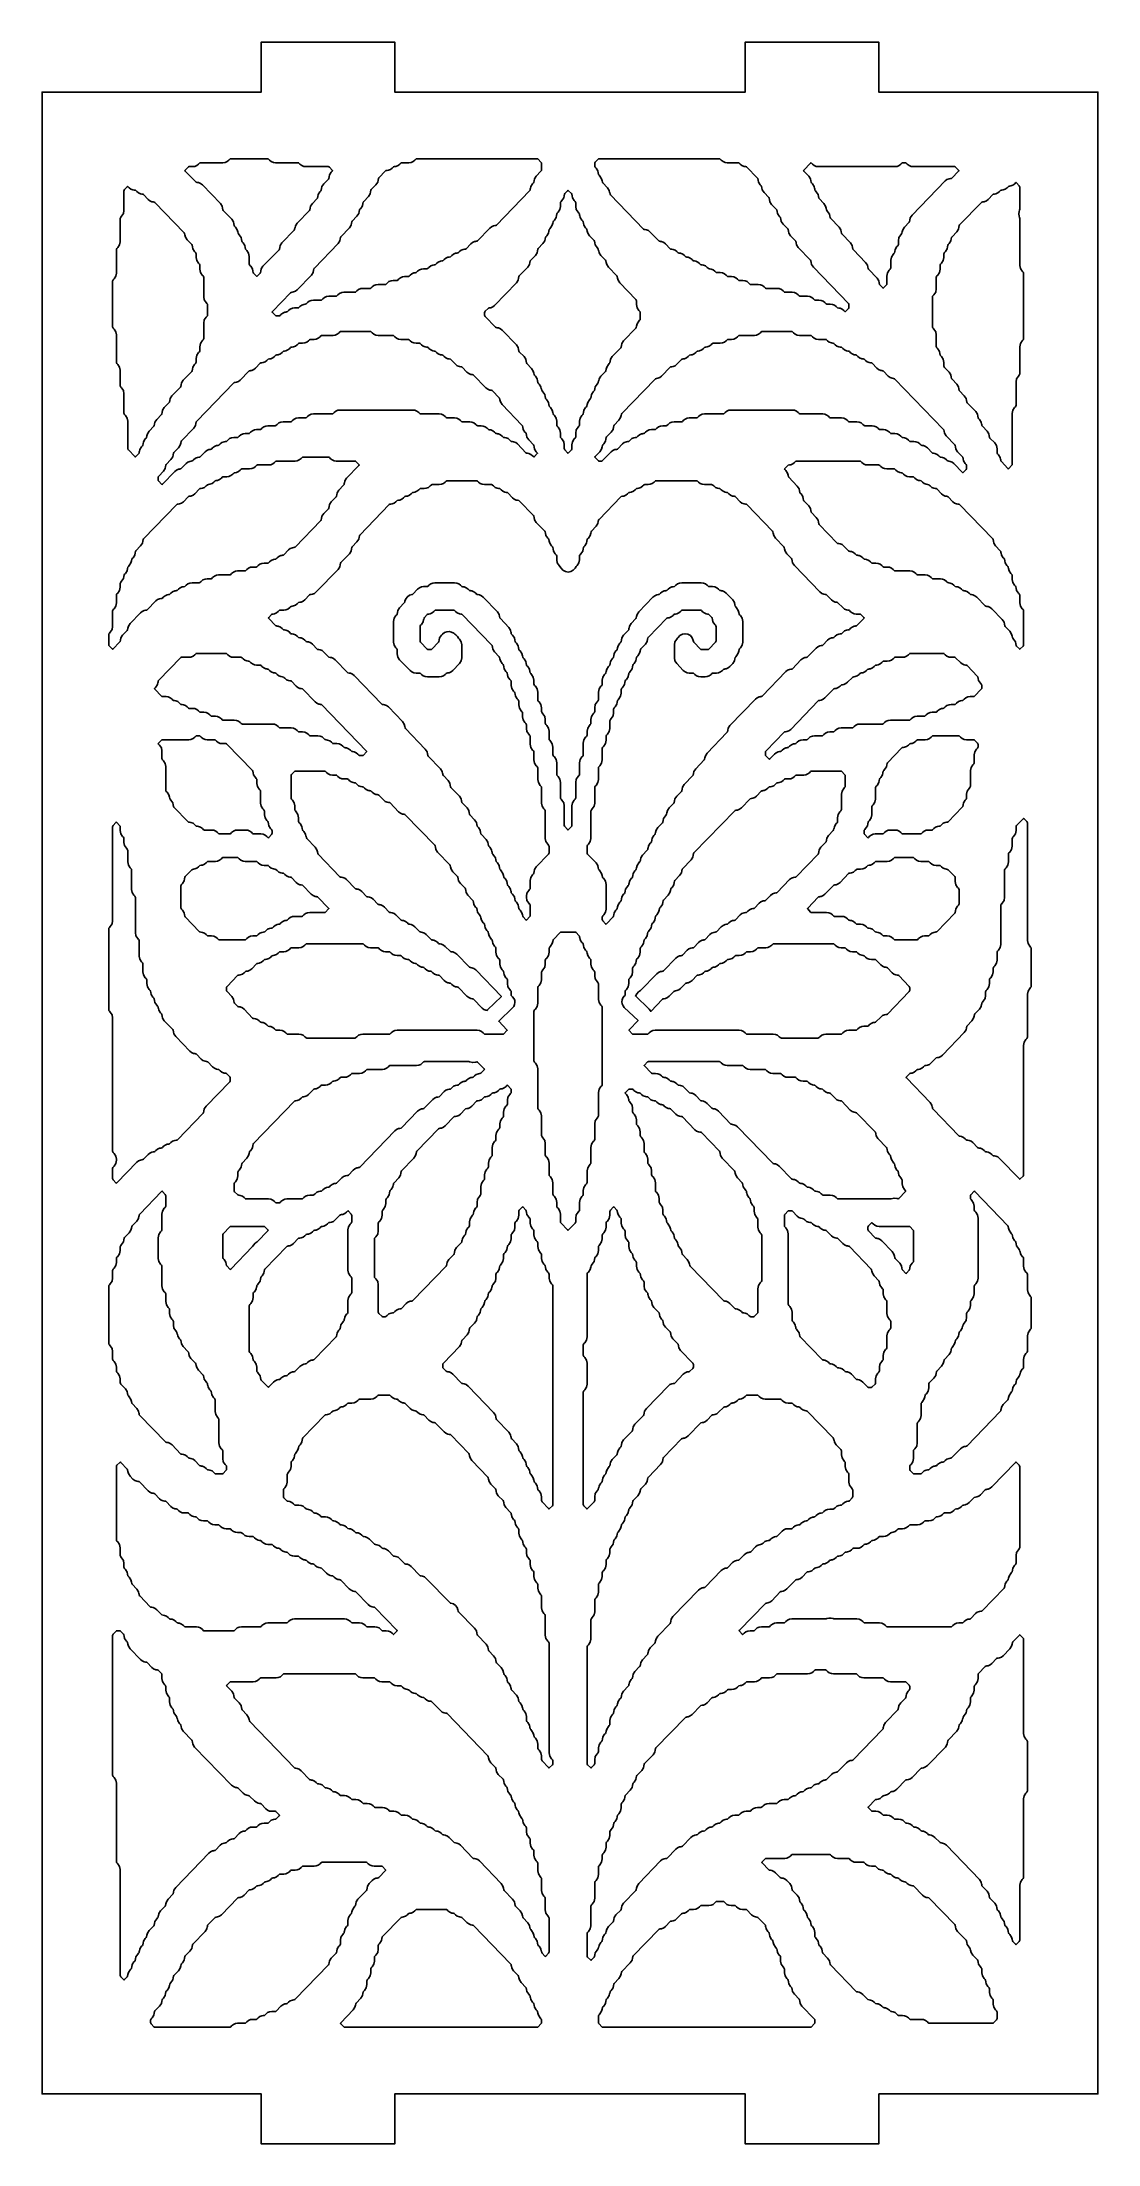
# Model space of a CAD drawing. Header units: millimetres. Extents: x 0 to 63, y 0 to 126.
import ezdxf

# ---------------------------------------------------------------- set-up
doc = ezdxf.new("R2010")
doc.units = ezdxf.units.MM
doc.layers.add('CUT', color=1, linetype='Continuous')

msp = doc.modelspace()

# ---------------------------------------------------------------- linework, layer by layer
at = {"layer": 'CUT'}
for points in [[(50.134, 3), (63.2679, 3), (63.2679, 123), (50.134, 123), (50.134, 126), (42.134, 126), (42.134, 123), (21.134, 123), (21.134, 126), (13.134, 126), (13.134, 123), (0, 123), (0, 3), (13.134, 3), (13.134, 0), (21.134, 0), (21.134, 3), (42.134, 3), (42.134, 0), (50.134, 0)], [(8.8097, 118.5294), (9.019, 118.5294), (9.1512, 118.5472), (9.2739, 118.5993), (9.3785, 118.6819), (9.4353, 118.7406), (9.4604, 118.7604), (9.492, 118.7647), (10.8385, 118.7647), (10.9707, 118.7825), (11.0934, 118.8345), (11.1981, 118.9172), (11.2548, 118.9759), (11.2799, 118.9957), (11.3116, 119), (13.519, 119), (13.5507, 118.9957), (13.5758, 118.9759), (13.6325, 118.9172), (13.7371, 118.8345), (13.8599, 118.7825), (13.992, 118.7647), (15.3385, 118.7647), (15.3702, 118.7604), (15.3953, 118.7406), (15.452, 118.6819), (15.5567, 118.5993), (15.6794, 118.5472), (15.8115, 118.5294), (17.158, 118.5294), (17.1897, 118.5252), (17.2148, 118.5053), (17.3922, 118.3218), (17.4118, 118.2941), (17.3922, 118.2664), (17.332, 118.2042), (17.228, 118.0441), (17.2035, 117.9184), (17.2007, 117.919), (17.1828, 117.827), (17.158, 117.7889), (16.8771, 117.4983), (16.7731, 117.3382), (16.7487, 117.2126), (16.7458, 117.2131), (16.728, 117.1212), (16.7032, 117.083), (16.6497, 117.0277), (16.5457, 116.8676), (16.5212, 116.742), (16.5184, 116.7425), (16.5005, 116.6506), (16.4757, 116.6124), (16.1948, 116.3218), (16.0908, 116.1617), (16.0663, 116.0361), (16.0635, 116.0366), (16.0456, 115.9447), (16.0208, 115.9065), (15.2851, 115.1453), (15.181, 114.9853), (15.1566, 114.8596), (15.1538, 114.8602), (15.1359, 114.7682), (15.1111, 114.7301), (14.3753, 113.9689), (14.2713, 113.8088), (14.2468, 113.6832), (14.244, 113.6837), (14.2261, 113.5917), (14.2013, 113.5536), (13.2381, 112.5571), (13.1341, 112.397), (13.1096, 112.2714), (13.1068, 112.2719), (13.0889, 112.18), (13.0641, 112.1418), (12.8981, 111.9701), (12.8702, 111.9492), (12.8422, 111.9701), (12.6762, 112.1418), (12.6514, 112.18), (12.6335, 112.2719), (12.6307, 112.2714), (12.6063, 112.397), (12.5022, 112.5571), (12.4488, 112.6124), (12.424, 112.6506), (12.4153, 112.6952), (12.4153, 113.1508), (12.3788, 113.3382), (12.2748, 113.4983), (12.2213, 113.5536), (12.1965, 113.5917), (12.1786, 113.6837), (12.1758, 113.6832), (12.1514, 113.8088), (12.0473, 113.9689), (11.9939, 114.0242), (11.9691, 114.0623), (11.9512, 114.1543), (11.9484, 114.1537), (11.924, 114.2794), (11.8199, 114.4395), (11.7664, 114.4948), (11.7417, 114.5329), (11.7238, 114.6249), (11.7209, 114.6243), (11.6965, 114.75), (11.5925, 114.9101), (11.539, 114.9654), (11.5142, 115.0035), (11.4963, 115.0955), (11.4935, 115.0949), (11.4691, 115.2206), (11.365, 115.3806), (10.8567, 115.9065), (10.8319, 115.9447), (10.814, 116.0366), (10.8112, 116.0361), (10.7868, 116.1617), (10.6827, 116.3218), (9.606, 117.4357), (9.5014, 117.5184), (9.3786, 117.5705), (9.2975, 117.5814), (9.2978, 117.5838), (9.2329, 117.5925), (9.2079, 117.6123), (8.5756, 118.2664), (8.556, 118.2941), (8.5756, 118.3218), (8.753, 118.5053), (8.7781, 118.5252)], [(14.9838, 111.0045), (14.9835, 111.0069), (15.0646, 111.0178), (15.1874, 111.0698), (15.292, 111.1525), (16.1413, 112.0311), (16.2453, 112.1912), (16.2698, 112.3168), (16.2726, 112.3163), (16.2905, 112.4083), (16.3152, 112.4464), (17.7333, 113.9135), (17.8374, 114.0736), (17.8618, 114.1992), (17.8646, 114.1987), (17.8825, 114.2906), (17.9073, 114.3288), (18.4157, 114.8547), (18.5197, 115.0147), (18.5442, 115.1404), (18.547, 115.1398), (18.5649, 115.2318), (18.5896, 115.2699), (18.8706, 115.5605), (18.9746, 115.7206), (18.999, 115.8463), (19.0019, 115.8457), (19.0197, 115.9377), (19.0445, 115.9758), (19.098, 116.0311), (19.202, 116.1912), (19.2265, 116.3168), (19.2293, 116.3163), (19.2472, 116.4083), (19.272, 116.4464), (19.5529, 116.737), (19.6569, 116.8971), (19.6814, 117.0227), (19.6842, 117.0222), (19.7021, 117.1141), (19.7269, 117.1523), (20.0078, 117.4429), (20.1118, 117.603), (20.1362, 117.7286), (20.1391, 117.7281), (20.1569, 117.82), (20.1817, 117.8582), (20.5799, 118.27), (20.6049, 118.2899), (20.6698, 118.2986), (20.6695, 118.301), (20.7506, 118.3119), (20.8734, 118.364), (20.978, 118.4466), (21.0347, 118.5053), (21.0598, 118.5252), (21.1247, 118.5339), (21.1244, 118.5363), (21.2055, 118.5472), (21.3282, 118.5993), (21.4329, 118.6819), (21.4896, 118.7406), (21.5147, 118.7604), (21.5464, 118.7647), (21.9831, 118.7647), (22.1153, 118.7825), (22.238, 118.8345), (22.3426, 118.9172), (22.3994, 118.9759), (22.4245, 118.9957), (22.4561, 119), (29.6673, 119), (29.6989, 118.9957), (29.724, 118.9759), (29.8947, 118.7993), (29.9195, 118.7612), (29.9282, 118.7165), (29.9282, 118.3423), (29.9195, 118.2976), (29.8947, 118.2595), (29.6138, 117.9689), (29.5097, 117.8088), (29.4853, 117.6832), (29.4825, 117.6837), (29.4646, 117.5917), (29.4398, 117.5536), (29.3864, 117.4983), (29.2823, 117.3382), (29.2579, 117.2126), (29.2551, 117.2131), (29.2372, 117.1212), (29.2124, 117.083), (27.2222, 115.0241), (27.1971, 115.0043), (27.1322, 114.9955), (27.1325, 114.9931), (27.0514, 114.9822), (26.9287, 114.9302), (26.824, 114.8475), (26.085, 114.0829), (26.0599, 114.0631), (25.995, 114.0544), (25.9953, 114.052), (25.9142, 114.041), (25.7915, 113.989), (25.6868, 113.9063), (25.4026, 113.6123), (25.3776, 113.5925), (25.3127, 113.5838), (25.313, 113.5814), (25.2319, 113.5705), (25.1091, 113.5184), (25.0045, 113.4357), (24.9478, 113.377), (24.9227, 113.3572), (24.8578, 113.3485), (24.8581, 113.3461), (24.777, 113.3352), (24.6543, 113.2831), (24.5496, 113.2004), (24.4929, 113.1417), (24.4678, 113.1219), (24.4029, 113.1132), (24.4033, 113.1108), (24.3221, 113.0999), (24.1994, 113.0478), (24.0948, 112.9651), (24.038, 112.9064), (24.0129, 112.8866), (23.9481, 112.8779), (23.9484, 112.8755), (23.8672, 112.8646), (23.7445, 112.8125), (23.6399, 112.7299), (23.5831, 112.6711), (23.558, 112.6513), (23.4932, 112.6426), (23.4935, 112.6402), (23.4124, 112.6293), (23.2896, 112.5772), (23.185, 112.4946), (23.1282, 112.4358), (23.1032, 112.416), (23.0715, 112.4118), (22.8622, 112.4118), (22.73, 112.394), (22.6073, 112.3419), (22.5027, 112.2593), (22.4459, 112.2005), (22.4208, 112.1807), (22.356, 112.172), (22.3563, 112.1696), (22.2752, 112.1587), (22.1524, 112.1066), (22.0478, 112.024), (21.991, 111.9653), (21.966, 111.9454), (21.9343, 111.9412), (21.725, 111.9412), (21.5928, 111.9234), (21.4701, 111.8713), (21.3655, 111.7887), (21.3087, 111.73), (21.2836, 111.7101), (21.252, 111.7059), (21.0427, 111.7059), (20.9105, 111.6881), (20.7878, 111.636), (20.6832, 111.5534), (20.6264, 111.4947), (20.6013, 111.4748), (20.5696, 111.4706), (20.1329, 111.4706), (20.0008, 111.4528), (19.878, 111.4007), (19.7734, 111.3181), (19.7166, 111.2594), (19.6916, 111.2396), (19.6599, 111.2353), (19.2231, 111.2353), (19.091, 111.2175), (18.9683, 111.1655), (18.8636, 111.0828), (18.8069, 111.0241), (18.7818, 111.0043), (18.7501, 111), (18.0859, 111), (17.9538, 110.9822), (17.8311, 110.9302), (17.7264, 110.8475), (17.6697, 110.7888), (17.6446, 110.769), (17.6129, 110.7647), (17.1762, 110.7647), (17.044, 110.7469), (16.9213, 110.6949), (16.8167, 110.6122), (16.7599, 110.5535), (16.7348, 110.5337), (16.7032, 110.5294), (16.2664, 110.5294), (16.1343, 110.5116), (16.0115, 110.4596), (15.9069, 110.3769), (15.8502, 110.3182), (15.8251, 110.2984), (15.7602, 110.2897), (15.7605, 110.2873), (15.6794, 110.2763), (15.5567, 110.2243), (15.452, 110.1416), (15.3953, 110.0829), (15.3702, 110.0631), (15.3385, 110.0588), (15.1292, 110.0588), (14.9971, 110.041), (14.8743, 109.989), (14.7697, 109.9063), (14.713, 109.8476), (14.6879, 109.8278), (14.623, 109.8191), (14.6233, 109.8167), (14.5422, 109.8058), (14.4195, 109.7537), (14.3148, 109.671), (14.2581, 109.6123), (14.233, 109.5925), (14.2013, 109.5882), (14.0408, 109.5882), (14.0092, 109.5925), (13.9841, 109.6123), (13.8067, 109.7958), (13.7871, 109.8235), (13.8067, 109.8512), (14.8939, 110.9759), (14.9189, 110.9957)], [(33.121, 118.5329), (33.1123, 118.5776), (33.1123, 118.7165), (33.121, 118.7612), (33.1458, 118.7993), (33.3165, 118.9759), (33.3416, 118.9957), (33.3733, 119), (40.5844, 119), (40.6161, 118.9957), (40.6411, 118.9759), (40.6979, 118.9172), (40.8025, 118.8345), (40.9253, 118.7825), (41.0574, 118.7647), (41.7216, 118.7647), (41.7533, 118.7604), (41.7783, 118.7406), (41.8351, 118.6819), (41.9397, 118.5993), (42.0625, 118.5472), (42.1436, 118.5363), (42.1433, 118.5339), (42.2081, 118.5252), (42.2332, 118.5053), (42.8588, 117.8582), (42.8836, 117.82), (42.9015, 117.7281), (42.9043, 117.7286), (42.9287, 117.603), (43.0328, 117.4429), (43.0862, 117.3876), (43.111, 117.3494), (43.1289, 117.2575), (43.1317, 117.258), (43.1562, 117.1324), (43.2602, 116.9723), (43.5411, 116.6817), (43.5659, 116.6435), (43.5838, 116.5516), (43.5866, 116.5521), (43.611, 116.4265), (43.7151, 116.2664), (43.996, 115.9758), (44.0208, 115.9377), (44.0387, 115.8457), (44.0415, 115.8463), (44.0659, 115.7206), (44.17, 115.5605), (44.2234, 115.5052), (44.2482, 115.4671), (44.2661, 115.3751), (44.2689, 115.3757), (44.2934, 115.25), (44.3974, 115.0899), (44.6783, 114.7993), (44.7031, 114.7612), (44.721, 114.6692), (44.7238, 114.6698), (44.7482, 114.5442), (44.8523, 114.3841), (45.1332, 114.0935), (45.158, 114.0553), (45.1759, 113.9634), (45.1787, 113.9639), (45.2031, 113.8383), (45.3072, 113.6782), (46.0429, 112.917), (46.0677, 112.8788), (46.0856, 112.7869), (46.0884, 112.7874), (46.1129, 112.6618), (46.2169, 112.5017), (48.3173, 110.3288), (48.3421, 110.2906), (48.3508, 110.2459), (48.3508, 110.107), (48.3421, 110.0623), (48.3173, 110.0242), (48.1513, 109.8524), (48.1234, 109.8315), (48.0954, 109.8524), (48.0434, 109.9063), (47.9387, 109.989), (47.816, 110.041), (47.7348, 110.052), (47.7352, 110.0544), (47.6703, 110.0631), (47.6452, 110.0829), (47.5885, 110.1416), (47.4839, 110.2243), (47.3611, 110.2763), (47.229, 110.2941), (47.0197, 110.2941), (46.988, 110.2984), (46.9629, 110.3182), (46.9061, 110.3769), (46.8015, 110.4596), (46.6788, 110.5116), (46.5466, 110.5294), (46.3373, 110.5294), (46.3057, 110.5337), (46.2806, 110.5535), (46.2238, 110.6122), (46.1192, 110.6949), (45.9965, 110.7469), (45.8643, 110.7647), (45.4276, 110.7647), (45.3959, 110.769), (45.3708, 110.7888), (45.3141, 110.8475), (45.2094, 110.9302), (45.0867, 110.9822), (44.9546, 111), (44.5178, 111), (44.4861, 111.0043), (44.4611, 111.0241), (44.4043, 111.0828), (44.2997, 111.1655), (44.1769, 111.2175), (44.0448, 111.2353), (43.3806, 111.2353), (43.3489, 111.2396), (43.3239, 111.2594), (43.2671, 111.3181), (43.1625, 111.4007), (43.0397, 111.4528), (42.9076, 111.4706), (42.4709, 111.4706), (42.4392, 111.4748), (42.4141, 111.4947), (42.3573, 111.5534), (42.2527, 111.636), (42.13, 111.6881), (41.9978, 111.7059), (41.7885, 111.7059), (41.7569, 111.7101), (41.7318, 111.73), (41.675, 111.7887), (41.5704, 111.8713), (41.4477, 111.9234), (41.3155, 111.9412), (41.1062, 111.9412), (41.0745, 111.9454), (41.0495, 111.9653), (40.9927, 112.024), (40.8881, 112.1066), (40.7653, 112.1587), (40.6332, 112.1765), (40.4239, 112.1765), (40.3922, 112.1807), (40.3671, 112.2005), (40.3104, 112.2593), (40.2058, 112.3419), (40.083, 112.394), (40.0019, 112.4049), (40.0022, 112.4073), (39.9373, 112.416), (39.9123, 112.4358), (39.8555, 112.4946), (39.7509, 112.5772), (39.6281, 112.6293), (39.547, 112.6402), (39.5473, 112.6426), (39.4825, 112.6513), (39.4574, 112.6711), (39.4006, 112.7299), (39.296, 112.8125), (39.1733, 112.8646), (39.0921, 112.8755), (39.0924, 112.8779), (39.0276, 112.8866), (39.0025, 112.9064), (38.9457, 112.9651), (38.8411, 113.0478), (38.7184, 113.0999), (38.6372, 113.1108), (38.6376, 113.1132), (38.5727, 113.1219), (38.5476, 113.1417), (38.4909, 113.2004), (38.3862, 113.2831), (38.2635, 113.3352), (38.1824, 113.3461), (38.1827, 113.3485), (38.1178, 113.3572), (38.0927, 113.377), (38.036, 113.4357), (37.9314, 113.5184), (37.8086, 113.5705), (37.7275, 113.5814), (37.7278, 113.5838), (37.6629, 113.5925), (37.6379, 113.6123), (37.3537, 113.9063), (37.249, 113.989), (37.1263, 114.041), (37.0452, 114.052), (37.0455, 114.0544), (36.9806, 114.0631), (36.9555, 114.0829), (36.4439, 114.6122), (36.3393, 114.6949), (36.2165, 114.7469), (36.1354, 114.7578), (36.1357, 114.7602), (36.0709, 114.769), (36.0458, 114.7888), (34.0556, 116.8477), (34.0308, 116.8859), (34.0129, 116.9778), (34.0101, 116.9773), (33.9856, 117.1029), (33.8816, 117.263), (33.6007, 117.5536), (33.5759, 117.5917), (33.558, 117.6837), (33.5552, 117.6832), (33.5308, 117.8088), (33.4267, 117.9689), (33.3733, 118.0242), (33.3485, 118.0623), (33.3306, 118.1543), (33.3278, 118.1537), (33.3033, 118.2794), (33.1993, 118.4395), (33.1458, 118.4948)], [(46.1044, 118.7358), (46.1565, 118.6819), (46.2611, 118.5993), (46.3838, 118.5472), (46.516, 118.5294), (51.0954, 118.5294), (51.2276, 118.5472), (51.3503, 118.5993), (51.455, 118.6819), (51.5117, 118.7406), (51.5368, 118.7604), (51.5685, 118.7647), (51.7289, 118.7647), (51.7606, 118.7604), (51.7857, 118.7406), (51.8425, 118.6819), (51.9471, 118.5993), (52.0698, 118.5472), (52.202, 118.5294), (54.6857, 118.5294), (54.7173, 118.5252), (54.7424, 118.5053), (54.9198, 118.3218), (54.9394, 118.2941), (54.9198, 118.2664), (54.515, 117.8476), (54.4899, 117.8278), (54.425, 117.8191), (54.4254, 117.8167), (54.3442, 117.8058), (54.2215, 117.7537), (54.1169, 117.671), (52.1304, 115.6159), (52.0263, 115.4558), (52.0019, 115.3302), (51.9991, 115.3308), (51.9812, 115.2388), (51.9564, 115.2007), (51.6755, 114.9101), (51.5714, 114.75), (51.547, 114.6243), (51.5442, 114.6249), (51.5263, 114.5329), (51.5015, 114.4948), (51.448, 114.4395), (51.344, 114.2794), (51.3075, 114.092), (51.3075, 113.8717), (51.2989, 113.827), (51.2741, 113.7889), (51.2206, 113.7336), (51.1166, 113.5735), (51.0921, 113.4479), (51.0893, 113.4484), (51.0714, 113.3565), (51.0466, 113.3183), (50.9932, 113.263), (50.8891, 113.1029), (50.8527, 112.9155), (50.8527, 112.4599), (50.844, 112.4153), (50.8192, 112.3771), (50.7657, 112.3218), (50.6617, 112.1617), (50.6252, 111.9743), (50.6252, 111.5188), (50.6165, 111.4741), (50.5917, 111.436), (50.4257, 111.2642), (50.3978, 111.2433), (50.3698, 111.2642), (50.2038, 111.436), (50.179, 111.4741), (50.1611, 111.5661), (50.1583, 111.5655), (50.1339, 111.6911), (50.0298, 111.8512), (49.5215, 112.3771), (49.4967, 112.4153), (49.4788, 112.5072), (49.476, 112.5067), (49.4516, 112.6323), (49.3475, 112.7924), (48.6117, 113.5536), (48.587, 113.5917), (48.5691, 113.6837), (48.5662, 113.6832), (48.5418, 113.8088), (48.4378, 113.9689), (47.9294, 114.4948), (47.9046, 114.5329), (47.8867, 114.6249), (47.8839, 114.6243), (47.8595, 114.75), (47.7554, 114.9101), (47.2471, 115.436), (47.2223, 115.4741), (47.2044, 115.5661), (47.2016, 115.5655), (47.1772, 115.6911), (47.0731, 115.8512), (47.0197, 115.9065), (46.9949, 115.9447), (46.977, 116.0366), (46.9742, 116.0361), (46.9497, 116.1617), (46.8457, 116.3218), (46.5648, 116.6124), (46.54, 116.6506), (46.5221, 116.7425), (46.5193, 116.742), (46.4948, 116.8676), (46.3908, 117.0277), (46.3373, 117.083), (46.3125, 117.1212), (46.2947, 117.2131), (46.2918, 117.2126), (46.2674, 117.3382), (46.1634, 117.4983), (46.1099, 117.5536), (46.0851, 117.5917), (46.0672, 117.6837), (46.0644, 117.6832), (46.04, 117.8088), (45.9359, 117.9689), (45.6483, 118.2664), (45.6288, 118.2941), (45.6483, 118.3218), (46.0485, 118.7358), (46.0764, 118.7567)], [(4.691, 115.4671), (4.7158, 115.5052), (4.7693, 115.5605), (4.8733, 115.7206), (4.9098, 115.908), (4.9098, 117.0695), (4.9184, 117.1141), (4.9432, 117.1523), (5.1093, 117.324), (5.1372, 117.3449), (5.1651, 117.324), (5.2172, 117.2701), (5.3219, 117.1875), (5.4446, 117.1354), (5.5257, 117.1245), (5.5254, 117.1221), (5.5903, 117.1134), (5.6154, 117.0936), (5.6721, 117.0349), (5.7767, 116.9522), (5.8995, 116.9001), (5.9806, 116.8892), (5.9803, 116.8868), (6.0452, 116.8781), (6.0702, 116.8583), (6.3544, 116.5643), (6.4591, 116.4816), (6.5818, 116.4295), (6.6629, 116.4186), (6.6626, 116.4162), (6.7275, 116.4075), (6.7526, 116.3877), (8.5153, 114.564), (8.5401, 114.5259), (8.558, 114.4339), (8.5608, 114.4345), (8.5853, 114.3089), (8.6893, 114.1488), (8.9702, 113.8582), (8.995, 113.82), (9.0129, 113.7281), (9.0157, 113.7286), (9.0401, 113.603), (9.1442, 113.4429), (9.1976, 113.3876), (9.2224, 113.3494), (9.2311, 113.3048), (9.2311, 113.0845), (9.2676, 112.8971), (9.3716, 112.737), (9.4251, 112.6817), (9.4499, 112.6435), (9.4586, 112.5989), (9.4586, 112.3786), (9.495, 112.1912), (9.5991, 112.0311), (9.6525, 111.9758), (9.6773, 111.9377), (9.686, 111.893), (9.686, 110.7316), (9.7225, 110.5442), (9.8265, 110.3841), (9.88, 110.3288), (9.9048, 110.2906), (9.9134, 110.2459), (9.9134, 109.6364), (9.9048, 109.5917), (9.88, 109.5536), (9.8265, 109.4983), (9.7225, 109.3382), (9.686, 109.1508), (9.686, 108.2246), (9.6773, 108.18), (9.6525, 108.1418), (9.5991, 108.0865), (9.495, 107.9264), (9.4586, 107.739), (9.4586, 107.5188), (9.4499, 107.4741), (9.4251, 107.436), (9.3716, 107.3806), (9.2676, 107.2206), (9.2311, 107.0331), (9.2311, 106.8129), (9.2224, 106.7682), (9.1976, 106.7301), (9.1442, 106.6748), (9.0401, 106.5147), (9.0157, 106.389), (9.0129, 106.3896), (8.995, 106.2976), (8.9702, 106.2595), (8.4619, 105.7336), (8.3578, 105.5735), (8.3334, 105.4479), (8.3306, 105.4484), (8.3127, 105.3565), (8.2879, 105.3183), (7.7795, 104.7924), (7.6755, 104.6323), (7.6511, 104.5067), (7.6482, 104.5072), (7.6304, 104.4153), (7.6056, 104.3771), (7.3247, 104.0865), (7.2206, 103.9264), (7.1962, 103.8008), (7.1934, 103.8013), (7.1755, 103.7094), (7.1507, 103.6712), (6.8698, 103.3806), (6.7657, 103.2206), (6.7413, 103.0949), (6.7385, 103.0955), (6.7206, 103.0035), (6.6958, 102.9654), (6.4149, 102.6748), (6.3109, 102.5147), (6.2864, 102.389), (6.2836, 102.3896), (6.2657, 102.2976), (6.2409, 102.2595), (6.1875, 102.2042), (6.0834, 102.0441), (6.059, 101.9184), (6.0562, 101.919), (6.0383, 101.827), (6.0135, 101.7889), (5.96, 101.7336), (5.856, 101.5735), (5.8315, 101.4479), (5.8287, 101.4484), (5.8108, 101.3565), (5.786, 101.3183), (5.62, 101.1466), (5.5921, 101.1257), (5.5641, 101.1466), (5.1707, 101.5536), (5.1459, 101.5917), (5.1372, 101.6364), (5.1372, 103.2684), (5.1007, 103.4558), (4.9967, 103.6159), (4.9432, 103.6712), (4.9184, 103.7094), (4.9098, 103.7541), (4.9098, 104.9155), (4.8733, 105.1029), (4.7693, 105.263), (4.7158, 105.3183), (4.691, 105.3565), (4.6823, 105.4011), (4.6823, 106.3273), (4.6459, 106.5147), (4.5418, 106.6748), (4.4884, 106.7301), (4.4636, 106.7682), (4.4549, 106.8129), (4.4549, 108.4449), (4.4184, 108.6323), (4.3144, 108.7924), (4.2609, 108.8477), (4.2361, 108.8859), (4.2274, 108.9305), (4.2274, 111.6577), (4.2361, 111.7024), (4.2609, 111.7405), (4.3144, 111.7958), (4.4184, 111.9559), (4.4549, 112.1433), (4.4549, 113.5401), (4.4636, 113.5847), (4.4884, 113.6229), (4.5418, 113.6782), (4.6459, 113.8383), (4.6823, 114.0257), (4.6823, 115.4224)], [(53.5906, 107.7094), (53.5819, 107.7541), (53.5819, 108.4449), (53.5455, 108.6323), (53.4414, 108.7924), (53.388, 108.8477), (53.3632, 108.8859), (53.3545, 108.9305), (53.3545, 110.7165), (53.3632, 110.7612), (53.388, 110.7993), (53.4414, 110.8547), (53.5455, 111.0147), (53.5819, 111.2022), (53.5819, 111.893), (53.5906, 111.9377), (53.6154, 111.9758), (53.6689, 112.0311), (53.7729, 112.1912), (53.8094, 112.3786), (53.8094, 112.5989), (53.8181, 112.6435), (53.8429, 112.6817), (53.8963, 112.737), (54.0004, 112.8971), (54.0368, 113.0845), (54.0368, 113.3048), (54.0455, 113.3494), (54.0703, 113.3876), (54.1238, 113.4429), (54.2278, 113.603), (54.2523, 113.7286), (54.2551, 113.7281), (54.273, 113.82), (54.2977, 113.8582), (54.3512, 113.9135), (54.4553, 114.0736), (54.4797, 114.1992), (54.4825, 114.1987), (54.5004, 114.2906), (54.5252, 114.3288), (54.8061, 114.6194), (54.9101, 114.7794), (54.9346, 114.9051), (54.9374, 114.9045), (54.9553, 114.9965), (54.9801, 115.0346), (56.288, 116.3877), (56.313, 116.4075), (56.3779, 116.4162), (56.3776, 116.4186), (56.4587, 116.4295), (56.5815, 116.4816), (56.6861, 116.5643), (56.9703, 116.8583), (56.9954, 116.8781), (57.0602, 116.8868), (57.0599, 116.8892), (57.141, 116.9001), (57.2638, 116.9522), (57.3684, 117.0349), (57.4252, 117.0936), (57.4502, 117.1134), (57.5151, 117.1221), (57.5148, 117.1245), (57.5959, 117.1354), (57.7187, 117.1875), (57.8233, 117.2701), (57.88, 117.3289), (57.9051, 117.3487), (57.97, 117.3574), (57.9697, 117.3598), (58.0508, 117.3707), (58.1735, 117.4228), (58.2782, 117.5054), (58.3302, 117.5593), (58.3582, 117.5802), (58.3861, 117.5593), (58.5521, 117.3876), (58.5769, 117.3494), (58.5856, 117.3048), (58.5856, 115.9894), (58.5723, 115.9209), (58.5387, 115.848), (58.5181, 115.7059), (58.5387, 115.5638), (58.5723, 115.4909), (58.5856, 115.4224), (58.5856, 112.6139), (58.6221, 112.4265), (58.7261, 112.2664), (58.7796, 112.2111), (58.8044, 112.173), (58.8131, 112.1283), (58.8131, 108.2246), (58.8044, 108.18), (58.7796, 108.1418), (58.7261, 108.0865), (58.6221, 107.9264), (58.5856, 107.739), (58.5856, 106.107), (58.5769, 106.0623), (58.5521, 106.0242), (58.4987, 105.9689), (58.3946, 105.8088), (58.3582, 105.6214), (58.3582, 104.2246), (58.3495, 104.18), (58.3247, 104.1418), (58.2712, 104.0865), (58.1672, 103.9264), (58.1307, 103.739), (58.1307, 100.6952), (58.1221, 100.6506), (58.0973, 100.6124), (57.9313, 100.4407), (57.9033, 100.4198), (57.8754, 100.4407), (57.4819, 100.8477), (57.4571, 100.8859), (57.4392, 100.9778), (57.4364, 100.9773), (57.412, 101.1029), (57.3079, 101.263), (57.2545, 101.3183), (57.2297, 101.3565), (57.221, 101.4011), (57.221, 101.6214), (57.1845, 101.8088), (57.0805, 101.9689), (56.7996, 102.2595), (56.7748, 102.2976), (56.7569, 102.3896), (56.7541, 102.389), (56.7297, 102.5147), (56.6256, 102.6748), (56.3447, 102.9654), (56.3199, 103.0035), (56.302, 103.0955), (56.2992, 103.0949), (56.2748, 103.2206), (56.1707, 103.3806), (56.1173, 103.436), (56.0925, 103.4741), (56.0746, 103.5661), (56.0718, 103.5655), (56.0473, 103.6911), (55.9433, 103.8512), (55.4349, 104.3771), (55.4102, 104.4153), (55.3923, 104.5072), (55.3895, 104.5067), (55.365, 104.6323), (55.261, 104.7924), (54.9801, 105.083), (54.9553, 105.1212), (54.9374, 105.2131), (54.9346, 105.2126), (54.9101, 105.3382), (54.8061, 105.4983), (54.5252, 105.7889), (54.5004, 105.827), (54.4825, 105.919), (54.4797, 105.9184), (54.4553, 106.0441), (54.3512, 106.2042), (54.0703, 106.4948), (54.0455, 106.5329), (54.0368, 106.5776), (54.0368, 106.7978), (54.0004, 106.9853), (53.8963, 107.1453), (53.8429, 107.2007), (53.8181, 107.2388), (53.8002, 107.3308), (53.7974, 107.3302), (53.7729, 107.4558), (53.6689, 107.6159), (53.6154, 107.6712)], [(27.0142, 110.1287), (27.1189, 110.2113), (28.423, 111.5605), (28.5271, 111.7206), (28.5515, 111.8463), (28.5543, 111.8457), (28.5722, 111.9377), (28.597, 111.9758), (29.1054, 112.5017), (29.2094, 112.6618), (29.2338, 112.7874), (29.2367, 112.7869), (29.2545, 112.8788), (29.2793, 112.917), (29.5602, 113.2076), (29.6643, 113.3677), (29.6887, 113.4933), (29.6915, 113.4928), (29.7094, 113.5847), (29.7342, 113.6229), (30.0151, 113.9135), (30.1192, 114.0736), (30.1436, 114.1992), (30.1464, 114.1987), (30.1643, 114.2906), (30.1891, 114.3288), (30.2426, 114.3841), (30.3466, 114.5442), (30.371, 114.6698), (30.3739, 114.6692), (30.3917, 114.7612), (30.4165, 114.7993), (30.47, 114.8547), (30.574, 115.0147), (30.5985, 115.1404), (30.6013, 115.1398), (30.6192, 115.2318), (30.644, 115.2699), (30.6974, 115.3252), (30.8015, 115.4853), (30.8259, 115.611), (30.8287, 115.6104), (30.8466, 115.7024), (30.8714, 115.7405), (30.9249, 115.7958), (31.0289, 115.9559), (31.0654, 116.1433), (31.0654, 116.3636), (31.0741, 116.4083), (31.0989, 116.4464), (31.1523, 116.5017), (31.2564, 116.6618), (31.2808, 116.7874), (31.2836, 116.7869), (31.3015, 116.8788), (31.3263, 116.917), (31.4923, 117.0887), (31.5203, 117.1096), (31.5482, 117.0887), (31.7142, 116.917), (31.739, 116.8788), (31.7569, 116.7869), (31.7597, 116.7874), (31.7841, 116.6618), (31.8882, 116.5017), (31.9417, 116.4464), (31.9664, 116.4083), (31.9751, 116.3636), (31.9751, 116.1433), (32.0116, 115.9559), (32.1156, 115.7958), (32.1691, 115.7405), (32.1939, 115.7024), (32.2118, 115.6104), (32.2146, 115.611), (32.239, 115.4853), (32.3431, 115.3252), (32.3965, 115.2699), (32.4213, 115.2318), (32.4392, 115.1398), (32.442, 115.1404), (32.4665, 115.0147), (32.5705, 114.8547), (32.624, 114.7993), (32.6488, 114.7612), (32.6667, 114.6692), (32.6695, 114.6698), (32.6939, 114.5442), (32.798, 114.3841), (33.0789, 114.0935), (33.1036, 114.0553), (33.1215, 113.9634), (33.1244, 113.9639), (33.1488, 113.8383), (33.2528, 113.6782), (33.3063, 113.6229), (33.3311, 113.5847), (33.349, 113.4928), (33.3518, 113.4933), (33.3762, 113.3677), (33.4803, 113.2076), (33.7612, 112.917), (33.786, 112.8788), (33.8039, 112.7869), (33.8067, 112.7874), (33.8311, 112.6618), (33.9352, 112.5017), (34.4435, 111.9758), (34.4683, 111.9377), (34.4862, 111.8457), (34.489, 111.8463), (34.5134, 111.7206), (34.6175, 111.5605), (35.5807, 110.564), (35.6055, 110.5259), (35.6142, 110.4812), (35.6142, 110.261), (35.6506, 110.0736), (35.7547, 109.9135), (35.8081, 109.8582), (35.8329, 109.82), (35.8416, 109.7754), (35.8416, 109.4011), (35.8329, 109.3565), (35.8081, 109.3183), (35.7547, 109.263), (35.6506, 109.1029), (35.6262, 108.9773), (35.6234, 108.9778), (35.6055, 108.8859), (35.5807, 108.8477), (34.8449, 108.0865), (34.7409, 107.9264), (34.7164, 107.8008), (34.7136, 107.8013), (34.6957, 107.7094), (34.6709, 107.6712), (34.1626, 107.1453), (34.0585, 106.9853), (34.0341, 106.8596), (34.0313, 106.8602), (34.0134, 106.7682), (33.9886, 106.7301), (33.9352, 106.6748), (33.8311, 106.5147), (33.8067, 106.389), (33.8039, 106.3896), (33.786, 106.2976), (33.7612, 106.2595), (33.4803, 105.9689), (33.3762, 105.8088), (33.3518, 105.6832), (33.349, 105.6837), (33.3311, 105.5917), (33.3063, 105.5536), (33.2528, 105.4983), (33.1488, 105.3382), (33.1244, 105.2126), (33.1215, 105.2131), (33.1036, 105.1212), (33.0789, 105.083), (33.0254, 105.0277), (32.9213, 104.8676), (32.8969, 104.742), (32.8941, 104.7425), (32.8762, 104.6506), (32.8514, 104.6124), (32.798, 104.5571), (32.6939, 104.397), (32.6695, 104.2714), (32.6667, 104.2719), (32.6488, 104.18), (32.624, 104.1418), (32.5705, 104.0865), (32.4665, 103.9264), (32.442, 103.8008), (32.4392, 103.8013), (32.4213, 103.7094), (32.3965, 103.6712), (32.3431, 103.6159), (32.239, 103.4558), (32.2026, 103.2684), (32.2026, 103.0482), (32.1939, 103.0035), (32.1691, 102.9654), (32.1156, 102.9101), (32.0116, 102.75), (31.9751, 102.5626), (31.9751, 102.3423), (31.9664, 102.2976), (31.9417, 102.2595), (31.8882, 102.2042), (31.7841, 102.0441), (31.7477, 101.8567), (31.7477, 101.6364), (31.739, 101.5917), (31.7142, 101.5536), (31.5482, 101.3818), (31.5203, 101.361), (31.4923, 101.3818), (31.3263, 101.5536), (31.3015, 101.5917), (31.2928, 101.6364), (31.2928, 101.8567), (31.2564, 102.0441), (31.1523, 102.2042), (31.0989, 102.2595), (31.0741, 102.2976), (31.0654, 102.3423), (31.0654, 102.5626), (31.0289, 102.75), (30.9249, 102.9101), (30.8714, 102.9654), (30.8466, 103.0035), (30.8379, 103.0482), (30.8379, 103.2684), (30.8015, 103.4558), (30.6974, 103.6159), (30.644, 103.6712), (30.6192, 103.7094), (30.6013, 103.8013), (30.5985, 103.8008), (30.574, 103.9264), (30.47, 104.0865), (30.4165, 104.1418), (30.3917, 104.18), (30.3739, 104.2719), (30.371, 104.2714), (30.3466, 104.397), (30.2426, 104.5571), (30.1891, 104.6124), (30.1643, 104.6506), (30.1464, 104.7425), (30.1436, 104.742), (30.1192, 104.8676), (30.0151, 105.0277), (29.9617, 105.083), (29.9369, 105.1212), (29.919, 105.2131), (29.9162, 105.2126), (29.8917, 105.3382), (29.7877, 105.4983), (29.7342, 105.5536), (29.7094, 105.5917), (29.6915, 105.6837), (29.6887, 105.6832), (29.6643, 105.8088), (29.5602, 105.9689), (29.5068, 106.0242), (29.482, 106.0623), (29.4641, 106.1543), (29.4613, 106.1537), (29.4368, 106.2794), (29.3328, 106.4395), (29.0519, 106.7301), (29.0271, 106.7682), (29.0092, 106.8602), (29.0064, 106.8596), (28.982, 106.9853), (28.8779, 107.1453), (28.597, 107.436), (28.5722, 107.4741), (28.5543, 107.5661), (28.5515, 107.5655), (28.5271, 107.6911), (28.423, 107.8512), (27.5737, 108.7299), (27.4691, 108.8125), (27.3464, 108.8646), (27.2652, 108.8755), (27.2656, 108.8779), (27.2007, 108.8866), (27.1756, 108.9064), (26.5501, 109.5536), (26.5253, 109.5917), (26.5166, 109.6364), (26.5166, 109.7754), (26.5253, 109.82), (26.5501, 109.8582), (26.7207, 110.0347), (26.7458, 110.0546), (26.8107, 110.0633), (26.8104, 110.0657), (26.8915, 110.0766)], [(6.9567, 99.7541), (6.9567, 99.893), (6.9654, 99.9377), (6.9902, 99.9758), (7.2711, 100.2664), (7.3751, 100.4265), (7.3996, 100.5521), (7.4024, 100.5516), (7.4203, 100.6435), (7.4451, 100.6817), (7.726, 100.9723), (7.83, 101.1324), (7.8545, 101.258), (7.8573, 101.2575), (7.8752, 101.3494), (7.9, 101.3876), (8.1809, 101.6782), (8.2849, 101.8383), (8.3093, 101.9639), (8.3122, 101.9634), (8.33, 102.0553), (8.3548, 102.0935), (9.0906, 102.8547), (9.1947, 103.0147), (9.2191, 103.1404), (9.2219, 103.1398), (9.2398, 103.2318), (9.2646, 103.2699), (11.4823, 105.5642), (11.5073, 105.584), (11.5722, 105.5927), (11.5719, 105.5951), (11.653, 105.606), (11.7758, 105.6581), (11.8804, 105.7407), (12.392, 106.27), (12.4171, 106.2899), (12.4819, 106.2986), (12.4816, 106.301), (12.5628, 106.3119), (12.6855, 106.364), (12.7901, 106.4466), (13.0743, 106.7406), (13.0994, 106.7604), (13.1643, 106.7692), (13.1639, 106.7716), (13.2451, 106.7825), (13.3678, 106.8345), (13.4725, 106.9172), (13.5292, 106.9759), (13.5543, 106.9957), (13.6192, 107.0045), (13.6188, 107.0069), (13.7, 107.0178), (13.8227, 107.0698), (13.9273, 107.1525), (13.9841, 107.2112), (14.0092, 107.231), (14.074, 107.2398), (14.0737, 107.2422), (14.1548, 107.2531), (14.2776, 107.3051), (14.3822, 107.3878), (14.439, 107.4465), (14.4641, 107.4663), (14.5289, 107.4751), (14.5286, 107.4774), (14.6097, 107.4884), (14.7325, 107.5404), (14.8371, 107.6231), (14.8939, 107.6818), (14.9189, 107.7016), (14.9838, 107.7103), (14.9835, 107.7127), (15.0646, 107.7237), (15.1874, 107.7757), (15.292, 107.8584), (15.3487, 107.9171), (15.3738, 107.9369), (15.4055, 107.9412), (15.6148, 107.9412), (15.7469, 107.959), (15.8697, 108.011), (15.9743, 108.0937), (16.0311, 108.1524), (16.0561, 108.1722), (16.0878, 108.1765), (16.2971, 108.1765), (16.4293, 108.1942), (16.552, 108.2463), (16.6566, 108.329), (16.7134, 108.3877), (16.7385, 108.4075), (16.7701, 108.4118), (17.4343, 108.4118), (17.5665, 108.4295), (17.6892, 108.4816), (17.7938, 108.5643), (17.8506, 108.623), (17.8757, 108.6428), (17.9073, 108.6471), (19.6599, 108.6471), (19.6916, 108.6428), (19.7166, 108.623), (19.7734, 108.5643), (19.878, 108.4816), (20.0008, 108.4295), (20.1329, 108.4118), (21.0245, 108.4118), (21.0562, 108.4075), (21.0813, 108.3877), (21.138, 108.329), (21.2427, 108.2463), (21.3654, 108.1942), (21.4975, 108.1765), (21.9343, 108.1765), (21.966, 108.1722), (21.991, 108.1524), (22.0478, 108.0937), (22.1524, 108.011), (22.2752, 107.959), (22.4073, 107.9412), (22.6166, 107.9412), (22.6483, 107.9369), (22.6734, 107.9171), (22.7301, 107.8584), (22.8347, 107.7757), (22.9575, 107.7237), (23.0386, 107.7127), (23.0383, 107.7103), (23.1032, 107.7016), (23.1282, 107.6818), (23.185, 107.6231), (23.2896, 107.5404), (23.4124, 107.4884), (23.4935, 107.4774), (23.4932, 107.4751), (23.558, 107.4663), (23.5831, 107.4465), (23.6399, 107.3878), (23.7445, 107.3051), (23.8672, 107.2531), (23.9484, 107.2422), (23.9481, 107.2398), (24.0129, 107.231), (24.038, 107.2112), (24.0948, 107.1525), (24.1994, 107.0698), (24.3221, 107.0178), (24.4033, 107.0069), (24.4029, 107.0045), (24.4678, 106.9957), (24.4929, 106.9759), (24.7771, 106.6819), (24.8817, 106.5993), (25.0044, 106.5472), (25.0856, 106.5363), (25.0853, 106.5339), (25.1501, 106.5252), (25.1752, 106.5053), (25.4594, 106.2113), (25.564, 106.1287), (25.6868, 106.0766), (25.7679, 106.0657), (25.7676, 106.0633), (25.8324, 106.0546), (25.8575, 106.0347), (26.5966, 105.2701), (26.7012, 105.1875), (26.824, 105.1354), (26.9051, 105.1245), (26.9048, 105.1221), (26.9696, 105.1134), (26.9947, 105.0936), (27.3929, 104.6817), (27.4176, 104.6435), (27.4355, 104.5516), (27.4383, 104.5521), (27.4628, 104.4265), (27.5668, 104.2664), (28.7575, 103.0346), (28.7823, 102.9965), (28.8002, 102.9045), (28.803, 102.9051), (28.8274, 102.7794), (28.9315, 102.6194), (28.9849, 102.564), (29.0097, 102.5259), (29.0276, 102.4339), (29.0304, 102.4345), (29.0549, 102.3089), (29.1589, 102.1488), (29.4398, 101.8582), (29.4646, 101.82), (29.4825, 101.7281), (29.4853, 101.7286), (29.5097, 101.603), (29.6138, 101.4429), (29.674, 101.3806), (29.6935, 101.3529), (29.674, 101.3253), (29.5012, 101.1466), (29.4733, 101.1257), (29.4454, 101.1466), (29.3933, 101.2004), (29.2886, 101.2831), (29.1659, 101.3352), (29.0848, 101.3461), (29.0851, 101.3485), (29.0202, 101.3572), (28.9951, 101.377), (28.4835, 101.9063), (28.3789, 101.989), (28.2561, 102.041), (28.175, 102.052), (28.1753, 102.0544), (28.1105, 102.0631), (28.0854, 102.0829), (28.0286, 102.1416), (27.924, 102.2243), (27.8013, 102.2763), (27.7201, 102.2873), (27.7204, 102.2897), (27.6556, 102.2984), (27.6305, 102.3182), (27.5737, 102.3769), (27.4691, 102.4596), (27.3464, 102.5116), (27.2652, 102.5226), (27.2656, 102.5249), (27.2007, 102.5337), (27.1756, 102.5535), (27.1189, 102.6122), (27.0142, 102.6949), (26.8915, 102.7469), (26.8104, 102.7578), (26.8107, 102.7602), (26.7458, 102.769), (26.7207, 102.7888), (26.664, 102.8475), (26.5594, 102.9302), (26.4366, 102.9822), (26.3045, 103), (26.0952, 103), (26.0635, 103.0043), (26.0384, 103.0241), (25.9817, 103.0828), (25.877, 103.1655), (25.7543, 103.2175), (25.6222, 103.2353), (25.1854, 103.2353), (25.1537, 103.2396), (25.1287, 103.2594), (25.0719, 103.3181), (24.9673, 103.4007), (24.8445, 103.4528), (24.7124, 103.4706), (24.2757, 103.4706), (24.244, 103.4748), (24.2189, 103.4947), (24.1621, 103.5534), (24.0575, 103.636), (23.9348, 103.6881), (23.8026, 103.7059), (22.6836, 103.7059), (22.6519, 103.7101), (22.6268, 103.73), (22.5701, 103.7887), (22.4654, 103.8713), (22.3427, 103.9234), (22.2106, 103.9412), (17.8585, 103.9412), (17.7264, 103.9234), (17.6036, 103.8713), (17.499, 103.7887), (17.4422, 103.73), (17.4172, 103.7101), (17.3855, 103.7059), (16.2664, 103.7059), (16.1343, 103.6881), (16.0115, 103.636), (15.9069, 103.5534), (15.8502, 103.4947), (15.8251, 103.4748), (15.7934, 103.4706), (15.3567, 103.4706), (15.2245, 103.4528), (15.1018, 103.4007), (14.9972, 103.3181), (14.9404, 103.2594), (14.9153, 103.2396), (14.8836, 103.2353), (14.4469, 103.2353), (14.3148, 103.2175), (14.192, 103.1655), (14.0874, 103.0828), (14.0306, 103.0241), (14.0056, 103.0043), (13.9739, 103), (13.5371, 103), (13.405, 102.9822), (13.2823, 102.9302), (13.1776, 102.8475), (13.1209, 102.7888), (13.0958, 102.769), (13.0641, 102.7647), (12.8548, 102.7647), (12.7227, 102.7469), (12.5999, 102.6949), (12.4953, 102.6122), (12.4386, 102.5535), (12.4135, 102.5337), (12.3818, 102.5294), (12.1725, 102.5294), (12.0404, 102.5116), (11.9176, 102.4596), (11.813, 102.3769), (11.7562, 102.3182), (11.7312, 102.2984), (11.6995, 102.2941), (11.4902, 102.2941), (11.358, 102.2763), (11.2353, 102.2243), (11.1307, 102.1416), (11.0739, 102.0829), (11.0488, 102.0631), (10.984, 102.0544), (10.9843, 102.052), (10.9032, 102.041), (10.7804, 101.989), (10.6758, 101.9063), (10.619, 101.8476), (10.594, 101.8278), (10.5291, 101.8191), (10.5294, 101.8167), (10.4483, 101.8058), (10.3255, 101.7537), (10.2209, 101.671), (10.1642, 101.6123), (10.1391, 101.5925), (10.0742, 101.5838), (10.0745, 101.5814), (9.9934, 101.5705), (9.8707, 101.5184), (9.766, 101.4357), (9.4818, 101.1417), (9.4568, 101.1219), (9.3919, 101.1132), (9.3922, 101.1108), (9.3111, 101.0999), (9.1883, 101.0478), (9.0837, 100.9651), (9.027, 100.9064), (9.0019, 100.8866), (8.937, 100.8779), (8.9373, 100.8755), (8.8562, 100.8646), (8.7335, 100.8125), (8.6288, 100.7299), (8.3446, 100.4358), (8.3196, 100.416), (8.2547, 100.4073), (8.255, 100.4049), (8.1739, 100.394), (8.0511, 100.3419), (7.9465, 100.2593), (7.2121, 99.4995), (7.1842, 99.4786), (7.1562, 99.4995), (6.9902, 99.6712), (6.9654, 99.7094)], [(33.5552, 101.7286), (33.558, 101.7281), (33.5759, 101.82), (33.6007, 101.8582), (33.6542, 101.9135), (33.7582, 102.0736), (33.7826, 102.1992), (33.7855, 102.1987), (33.8033, 102.2906), (33.8281, 102.3288), (34.109, 102.6194), (34.2131, 102.7794), (34.2375, 102.9051), (34.2403, 102.9045), (34.2582, 102.9965), (34.283, 103.0346), (34.5639, 103.3252), (34.668, 103.4853), (34.6924, 103.611), (34.6952, 103.6104), (34.7131, 103.7024), (34.7379, 103.7405), (36.7281, 105.7995), (36.7532, 105.8193), (36.818, 105.828), (36.8177, 105.8304), (36.8989, 105.8413), (37.0216, 105.8934), (37.1262, 105.976), (37.6379, 106.5053), (37.6629, 106.5252), (37.7278, 106.5339), (37.7275, 106.5363), (37.8086, 106.5472), (37.9314, 106.5993), (38.036, 106.6819), (38.3202, 106.9759), (38.3453, 106.9957), (38.4101, 107.0045), (38.4098, 107.0069), (38.4909, 107.0178), (38.6137, 107.0698), (38.7183, 107.1525), (38.7751, 107.2112), (38.8001, 107.231), (38.865, 107.2398), (38.8647, 107.2422), (38.9458, 107.2531), (39.0686, 107.3051), (39.1732, 107.3878), (39.2299, 107.4465), (39.255, 107.4663), (39.3199, 107.4751), (39.3196, 107.4774), (39.4007, 107.4884), (39.5234, 107.5404), (39.6281, 107.6231), (39.6848, 107.6818), (39.7099, 107.7016), (39.7748, 107.7103), (39.7744, 107.7127), (39.8556, 107.7237), (39.9783, 107.7757), (40.0829, 107.8584), (40.1397, 107.9171), (40.1648, 107.9369), (40.1965, 107.9412), (40.6332, 107.9412), (40.7653, 107.959), (40.8881, 108.011), (40.9927, 108.0937), (41.0495, 108.1524), (41.0745, 108.1722), (41.1062, 108.1765), (41.3155, 108.1765), (41.4477, 108.1942), (41.5704, 108.2463), (41.675, 108.329), (41.7318, 108.3877), (41.7569, 108.4075), (41.7885, 108.4118), (42.6802, 108.4118), (42.8123, 108.4295), (42.935, 108.4816), (43.0397, 108.5643), (43.0964, 108.623), (43.1215, 108.6428), (43.1532, 108.6471), (44.9057, 108.6471), (44.9374, 108.6428), (44.9625, 108.623), (45.0193, 108.5643), (45.1239, 108.4816), (45.2466, 108.4295), (45.3788, 108.4118), (46.0429, 108.4118), (46.0746, 108.4075), (46.0997, 108.3877), (46.1565, 108.329), (46.2611, 108.2463), (46.3838, 108.1942), (46.516, 108.1765), (46.9527, 108.1765), (46.9844, 108.1722), (47.0095, 108.1524), (47.0662, 108.0937), (47.1708, 108.011), (47.2936, 107.959), (47.3747, 107.948), (47.3744, 107.9456), (47.4393, 107.9369), (47.4643, 107.9171), (47.5211, 107.8584), (47.6257, 107.7757), (47.7485, 107.7237), (47.8296, 107.7127), (47.8293, 107.7103), (47.8941, 107.7016), (47.9192, 107.6818), (47.976, 107.6231), (48.0806, 107.5404), (48.2033, 107.4884), (48.2845, 107.4774), (48.2842, 107.4751), (48.349, 107.4663), (48.3741, 107.4465), (48.4309, 107.3878), (48.5355, 107.3051), (48.6582, 107.2531), (48.7394, 107.2422), (48.739, 107.2398), (48.8039, 107.231), (48.829, 107.2112), (48.8857, 107.1525), (48.9904, 107.0698), (49.1131, 107.0178), (49.1942, 107.0069), (49.1939, 107.0045), (49.2588, 106.9957), (49.2839, 106.9759), (49.3406, 106.9172), (49.4452, 106.8345), (49.568, 106.7825), (49.6491, 106.7716), (49.6488, 106.7692), (49.7137, 106.7604), (49.7387, 106.7406), (50.0229, 106.4466), (50.1276, 106.364), (50.2503, 106.3119), (50.3314, 106.301), (50.3311, 106.2986), (50.396, 106.2899), (50.4211, 106.27), (50.7053, 105.976), (50.8099, 105.8934), (50.9326, 105.8413), (51.0138, 105.8304), (51.0134, 105.828), (51.0783, 105.8193), (51.1034, 105.7995), (54.0033, 102.7993), (54.0281, 102.7612), (54.046, 102.6692), (54.0488, 102.6698), (54.0733, 102.5442), (54.1773, 102.3841), (54.6857, 101.8582), (54.7105, 101.82), (54.7283, 101.7281), (54.7312, 101.7286), (54.7556, 101.603), (54.8596, 101.4429), (55.1405, 101.1523), (55.1653, 101.1141), (55.1832, 101.0222), (55.186, 101.0227), (55.2105, 100.8971), (55.3145, 100.737), (55.368, 100.6817), (55.3928, 100.6435), (55.4015, 100.5989), (55.4015, 100.4599), (55.3928, 100.4153), (55.368, 100.3771), (55.202, 100.2054), (55.174, 100.1845), (55.1461, 100.2054), (54.6391, 100.7299), (54.5345, 100.8125), (54.4118, 100.8646), (54.3306, 100.8755), (54.3309, 100.8779), (54.2661, 100.8866), (54.241, 100.9064), (54.1842, 100.9651), (54.0796, 101.0478), (53.9569, 101.0999), (53.8757, 101.1108), (53.8761, 101.1132), (53.8112, 101.1219), (53.7861, 101.1417), (53.7294, 101.2004), (53.6247, 101.2831), (53.502, 101.3352), (53.4208, 101.3461), (53.4212, 101.3485), (53.3563, 101.3572), (53.3312, 101.377), (53.047, 101.671), (52.9424, 101.7537), (52.8197, 101.8058), (52.7385, 101.8167), (52.7389, 101.8191), (52.674, 101.8278), (52.6489, 101.8476), (52.5922, 101.9063), (52.4875, 101.989), (52.3648, 102.041), (52.2327, 102.0588), (52.0233, 102.0588), (51.9917, 102.0631), (51.9666, 102.0829), (51.9098, 102.1416), (51.8052, 102.2243), (51.6825, 102.2763), (51.6013, 102.2873), (51.6017, 102.2897), (51.5368, 102.2984), (51.5117, 102.3182), (51.455, 102.3769), (51.3503, 102.4596), (51.2276, 102.5116), (51.0954, 102.5294), (50.8861, 102.5294), (50.8545, 102.5337), (50.8294, 102.5535), (50.7726, 102.6122), (50.668, 102.6949), (50.5453, 102.7469), (50.4131, 102.7647), (50.2038, 102.7647), (50.1722, 102.769), (50.1471, 102.7888), (50.0903, 102.8475), (49.9857, 102.9302), (49.8629, 102.9822), (49.7308, 103), (49.2941, 103), (49.2624, 103.0043), (49.2373, 103.0241), (49.1806, 103.0828), (49.0759, 103.1655), (48.9532, 103.2175), (48.821, 103.2353), (48.3843, 103.2353), (48.3526, 103.2396), (48.3276, 103.2594), (48.2708, 103.3181), (48.1662, 103.4007), (48.0434, 103.4528), (47.9113, 103.4706), (47.2471, 103.4706), (47.2154, 103.4748), (47.1904, 103.4947), (47.1336, 103.5534), (47.029, 103.636), (46.9062, 103.6881), (46.7741, 103.7059), (45.4276, 103.7059), (45.3959, 103.7101), (45.3708, 103.73), (45.3141, 103.7887), (45.2094, 103.8713), (45.0867, 103.9234), (44.9546, 103.9412), (41.2848, 103.9412), (41.1527, 103.9234), (41.03, 103.8713), (40.9253, 103.7887), (40.8686, 103.73), (40.8435, 103.7101), (40.8118, 103.7059), (39.6928, 103.7059), (39.5606, 103.6881), (39.4379, 103.636), (39.3333, 103.5534), (39.2765, 103.4947), (39.2514, 103.4748), (39.2197, 103.4706), (38.783, 103.4706), (38.6509, 103.4528), (38.5281, 103.4007), (38.4235, 103.3181), (38.3667, 103.2594), (38.3417, 103.2396), (38.31, 103.2353), (37.8732, 103.2353), (37.7411, 103.2175), (37.6183, 103.1655), (37.5137, 103.0828), (37.457, 103.0241), (37.4319, 103.0043), (37.4002, 103), (37.1909, 103), (37.0588, 102.9822), (36.936, 102.9302), (36.8314, 102.8475), (36.7746, 102.7888), (36.7496, 102.769), (36.7179, 102.7647), (36.5086, 102.7647), (36.3765, 102.7469), (36.2537, 102.6949), (36.1491, 102.6122), (36.0923, 102.5535), (36.0672, 102.5337), (36.0024, 102.5249), (36.0027, 102.5226), (35.9216, 102.5116), (35.7988, 102.4596), (35.6942, 102.3769), (35.6374, 102.3182), (35.6124, 102.2984), (35.5475, 102.2897), (35.5478, 102.2873), (35.4667, 102.2763), (35.3439, 102.2243), (35.2393, 102.1416), (35.1826, 102.0829), (35.1575, 102.0631), (35.0926, 102.0544), (35.093, 102.052), (35.0118, 102.041), (34.8891, 101.989), (34.7844, 101.9063), (34.5002, 101.6123), (34.4752, 101.5925), (34.4103, 101.5838), (34.4106, 101.5814), (34.3295, 101.5705), (34.2067, 101.5184), (34.1021, 101.4357), (33.5905, 100.9064), (33.5654, 100.8866), (33.5337, 100.8824), (33.3733, 100.8824), (33.3416, 100.8866), (33.3165, 100.9064), (33.1391, 101.09), (33.1195, 101.1176), (33.1391, 101.1453), (33.4267, 101.4429), (33.5308, 101.603)], [(4, 89.8717), (4, 90.4812), (4.0087, 90.5259), (4.0335, 90.564), (4.0869, 90.6194), (4.191, 90.7794), (4.2274, 90.9669), (4.2274, 91.893), (4.2361, 91.9377), (4.2609, 91.9758), (4.3144, 92.0311), (4.4184, 92.1912), (4.4549, 92.3786), (4.4549, 92.8342), (4.4636, 92.8788), (4.4884, 92.917), (4.5418, 92.9723), (4.6459, 93.1324), (4.6823, 93.3198), (4.6823, 93.5401), (4.691, 93.5847), (4.7158, 93.6229), (4.7693, 93.6782), (4.8733, 93.8383), (4.8977, 93.9639), (4.9006, 93.9634), (4.9184, 94.0553), (4.9432, 94.0935), (4.9967, 94.1488), (5.1007, 94.3089), (5.1252, 94.4345), (5.128, 94.4339), (5.1459, 94.5259), (5.1707, 94.564), (5.2241, 94.6194), (5.3282, 94.7794), (5.3526, 94.9051), (5.3554, 94.9045), (5.3733, 94.9965), (5.3981, 95.0346), (5.4516, 95.0899), (5.5556, 95.25), (5.5801, 95.3757), (5.5829, 95.3751), (5.6008, 95.4671), (5.6256, 95.5052), (5.9065, 95.7958), (6.0105, 95.9559), (6.0349, 96.0816), (6.0378, 96.081), (6.0556, 96.173), (6.0804, 96.2111), (8.0707, 98.27), (8.0957, 98.2899), (8.1606, 98.2986), (8.1603, 98.301), (8.2414, 98.3119), (8.3642, 98.364), (8.4688, 98.4466), (8.753, 98.7406), (8.7781, 98.7604), (8.8429, 98.7692), (8.8426, 98.7716), (8.9237, 98.7825), (9.0465, 98.8345), (9.1511, 98.9172), (9.4353, 99.2112), (9.4604, 99.231), (9.5252, 99.2398), (9.5249, 99.2422), (9.606, 99.2531), (9.7288, 99.3051), (9.8334, 99.3878), (9.8902, 99.4465), (9.9153, 99.4663), (9.9801, 99.4751), (9.9798, 99.4774), (10.0609, 99.4884), (10.1837, 99.5404), (10.2883, 99.6231), (10.3451, 99.6818), (10.3701, 99.7016), (10.435, 99.7103), (10.4347, 99.7127), (10.5158, 99.7237), (10.6386, 99.7757), (10.7432, 99.8584), (10.7999, 99.9171), (10.825, 99.9369), (10.8567, 99.9412), (11.066, 99.9412), (11.1981, 99.959), (11.3209, 100.011), (11.4255, 100.0937), (11.4823, 100.1524), (11.5073, 100.1722), (11.5722, 100.1809), (11.5719, 100.1833), (11.653, 100.1942), (11.7758, 100.2463), (11.8804, 100.329), (11.9371, 100.3877), (11.9622, 100.4075), (11.9939, 100.4118), (12.4306, 100.4118), (12.5628, 100.4295), (12.6855, 100.4816), (12.7901, 100.5643), (12.8469, 100.623), (12.872, 100.6428), (12.9036, 100.6471), (13.5678, 100.6471), (13.7, 100.6648), (13.8227, 100.7169), (13.9273, 100.7996), (13.9841, 100.8583), (14.0092, 100.8781), (14.0408, 100.8824), (15.1599, 100.8824), (15.2921, 100.9001), (15.4148, 100.9522), (15.5194, 101.0349), (15.5762, 101.0936), (15.6013, 101.1134), (15.6329, 101.1176), (17.158, 101.1176), (17.1897, 101.1134), (17.2148, 101.0936), (17.2716, 101.0349), (17.3762, 100.9522), (17.4989, 100.9001), (17.6311, 100.8824), (18.7501, 100.8824), (18.7818, 100.8781), (18.8069, 100.8583), (18.9843, 100.6747), (19.0038, 100.6471), (18.9843, 100.6194), (18.2418, 99.8512), (18.1377, 99.6911), (18.1133, 99.5655), (18.1105, 99.5661), (18.0926, 99.4741), (18.0678, 99.436), (17.7869, 99.1453), (17.6829, 98.9853), (17.6584, 98.8596), (17.6556, 98.8602), (17.6377, 98.7682), (17.6129, 98.7301), (17.332, 98.4395), (17.228, 98.2794), (17.2035, 98.1537), (17.2007, 98.1543), (17.1828, 98.0623), (17.158, 98.0242), (16.8771, 97.7336), (16.7731, 97.5735), (16.7487, 97.4479), (16.7458, 97.4484), (16.728, 97.3565), (16.7032, 97.3183), (15.1678, 95.73), (15.1428, 95.7101), (15.0779, 95.7014), (15.0782, 95.699), (14.9971, 95.6881), (14.8743, 95.636), (14.7697, 95.5534), (14.4855, 95.2594), (14.4604, 95.2396), (14.3956, 95.2308), (14.3959, 95.2284), (14.3148, 95.2175), (14.192, 95.1655), (14.0874, 95.0828), (14.0306, 95.0241), (14.0056, 95.0043), (13.9407, 94.9955), (13.941, 94.9931), (13.8599, 94.9822), (13.7371, 94.9302), (13.6325, 94.8475), (13.5758, 94.7888), (13.5507, 94.769), (13.519, 94.7647), (13.3097, 94.7647), (13.1776, 94.7469), (13.0548, 94.6949), (12.9502, 94.6122), (12.8934, 94.5535), (12.8684, 94.5337), (12.8367, 94.5294), (12.6274, 94.5294), (12.4952, 94.5116), (12.3725, 94.4596), (12.2679, 94.3769), (12.2111, 94.3182), (12.186, 94.2984), (12.1544, 94.2941), (11.7176, 94.2941), (11.5855, 94.2763), (11.4627, 94.2243), (11.3581, 94.1416), (11.3014, 94.0829), (11.2763, 94.0631), (11.2446, 94.0588), (10.5804, 94.0588), (10.4483, 94.041), (10.3255, 93.989), (10.2209, 93.9063), (10.1642, 93.8476), (10.1391, 93.8278), (10.1074, 93.8235), (9.8981, 93.8235), (9.766, 93.8058), (9.6432, 93.7537), (9.5386, 93.671), (9.4818, 93.6123), (9.4568, 93.5925), (9.4251, 93.5882), (8.9883, 93.5882), (8.8562, 93.5705), (8.7335, 93.5184), (8.6288, 93.4357), (8.5721, 93.377), (8.547, 93.3572), (8.4821, 93.3485), (8.4825, 93.3461), (8.4013, 93.3352), (8.2786, 93.2831), (8.174, 93.2004), (8.1172, 93.1417), (8.0921, 93.1219), (8.0273, 93.1132), (8.0276, 93.1108), (7.9464, 93.0999), (7.8237, 93.0478), (7.7191, 92.9651), (7.6623, 92.9064), (7.6372, 92.8866), (7.5724, 92.8779), (7.5727, 92.8755), (7.4916, 92.8646), (7.3688, 92.8125), (7.2642, 92.7299), (7.2074, 92.6711), (7.1824, 92.6513), (7.1175, 92.6426), (7.1178, 92.6402), (7.0367, 92.6293), (6.9139, 92.5772), (6.8093, 92.4946), (6.2977, 91.9653), (6.2726, 91.9454), (6.2077, 91.9367), (6.2081, 91.9343), (6.1269, 91.9234), (6.0042, 91.8713), (5.8996, 91.7887), (5.2777, 91.1453), (5.1737, 90.9853), (5.1492, 90.8596), (5.1464, 90.8602), (5.1285, 90.7682), (5.1037, 90.7301), (4.8228, 90.4395), (4.7188, 90.2794), (4.6943, 90.1537), (4.6915, 90.1543), (4.6736, 90.0623), (4.6488, 90.0242), (4.2554, 89.6171), (4.2274, 89.5963), (4.1995, 89.6171), (4.0335, 89.7889), (4.0087, 89.827)], [(44.7784, 100.6515), (44.7781, 100.6539), (44.8593, 100.6648), (44.982, 100.7169), (45.0866, 100.7996), (45.1434, 100.8583), (45.1685, 100.8781), (45.2001, 100.8824), (48.9997, 100.8824), (49.0313, 100.8781), (49.0564, 100.8583), (49.1132, 100.7996), (49.2178, 100.7169), (49.3405, 100.6648), (49.4727, 100.6471), (50.1369, 100.6471), (50.1685, 100.6428), (50.1936, 100.623), (50.2504, 100.5643), (50.355, 100.4816), (50.4777, 100.4295), (50.6099, 100.4118), (51.0466, 100.4118), (51.0783, 100.4075), (51.1034, 100.3877), (51.1601, 100.329), (51.2648, 100.2463), (51.3875, 100.1942), (51.4686, 100.1833), (51.4683, 100.1809), (51.5332, 100.1722), (51.5583, 100.1524), (51.615, 100.0937), (51.7196, 100.011), (51.8424, 99.959), (51.9745, 99.9412), (52.1838, 99.9412), (52.2155, 99.9369), (52.2406, 99.9171), (52.2973, 99.8584), (52.402, 99.7757), (52.5247, 99.7237), (52.6058, 99.7127), (52.6055, 99.7103), (52.6704, 99.7016), (52.6955, 99.6818), (52.7522, 99.6231), (52.8568, 99.5404), (52.9796, 99.4884), (53.0607, 99.4774), (53.0604, 99.4751), (53.1253, 99.4663), (53.1503, 99.4465), (53.2071, 99.3878), (53.3117, 99.3051), (53.4345, 99.2531), (53.5156, 99.2422), (53.5153, 99.2398), (53.5801, 99.231), (53.6052, 99.2112), (53.8894, 98.9172), (53.994, 98.8345), (54.1168, 98.7825), (54.1979, 98.7716), (54.1976, 98.7692), (54.2625, 98.7604), (54.2875, 98.7406), (54.5717, 98.4466), (54.6764, 98.364), (54.7991, 98.3119), (54.8802, 98.301), (54.8799, 98.2986), (54.9448, 98.2899), (54.9699, 98.27), (56.9601, 96.2111), (56.9849, 96.173), (57.0027, 96.081), (57.0056, 96.0816), (57.03, 95.9559), (57.134, 95.7958), (57.4149, 95.5052), (57.4397, 95.4671), (57.4576, 95.3751), (57.4604, 95.3757), (57.4849, 95.25), (57.5889, 95.0899), (57.6424, 95.0346), (57.6672, 94.9965), (57.6851, 94.9045), (57.6879, 94.9051), (57.7123, 94.7794), (57.8164, 94.6194), (57.8698, 94.564), (57.8946, 94.5259), (57.9125, 94.4339), (57.9153, 94.4345), (57.9398, 94.3089), (58.0438, 94.1488), (58.0973, 94.0935), (58.1221, 94.0553), (58.1307, 94.0106), (58.1307, 93.7904), (58.1672, 93.603), (58.2712, 93.4429), (58.3247, 93.3876), (58.3495, 93.3494), (58.3674, 93.2575), (58.3702, 93.258), (58.3946, 93.1324), (58.4987, 92.9723), (58.5521, 92.917), (58.5769, 92.8788), (58.5856, 92.8342), (58.5856, 92.3786), (58.6221, 92.1912), (58.7261, 92.0311), (58.7796, 91.9758), (58.8044, 91.9377), (58.8131, 91.893), (58.8131, 89.8717), (58.8044, 89.827), (58.7796, 89.7889), (58.6136, 89.6171), (58.5856, 89.5963), (58.5577, 89.6171), (58.3917, 89.7889), (58.3669, 89.827), (58.349, 89.919), (58.3462, 89.9184), (58.3217, 90.0441), (58.2177, 90.2042), (58.1642, 90.2595), (58.1394, 90.2976), (58.1216, 90.3896), (58.1187, 90.389), (58.0943, 90.5147), (57.9903, 90.6748), (57.7094, 90.9654), (57.6846, 91.0035), (57.6667, 91.0955), (57.6639, 91.0949), (57.6394, 91.2206), (57.5354, 91.3806), (56.9135, 92.024), (56.8089, 92.1066), (56.6862, 92.1587), (56.605, 92.1696), (56.6053, 92.172), (56.5405, 92.1807), (56.5154, 92.2005), (56.0038, 92.7299), (55.8991, 92.8125), (55.7764, 92.8646), (55.6952, 92.8755), (55.6956, 92.8779), (55.6307, 92.8866), (55.6056, 92.9064), (55.5489, 92.9651), (55.4443, 93.0478), (55.3215, 93.0999), (55.2404, 93.1108), (55.2407, 93.1132), (55.1758, 93.1219), (55.1508, 93.1417), (55.094, 93.2004), (54.9894, 93.2831), (54.8666, 93.3352), (54.7855, 93.3461), (54.7858, 93.3485), (54.721, 93.3572), (54.6959, 93.377), (54.6391, 93.4357), (54.5345, 93.5184), (54.4118, 93.5705), (54.3306, 93.5814), (54.3309, 93.5838), (54.2661, 93.5925), (54.241, 93.6123), (54.1842, 93.671), (54.0796, 93.7537), (53.9569, 93.8058), (53.8247, 93.8235), (53.388, 93.8235), (53.3563, 93.8278), (53.3312, 93.8476), (53.2745, 93.9063), (53.1699, 93.989), (53.0471, 94.041), (52.915, 94.0588), (52.4782, 94.0588), (52.4466, 94.0631), (52.4215, 94.0829), (52.3647, 94.1416), (52.2601, 94.2243), (52.1373, 94.2763), (52.0052, 94.2941), (51.1136, 94.2941), (51.0819, 94.2984), (51.0568, 94.3182), (51.0001, 94.3769), (50.8955, 94.4596), (50.7727, 94.5116), (50.6406, 94.5294), (50.4313, 94.5294), (50.3996, 94.5337), (50.3745, 94.5535), (50.3178, 94.6122), (50.2131, 94.6949), (50.0904, 94.7469), (49.9582, 94.7647), (49.7489, 94.7647), (49.7173, 94.769), (49.6922, 94.7888), (49.6354, 94.8475), (49.5308, 94.9302), (49.4081, 94.9822), (49.3269, 94.9931), (49.3272, 94.9955), (49.2624, 95.0043), (49.2373, 95.0241), (49.1806, 95.0828), (49.0759, 95.1655), (48.9532, 95.2175), (48.872, 95.2284), (48.8724, 95.2308), (48.8075, 95.2396), (48.7824, 95.2594), (48.7257, 95.3181), (48.6211, 95.4007), (48.4983, 95.4528), (48.4172, 95.4637), (48.4175, 95.4661), (48.3526, 95.4748), (48.3276, 95.4947), (48.0434, 95.7887), (47.9387, 95.8713), (47.816, 95.9234), (47.7348, 95.9343), (47.7352, 95.9367), (47.6703, 95.9454), (47.6452, 95.9653), (46.5648, 97.083), (46.54, 97.1212), (46.5221, 97.2131), (46.5193, 97.2126), (46.4948, 97.3382), (46.3908, 97.4983), (46.1099, 97.7889), (46.0851, 97.827), (46.0672, 97.919), (46.0644, 97.9184), (46.04, 98.0441), (45.9359, 98.2042), (45.655, 98.4948), (45.6302, 98.5329), (45.6123, 98.6249), (45.6095, 98.6243), (45.5851, 98.75), (45.481, 98.9101), (45.4276, 98.9654), (45.4028, 99.0035), (45.3849, 99.0955), (45.3821, 99.0949), (45.3576, 99.2206), (45.2536, 99.3806), (44.7453, 99.9065), (44.7205, 99.9447), (44.7026, 100.0366), (44.6998, 100.0361), (44.6753, 100.1617), (44.5713, 100.3218), (44.5111, 100.3841), (44.4916, 100.4118), (44.5111, 100.4394), (44.6885, 100.623), (44.7136, 100.6428)], [(13.8466, 91.7103), (13.8463, 91.7127), (13.9274, 91.7237), (14.0502, 91.7757), (14.1548, 91.8584), (14.2115, 91.9171), (14.2366, 91.9369), (14.2683, 91.9412), (14.4776, 91.9412), (14.6097, 91.959), (14.7325, 92.011), (14.8371, 92.0937), (14.8939, 92.1524), (14.9189, 92.1722), (14.9838, 92.1809), (14.9835, 92.1833), (15.0646, 92.1942), (15.1874, 92.2463), (15.292, 92.329), (15.3487, 92.3877), (15.3738, 92.4075), (15.4387, 92.4162), (15.4383, 92.4186), (15.5195, 92.4295), (15.6422, 92.4816), (15.7469, 92.5643), (16.0311, 92.8583), (16.0561, 92.8781), (16.121, 92.8868), (16.1207, 92.8892), (16.2018, 92.9001), (16.3246, 92.9522), (16.4292, 93.0349), (17.7333, 94.3841), (17.8374, 94.5442), (17.8618, 94.6698), (17.8646, 94.6692), (17.8825, 94.7612), (17.9073, 94.7993), (18.4157, 95.3252), (18.5197, 95.4853), (18.5442, 95.611), (18.547, 95.6104), (18.5649, 95.7024), (18.5896, 95.7405), (18.8706, 96.0311), (18.9746, 96.1912), (18.999, 96.3168), (19.0019, 96.3163), (19.0197, 96.4083), (19.0445, 96.4464), (20.8073, 98.27), (20.8324, 98.2899), (20.8972, 98.2986), (20.8969, 98.301), (20.9781, 98.3119), (21.1008, 98.364), (21.2054, 98.4466), (21.2622, 98.5053), (21.2873, 98.5252), (21.3521, 98.5339), (21.3518, 98.5363), (21.4329, 98.5472), (21.5557, 98.5993), (21.6603, 98.6819), (21.7171, 98.7406), (21.7421, 98.7604), (21.807, 98.7692), (21.8067, 98.7716), (21.8878, 98.7825), (22.0106, 98.8345), (22.1152, 98.9172), (22.1719, 98.9759), (22.197, 98.9957), (22.2619, 99.0045), (22.2616, 99.0069), (22.3427, 99.0178), (22.4654, 99.0698), (22.5701, 99.1525), (22.6268, 99.2112), (22.6519, 99.231), (22.6836, 99.2353), (22.8929, 99.2353), (23.025, 99.2531), (23.1478, 99.3051), (23.2524, 99.3878), (23.3091, 99.4465), (23.3342, 99.4663), (23.3659, 99.4706), (23.8026, 99.4706), (23.9348, 99.4884), (24.0575, 99.5404), (24.1621, 99.6231), (24.2189, 99.6818), (24.244, 99.7016), (24.2757, 99.7059), (26.0282, 99.7059), (26.0599, 99.7016), (26.085, 99.6818), (26.1417, 99.6231), (26.2463, 99.5404), (26.3691, 99.4884), (26.5012, 99.4706), (26.938, 99.4706), (26.9696, 99.4663), (26.9947, 99.4465), (27.0515, 99.3878), (27.1561, 99.3051), (27.2788, 99.2531), (27.36, 99.2422), (27.3597, 99.2398), (27.4245, 99.231), (27.4496, 99.2112), (27.5064, 99.1525), (27.611, 99.0698), (27.7337, 99.0178), (27.8149, 99.0069), (27.8145, 99.0045), (27.8794, 98.9957), (27.9045, 98.9759), (28.1887, 98.6819), (28.2933, 98.5993), (28.416, 98.5472), (28.4972, 98.5363), (28.4969, 98.5339), (28.5617, 98.5252), (28.5868, 98.5053), (29.4398, 97.6229), (29.4646, 97.5847), (29.4825, 97.4928), (29.4853, 97.4933), (29.5097, 97.3677), (29.6138, 97.2076), (30.1221, 96.6817), (30.1469, 96.6435), (30.1648, 96.5516), (30.1676, 96.5521), (30.1921, 96.4265), (30.2961, 96.2664), (30.3496, 96.2111), (30.3744, 96.173), (30.3923, 96.081), (30.3951, 96.0816), (30.4195, 95.9559), (30.5236, 95.7958), (30.577, 95.7405), (30.6018, 95.7024), (30.6197, 95.6104), (30.6225, 95.611), (30.6469, 95.4853), (30.751, 95.3252), (30.8045, 95.2699), (30.8292, 95.2318), (30.8379, 95.1871), (30.8379, 94.9669), (30.8744, 94.7794), (30.9784, 94.6194), (31.0319, 94.564), (31.101, 94.4577), (31.2125, 94.3361), (31.3575, 94.2574), (31.5203, 94.2302), (31.683, 94.2574), (31.828, 94.3361), (31.9395, 94.4577), (32.0086, 94.564), (32.0621, 94.6194), (32.1661, 94.7794), (32.2026, 94.9669), (32.2026, 95.1871), (32.2113, 95.2318), (32.2361, 95.2699), (32.2895, 95.3252), (32.3936, 95.4853), (32.418, 95.611), (32.4208, 95.6104), (32.4387, 95.7024), (32.4635, 95.7405), (32.517, 95.7958), (32.621, 95.9559), (32.6454, 96.0816), (32.6483, 96.081), (32.6661, 96.173), (32.6909, 96.2111), (32.7444, 96.2664), (32.8484, 96.4265), (32.8729, 96.5521), (32.8757, 96.5516), (32.8936, 96.6435), (32.9184, 96.6817), (33.1993, 96.9723), (33.3033, 97.1324), (33.3278, 97.258), (33.3306, 97.2575), (33.3485, 97.3494), (33.3733, 97.3876), (34.6811, 98.7406), (34.7062, 98.7604), (34.7711, 98.7692), (34.7708, 98.7716), (34.8519, 98.7825), (34.9746, 98.8345), (35.0793, 98.9172), (35.136, 98.9759), (35.1611, 98.9957), (35.226, 99.0045), (35.2256, 99.0069), (35.3068, 99.0178), (35.4295, 99.0698), (35.5341, 99.1525), (35.5909, 99.2112), (35.616, 99.231), (35.6808, 99.2398), (35.6805, 99.2422), (35.7617, 99.2531), (35.8844, 99.3051), (35.989, 99.3878), (36.0458, 99.4465), (36.0709, 99.4663), (36.1025, 99.4706), (36.3118, 99.4706), (36.444, 99.4884), (36.5667, 99.5404), (36.6713, 99.6231), (36.7281, 99.6818), (36.7532, 99.7016), (36.7849, 99.7059), (39.2197, 99.7059), (39.2514, 99.7016), (39.2765, 99.6818), (39.3333, 99.6231), (39.4379, 99.5404), (39.5606, 99.4884), (39.6928, 99.4706), (40.1295, 99.4706), (40.1612, 99.4663), (40.1862, 99.4465), (40.243, 99.3878), (40.3476, 99.3051), (40.4704, 99.2531), (40.5515, 99.2422), (40.5512, 99.2398), (40.6161, 99.231), (40.6411, 99.2112), (40.6979, 99.1525), (40.8025, 99.0698), (40.9253, 99.0178), (41.0064, 99.0069), (41.0061, 99.0045), (41.0709, 98.9957), (41.096, 98.9759), (41.1528, 98.9172), (41.2574, 98.8345), (41.3801, 98.7825), (41.4613, 98.7716), (41.461, 98.7692), (41.5258, 98.7604), (41.5509, 98.7406), (41.8351, 98.4466), (41.9397, 98.364), (42.0625, 98.3119), (42.1436, 98.301), (42.1433, 98.2986), (42.2081, 98.2899), (42.2332, 98.27), (43.7685, 96.6817), (43.7933, 96.6435), (43.8112, 96.5516), (43.814, 96.5521), (43.8385, 96.4265), (43.9425, 96.2664), (44.4509, 95.7405), (44.4757, 95.7024), (44.4935, 95.6104), (44.4964, 95.611), (44.5208, 95.4853), (44.6248, 95.3252), (44.9057, 95.0346), (44.9305, 94.9965), (44.9484, 94.9045), (44.9512, 94.9051), (44.9757, 94.7794), (45.0797, 94.6194), (46.6113, 93.0349), (46.716, 92.9522), (46.8387, 92.9001), (46.9198, 92.8892), (46.9195, 92.8868), (46.9844, 92.8781), (47.0095, 92.8583), (47.2937, 92.5643), (47.3983, 92.4816), (47.521, 92.4295), (47.6022, 92.4186), (47.6018, 92.4162), (47.6667, 92.4075), (47.6918, 92.3877), (47.976, 92.0937), (48.0806, 92.011), (48.2033, 91.959), (48.2845, 91.948), (48.2842, 91.9456), (48.349, 91.9369), (48.3741, 91.9171), (48.4309, 91.8584), (48.5355, 91.7757), (48.6582, 91.7237), (48.7904, 91.7059), (48.9997, 91.7059), (49.0313, 91.7016), (49.0564, 91.6818), (49.2338, 91.4983), (49.2534, 91.4706), (49.2338, 91.4429), (48.829, 91.0241), (48.8039, 91.0043), (48.739, 90.9955), (48.7394, 90.9931), (48.6582, 90.9822), (48.5355, 90.9302), (48.4309, 90.8475), (48.3741, 90.7888), (48.349, 90.769), (48.2842, 90.7602), (48.2845, 90.7578), (48.2033, 90.7469), (48.0806, 90.6949), (47.976, 90.6122), (47.9192, 90.5535), (47.8941, 90.5337), (47.8293, 90.5249), (47.8296, 90.5226), (47.7485, 90.5116), (47.6257, 90.4596), (47.5211, 90.3769), (47.4643, 90.3182), (47.4393, 90.2984), (47.3744, 90.2897), (47.3747, 90.2873), (47.2936, 90.2763), (47.1708, 90.2243), (47.0662, 90.1416), (46.782, 89.8476), (46.7569, 89.8278), (46.6921, 89.8191), (46.6924, 89.8167), (46.6113, 89.8058), (46.4885, 89.7537), (46.3839, 89.671), (45.8723, 89.1417), (45.8472, 89.1219), (45.7823, 89.1132), (45.7826, 89.1108), (45.7015, 89.0999), (45.5788, 89.0478), (45.4741, 88.9651), (44.9625, 88.4358), (44.9374, 88.416), (44.8726, 88.4073), (44.8729, 88.4049), (44.7917, 88.394), (44.669, 88.3419), (44.5644, 88.2593), (43.143, 86.7888), (43.1179, 86.769), (43.053, 86.7602), (43.0534, 86.7578), (42.9722, 86.7469), (42.8495, 86.6949), (42.7449, 86.6122), (41.2132, 85.0277), (41.1092, 84.8676), (41.0848, 84.742), (41.0819, 84.7425), (41.0641, 84.6506), (41.0393, 84.6124), (39.8486, 83.3806), (39.7446, 83.2206), (39.7201, 83.0949), (39.7173, 83.0955), (39.6994, 83.0035), (39.6746, 82.9654), (39.1663, 82.4395), (39.0622, 82.2794), (39.0378, 82.1537), (39.035, 82.1543), (39.0171, 82.0623), (38.9923, 82.0242), (38.484, 81.4983), (38.3799, 81.3382), (38.3555, 81.2126), (38.3527, 81.2131), (38.3348, 81.1212), (38.31, 81.083), (38.0291, 80.7924), (37.925, 80.6323), (37.9006, 80.5067), (37.8978, 80.5072), (37.8799, 80.4153), (37.8551, 80.3771), (37.5742, 80.0865), (37.4702, 79.9264), (37.4457, 79.8008), (37.4429, 79.8013), (37.425, 79.7094), (37.4002, 79.6712), (37.3468, 79.6159), (37.2427, 79.4558), (37.2183, 79.3302), (37.2155, 79.3308), (37.1976, 79.2388), (37.1728, 79.2007), (36.8919, 78.9101), (36.7878, 78.75), (36.7634, 78.6243), (36.7606, 78.6249), (36.7427, 78.5329), (36.7179, 78.4948), (36.6644, 78.4395), (36.5604, 78.2794), (36.536, 78.1537), (36.5331, 78.1543), (36.5153, 78.0623), (36.4905, 78.0242), (36.437, 77.9689), (36.333, 77.8088), (36.3085, 77.6832), (36.3057, 77.6837), (36.2878, 77.5917), (36.263, 77.5536), (35.9821, 77.263), (35.8781, 77.1029), (35.8536, 76.9773), (35.8508, 76.9778), (35.8329, 76.8859), (35.8081, 76.8477), (35.7547, 76.7924), (35.6506, 76.6323), (35.6262, 76.5067), (35.6234, 76.5072), (35.6055, 76.4153), (35.5807, 76.3771), (35.5272, 76.3218), (35.4232, 76.1617), (35.3988, 76.0361), (35.3959, 76.0366), (35.378, 75.9447), (35.3533, 75.9065), (35.2998, 75.8512), (35.1957, 75.6911), (35.1713, 75.5655), (35.1685, 75.5661), (35.1506, 75.4741), (35.1258, 75.436), (35.0724, 75.3806), (34.9683, 75.2206), (34.9439, 75.0949), (34.9411, 75.0955), (34.9232, 75.0035), (34.8984, 74.9654), (34.8449, 74.9101), (34.7409, 74.75), (34.7164, 74.6243), (34.7136, 74.6249), (34.6957, 74.5329), (34.6709, 74.4948), (34.6175, 74.4395), (34.5134, 74.2794), (34.489, 74.1537), (34.4862, 74.1543), (34.4683, 74.0623), (34.4435, 74.0242), (34.39, 73.9689), (34.286, 73.8088), (34.2616, 73.6832), (34.2587, 73.6837), (34.2408, 73.5917), (34.2161, 73.5536), (33.8226, 73.1466), (33.7947, 73.1257), (33.7667, 73.1466), (33.6007, 73.3183), (33.5759, 73.3565), (33.5672, 73.4011), (33.5672, 73.5401), (33.5759, 73.5847), (33.6007, 73.6229), (33.6542, 73.6782), (33.7582, 73.8383), (33.7947, 74.0257), (33.7947, 75.5037), (33.7582, 75.6911), (33.6542, 75.8512), (33.6007, 75.9065), (33.5759, 75.9447), (33.558, 76.0366), (33.5552, 76.0361), (33.5308, 76.1617), (33.4267, 76.3218), (33.3733, 76.3771), (33.3485, 76.4153), (33.3306, 76.5072), (33.3278, 76.5067), (33.3033, 76.6323), (33.1993, 76.7924), (32.6909, 77.3183), (32.6661, 77.3565), (32.6575, 77.4011), (32.6575, 77.7754), (32.6661, 77.82), (32.6909, 77.8582), (32.7444, 77.9135), (32.8484, 78.0736), (32.8849, 78.261), (32.8849, 79.893), (32.8936, 79.9377), (32.9184, 79.9758), (32.9718, 80.0311), (33.0759, 80.1912), (33.1123, 80.3786), (33.1123, 81.3048), (33.121, 81.3494), (33.1458, 81.3876), (33.1993, 81.4429), (33.3033, 81.603), (33.3398, 81.7904), (33.3398, 82.4812), (33.3485, 82.5259), (33.3733, 82.564), (33.4267, 82.6194), (33.5308, 82.7794), (33.5672, 82.9669), (33.5672, 83.6577), (33.5759, 83.7024), (33.6007, 83.7405), (33.6542, 83.7958), (33.7582, 83.9559), (33.7947, 84.1433), (33.7947, 84.3636), (33.8033, 84.4083), (33.8281, 84.4464), (33.8816, 84.5017), (33.9856, 84.6618), (34.0221, 84.8492), (34.0221, 85.3048), (34.0308, 85.3494), (34.0556, 85.3876), (34.109, 85.4429), (34.2131, 85.603), (34.2495, 85.7904), (34.2495, 86.0106), (34.2582, 86.0553), (34.283, 86.0935), (34.3365, 86.1488), (34.4405, 86.3089), (34.465, 86.4345), (34.4678, 86.4339), (34.4857, 86.5259), (34.5105, 86.564), (34.5639, 86.6194), (34.668, 86.7794), (34.7044, 86.9669), (34.7044, 87.1871), (34.7131, 87.2318), (34.7379, 87.2699), (34.7914, 87.3252), (34.8954, 87.4853), (34.9198, 87.611), (34.9227, 87.6104), (34.9405, 87.7024), (34.9653, 87.7405), (35.0188, 87.7958), (35.1228, 87.9559), (35.1473, 88.0816), (35.1501, 88.081), (35.168, 88.173), (35.1928, 88.2111), (35.2462, 88.2664), (35.3503, 88.4265), (35.3747, 88.5521), (35.3775, 88.5516), (35.3954, 88.6435), (35.4202, 88.6817), (35.4737, 88.737), (35.5777, 88.8971), (35.6022, 89.0227), (35.605, 89.0222), (35.6229, 89.1141), (35.6477, 89.1523), (35.7011, 89.2076), (35.8052, 89.3677), (35.8296, 89.4933), (35.8324, 89.4928), (35.8503, 89.5847), (35.8751, 89.6229), (36.156, 89.9135), (36.26, 90.0736), (36.2845, 90.1992), (36.2873, 90.1987), (36.3052, 90.2906), (36.33, 90.3288), (37.4104, 91.4465), (37.4355, 91.4663), (37.5004, 91.4751), (37.5, 91.4774), (37.5812, 91.4884), (37.7039, 91.5404), (37.8085, 91.6231), (37.8653, 91.6818), (37.8904, 91.7016), (37.9552, 91.7103), (37.9549, 91.7127), (38.0361, 91.7237), (38.1588, 91.7757), (38.2634, 91.8584), (38.3202, 91.9171), (38.3453, 91.9369), (38.3769, 91.9412), (39.4472, 91.9412), (39.4789, 91.9369), (39.5039, 91.9171), (39.5607, 91.8584), (39.6653, 91.7757), (39.7881, 91.7237), (39.8692, 91.7127), (39.8689, 91.7103), (39.9337, 91.7016), (39.9588, 91.6818), (40.1295, 91.5052), (40.1543, 91.4671), (40.1722, 91.3751), (40.175, 91.3757), (40.1994, 91.25), (40.3035, 91.0899), (40.3569, 91.0346), (40.3817, 90.9965), (40.3904, 90.9518), (40.3904, 90.107), (40.3817, 90.0623), (40.3569, 90.0242), (39.9588, 89.6123), (39.9337, 89.5925), (39.9021, 89.5882), (39.5141, 89.5882), (39.4825, 89.5925), (39.4574, 89.6123), (39.0593, 90.0242), (39.0345, 90.0623), (39.0223, 90.1249), (38.9612, 90.2851), (38.8495, 90.4152), (38.7004, 90.5), (38.5315, 90.5294), (38.5293, 90.5294), (38.3666, 90.5022), (38.2216, 90.4235), (38.1101, 90.3019), (38.0825, 90.2595), (38.0291, 90.2042), (37.925, 90.0441), (37.8886, 89.8567), (37.8886, 89.0845), (37.925, 88.8971), (38.0291, 88.737), (38.4235, 88.329), (38.5281, 88.2463), (38.6509, 88.1942), (38.783, 88.1765), (38.9923, 88.1765), (39.024, 88.1722), (39.049, 88.1524), (39.1058, 88.0937), (39.2104, 88.011), (39.3332, 87.959), (39.4653, 87.9412), (39.7234, 87.9412), (39.8556, 87.959), (39.9783, 88.011), (40.0829, 88.0937), (40.1397, 88.1524), (40.1648, 88.1722), (40.1965, 88.1765), (40.4058, 88.1765), (40.5379, 88.1942), (40.6606, 88.2463), (40.7653, 88.329), (40.822, 88.3877), (40.8471, 88.4075), (40.912, 88.4162), (40.9116, 88.4186), (40.9928, 88.4295), (41.1155, 88.4816), (41.2201, 88.5643), (41.3871, 88.737), (41.4912, 88.8971), (41.5156, 89.0227), (41.5184, 89.0222), (41.5363, 89.1141), (41.5611, 89.1523), (41.6146, 89.2076), (41.7186, 89.3677), (41.743, 89.4933), (41.7459, 89.4928), (41.7637, 89.5847), (41.7885, 89.6229), (41.842, 89.6782), (41.946, 89.8383), (41.9825, 90.0257), (41.9825, 91.2684), (41.946, 91.4558), (41.842, 91.6159), (41.7885, 91.6712), (41.7637, 91.7094), (41.7459, 91.8013), (41.743, 91.8008), (41.7186, 91.9264), (41.6146, 92.0865), (41.5611, 92.1418), (41.5363, 92.18), (41.5184, 92.2719), (41.5156, 92.2714), (41.4912, 92.397), (41.3871, 92.5571), (40.9927, 92.9651), (40.8881, 93.0478), (40.7653, 93.0999), (40.6842, 93.1108), (40.6845, 93.1132), (40.6197, 93.1219), (40.5946, 93.1417), (40.5378, 93.2004), (40.4332, 93.2831), (40.3105, 93.3352), (40.1783, 93.3529), (39.969, 93.3529), (39.9373, 93.3572), (39.9123, 93.377), (39.8555, 93.4357), (39.7509, 93.5184), (39.6281, 93.5705), (39.496, 93.5882), (38.3281, 93.5882), (38.196, 93.5705), (38.0732, 93.5184), (37.9686, 93.4357), (37.9118, 93.377), (37.8868, 93.3572), (37.8219, 93.3485), (37.8222, 93.3461), (37.7411, 93.3352), (37.6183, 93.2831), (37.5137, 93.2004), (37.457, 93.1417), (37.4319, 93.1219), (37.367, 93.1132), (37.3674, 93.1108), (37.2862, 93.0999), (37.1635, 93.0478), (37.0589, 92.9651), (37.0021, 92.9064), (36.977, 92.8866), (36.9122, 92.8779), (36.9125, 92.8755), (36.8313, 92.8646), (36.7086, 92.8125), (36.604, 92.7299), (35.7547, 91.8512), (35.6506, 91.6911), (35.6262, 91.5655), (35.6234, 91.5661), (35.6055, 91.4741), (35.5807, 91.436), (35.2998, 91.1453), (35.1957, 90.9853), (35.1713, 90.8596), (35.1685, 90.8602), (35.1506, 90.7682), (35.1258, 90.7301), (34.8449, 90.4395), (34.7409, 90.2794), (34.7164, 90.1537), (34.7136, 90.1543), (34.6957, 90.0623), (34.6709, 90.0242), (34.6175, 89.9689), (34.5134, 89.8088), (34.489, 89.6832), (34.4862, 89.6837), (34.4683, 89.5917), (34.4435, 89.5536), (34.39, 89.4983), (34.286, 89.3382), (34.2616, 89.2126), (34.2587, 89.2131), (34.2408, 89.1212), (34.2161, 89.083), (34.1626, 89.0277), (34.0585, 88.8676), (34.0341, 88.742), (34.0313, 88.7425), (34.0134, 88.6506), (33.9886, 88.6124), (33.9352, 88.5571), (33.8311, 88.397), (33.8067, 88.2714), (33.8039, 88.2719), (33.786, 88.18), (33.7612, 88.1418), (33.7077, 88.0865), (33.6037, 87.9264), (33.5672, 87.739), (33.5672, 87.5188), (33.5585, 87.4741), (33.5337, 87.436), (33.4803, 87.3806), (33.3762, 87.2206), (33.3398, 87.0331), (33.3398, 86.5776), (33.3311, 86.5329), (33.3063, 86.4948), (33.2528, 86.4395), (33.1488, 86.2794), (33.1123, 86.092), (33.1123, 85.8717), (33.1036, 85.827), (33.0789, 85.7889), (33.0254, 85.7336), (32.9213, 85.5735), (32.8849, 85.3861), (32.8849, 85.1658), (32.8762, 85.1212), (32.8514, 85.083), (32.798, 85.0277), (32.6939, 84.8676), (32.6575, 84.6802), (32.6575, 84.4599), (32.6488, 84.4153), (32.624, 84.3771), (32.5705, 84.3218), (32.4665, 84.1617), (32.43, 83.9743), (32.43, 83.2835), (32.4213, 83.2388), (32.3965, 83.2007), (32.3431, 83.1453), (32.239, 82.9853), (32.2026, 82.7978), (32.2026, 82.107), (32.1939, 82.0623), (32.1691, 82.0242), (32.1156, 81.9689), (32.0116, 81.8088), (31.9751, 81.6214), (31.9751, 80.6952), (31.9664, 80.6506), (31.9417, 80.6124), (31.8882, 80.5571), (31.7841, 80.397), (31.7477, 80.2096), (31.7477, 79.0482), (31.739, 79.0035), (31.7142, 78.9654), (31.5482, 78.7936), (31.5203, 78.7727), (31.4923, 78.7936), (31.3263, 78.9654), (31.3015, 79.0035), (31.2928, 79.0482), (31.2928, 80.2096), (31.2564, 80.397), (31.1523, 80.5571), (31.0989, 80.6124), (31.0741, 80.6506), (31.0654, 80.6952), (31.0654, 81.6214), (31.0289, 81.8088), (30.9249, 81.9689), (30.8714, 82.0242), (30.8466, 82.0623), (30.8379, 82.107), (30.8379, 82.7978), (30.8015, 82.9853), (30.6974, 83.1453), (30.644, 83.2007), (30.6192, 83.2388), (30.6105, 83.2835), (30.6105, 83.739), (30.574, 83.9264), (30.47, 84.0865), (30.4165, 84.1418), (30.3917, 84.18), (30.3831, 84.2246), (30.3831, 84.6802), (30.3466, 84.8676), (30.2426, 85.0277), (30.1891, 85.083), (30.1643, 85.1212), (30.1556, 85.1658), (30.1556, 85.3861), (30.1192, 85.5735), (30.0151, 85.7336), (29.9617, 85.7889), (29.9369, 85.827), (29.9282, 85.8717), (29.9282, 86.092), (29.8917, 86.2794), (29.7877, 86.4395), (29.7342, 86.4948), (29.7094, 86.5329), (29.7007, 86.5776), (29.7007, 87.0331), (29.6643, 87.2206), (29.5602, 87.3806), (29.5068, 87.436), (29.482, 87.4741), (29.4733, 87.5188), (29.4733, 87.739), (29.4368, 87.9264), (29.3328, 88.0865), (29.2793, 88.1418), (29.2545, 88.18), (29.2367, 88.2719), (29.2338, 88.2714), (29.2094, 88.397), (29.1054, 88.5571), (29.0519, 88.6124), (29.0271, 88.6506), (29.0092, 88.7425), (29.0064, 88.742), (28.982, 88.8676), (28.8779, 89.0277), (28.8245, 89.083), (28.7997, 89.1212), (28.7818, 89.2131), (28.779, 89.2126), (28.7545, 89.3382), (28.6505, 89.4983), (28.597, 89.5536), (28.5722, 89.5917), (28.5543, 89.6837), (28.5515, 89.6832), (28.5271, 89.8088), (28.423, 89.9689), (28.3696, 90.0242), (28.3448, 90.0623), (28.3269, 90.1543), (28.3241, 90.1537), (28.2996, 90.2794), (28.1956, 90.4395), (28.1421, 90.4948), (28.1173, 90.5329), (28.0995, 90.6249), (28.0966, 90.6243), (28.0722, 90.75), (27.9682, 90.9101), (27.4598, 91.436), (27.435, 91.4741), (27.4171, 91.5661), (27.4143, 91.5655), (27.3899, 91.6911), (27.2858, 91.8512), (26.4365, 92.7299), (26.3319, 92.8125), (26.2092, 92.8646), (26.128, 92.8755), (26.1284, 92.8779), (26.0635, 92.8866), (26.0384, 92.9064), (25.9817, 92.9651), (25.877, 93.0478), (25.7543, 93.0999), (25.6732, 93.1108), (25.6735, 93.1132), (25.6086, 93.1219), (25.5835, 93.1417), (25.5268, 93.2004), (25.4222, 93.2831), (25.2994, 93.3352), (25.2183, 93.3461), (25.2186, 93.3485), (25.1537, 93.3572), (25.1287, 93.377), (25.0719, 93.4357), (24.9673, 93.5184), (24.8445, 93.5705), (24.7124, 93.5882), (23.5445, 93.5882), (23.4124, 93.5705), (23.2896, 93.5184), (23.185, 93.4357), (23.1282, 93.377), (23.1032, 93.3572), (23.0715, 93.3529), (22.8622, 93.3529), (22.73, 93.3352), (22.6073, 93.2831), (22.5027, 93.2004), (22.2185, 92.9064), (22.1934, 92.8866), (22.169, 92.8833), (22.0205, 92.8391), (21.8926, 92.7515), (21.7977, 92.629), (21.7449, 92.4833), (21.7316, 92.4153), (21.7068, 92.3771), (21.4259, 92.0865), (21.3219, 91.9264), (21.2975, 91.8008), (21.2946, 91.8013), (21.2768, 91.7094), (21.252, 91.6712), (21.1985, 91.6159), (21.0945, 91.4558), (21.058, 91.2684), (21.058, 90.0257), (21.0945, 89.8383), (21.1985, 89.6782), (21.252, 89.6229), (21.2768, 89.5847), (21.2854, 89.5401), (21.2854, 89.3198), (21.3219, 89.1324), (21.4259, 88.9723), (22.0478, 88.329), (22.1524, 88.2463), (22.2752, 88.1942), (22.4073, 88.1765), (22.6166, 88.1765), (22.6483, 88.1722), (22.6734, 88.1524), (22.7301, 88.0937), (22.8347, 88.011), (22.9575, 87.959), (23.0896, 87.9412), (23.8026, 87.9412), (23.9348, 87.959), (24.0575, 88.011), (24.1621, 88.0937), (24.2189, 88.1524), (24.244, 88.1722), (24.3088, 88.1809), (24.3085, 88.1833), (24.3897, 88.1942), (24.5124, 88.2463), (24.617, 88.329), (25.0114, 88.737), (25.1155, 88.8971), (25.1519, 89.0845), (25.1519, 89.8567), (25.1155, 90.0441), (25.0114, 90.2042), (24.958, 90.2595), (24.894, 90.3579), (24.7961, 90.4685), (24.7304, 90.5087), (24.6683, 90.5578), (24.5412, 90.6308), (24.3984, 90.6639), (24.2522, 90.6541), (24.1151, 90.6023), (23.9988, 90.513), (23.9278, 90.4395), (23.8237, 90.2794), (23.7993, 90.1537), (23.7965, 90.1543), (23.7786, 90.0623), (23.7538, 90.0242), (23.3557, 89.6123), (23.3306, 89.5925), (23.2989, 89.5882), (23.1385, 89.5882), (23.1068, 89.5925), (23.0817, 89.6123), (22.6836, 90.0242), (22.6588, 90.0623), (22.6501, 90.107), (22.6501, 90.9518), (22.6588, 90.9965), (22.6836, 91.0346), (22.737, 91.0899), (22.8411, 91.25), (22.8655, 91.3757), (22.8683, 91.3751), (22.8862, 91.4671), (22.911, 91.5052), (23.0817, 91.6818), (23.1068, 91.7016), (23.1716, 91.7103), (23.1713, 91.7127), (23.2525, 91.7237), (23.3752, 91.7757), (23.4798, 91.8584), (23.5366, 91.9171), (23.5617, 91.9369), (23.5933, 91.9412), (24.6636, 91.9412), (24.6952, 91.9369), (24.7203, 91.9171), (24.7771, 91.8584), (24.8817, 91.7757), (25.0044, 91.7237), (25.0856, 91.7127), (25.0853, 91.7103), (25.1501, 91.7016), (25.1752, 91.6818), (26.938, 89.8582), (26.9628, 89.82), (26.9807, 89.7281), (26.9835, 89.7286), (27.0079, 89.603), (27.1119, 89.4429), (27.3929, 89.1523), (27.4176, 89.1141), (27.4355, 89.0222), (27.4383, 89.0227), (27.4628, 88.8971), (27.5668, 88.737), (27.6203, 88.6817), (27.6451, 88.6435), (27.663, 88.5516), (27.6658, 88.5521), (27.6902, 88.4265), (27.7943, 88.2664), (27.8477, 88.2111), (27.8725, 88.173), (27.8904, 88.081), (27.8932, 88.0816), (27.9177, 87.9559), (28.0217, 87.7958), (28.0752, 87.7405), (28.1, 87.7024), (28.1087, 87.6577), (28.1087, 87.4374), (28.1451, 87.25), (28.2492, 87.0899), (28.3026, 87.0346), (28.3274, 86.9965), (28.3453, 86.9045), (28.3481, 86.9051), (28.3725, 86.7794), (28.4766, 86.6194), (28.5301, 86.564), (28.5548, 86.5259), (28.5635, 86.4812), (28.5635, 86.261), (28.6, 86.0736), (28.704, 85.9135), (28.7575, 85.8582), (28.7823, 85.82), (28.791, 85.7754), (28.791, 85.5551), (28.8274, 85.3677), (28.9315, 85.2076), (28.9849, 85.1523), (29.0097, 85.1141), (29.0184, 85.0695), (29.0184, 84.8492), (29.0549, 84.6618), (29.1589, 84.5017), (29.2124, 84.4464), (29.2372, 84.4083), (29.2459, 84.3636), (29.2459, 83.908), (29.2823, 83.7206), (29.3864, 83.5605), (29.4398, 83.5052), (29.4646, 83.4671), (29.4733, 83.4224), (29.4733, 82.9669), (29.5097, 82.7794), (29.6138, 82.6194), (29.6673, 82.564), (29.692, 82.5259), (29.7007, 82.4812), (29.7007, 81.7904), (29.7372, 81.603), (29.8412, 81.4429), (29.8947, 81.3876), (29.9195, 81.3494), (29.9282, 81.3048), (29.9282, 80.3786), (29.9646, 80.1912), (30.0687, 80.0311), (30.1221, 79.9758), (30.1469, 79.9377), (30.1556, 79.893), (30.1556, 78.261), (30.1921, 78.0736), (30.2961, 77.9135), (30.3496, 77.8582), (30.3744, 77.82), (30.3831, 77.7754), (30.3831, 77.4011), (30.3744, 77.3565), (30.3496, 77.3183), (29.6138, 76.5571), (29.5097, 76.397), (29.4853, 76.2714), (29.4825, 76.2719), (29.4646, 76.18), (29.4398, 76.1418), (29.3864, 76.0865), (29.2823, 75.9264), (29.2459, 75.739), (29.2459, 75.2835), (29.2372, 75.2388), (29.2124, 75.2007), (29.1589, 75.1453), (29.0549, 74.9853), (29.0184, 74.7978), (29.0184, 74.7316), (29.0549, 74.5442), (29.1589, 74.3841), (29.2124, 74.3288), (29.2372, 74.2906), (29.2459, 74.2459), (29.2459, 73.6364), (29.2372, 73.5917), (29.2124, 73.5536), (29.0464, 73.3818), (29.0184, 73.361), (28.9905, 73.3818), (28.8245, 73.5536), (28.7997, 73.5917), (28.7818, 73.6837), (28.779, 73.6832), (28.7545, 73.8088), (28.6505, 73.9689), (28.597, 74.0242), (28.5722, 74.0623), (28.5543, 74.1543), (28.5515, 74.1537), (28.5271, 74.2794), (28.423, 74.4395), (28.3696, 74.4948), (28.3448, 74.5329), (28.3269, 74.6249), (28.3241, 74.6243), (28.2996, 74.75), (28.1956, 74.9101), (28.1421, 74.9654), (28.1173, 75.0035), (28.0995, 75.0955), (28.0966, 75.0949), (28.0722, 75.2206), (27.9682, 75.3806), (27.9147, 75.436), (27.8899, 75.4741), (27.872, 75.5661), (27.8692, 75.5655), (27.8448, 75.6911), (27.7407, 75.8512), (27.6873, 75.9065), (27.6625, 75.9447), (27.6446, 76.0366), (27.6418, 76.0361), (27.6173, 76.1617), (27.5133, 76.3218), (27.4598, 76.3771), (27.435, 76.4153), (27.4171, 76.5072), (27.4143, 76.5067), (27.3899, 76.6323), (27.2858, 76.7924), (27.2324, 76.8477), (27.2076, 76.8859), (27.1897, 76.9778), (27.1869, 76.9773), (27.1624, 77.1029), (27.0584, 77.263), (27.0049, 77.3183), (26.9801, 77.3565), (26.9623, 77.4484), (26.9594, 77.4479), (26.935, 77.5735), (26.831, 77.7336), (26.7775, 77.7889), (26.7527, 77.827), (26.7348, 77.919), (26.732, 77.9184), (26.7076, 78.0441), (26.6035, 78.2042), (26.3226, 78.4948), (26.2978, 78.5329), (26.2799, 78.6249), (26.2771, 78.6243), (26.2527, 78.75), (26.1486, 78.9101), (26.0952, 78.9654), (26.0704, 79.0035), (26.0525, 79.0955), (26.0497, 79.0949), (26.0252, 79.2206), (25.9212, 79.3806), (25.6403, 79.6712), (25.6155, 79.7094), (25.5976, 79.8013), (25.5948, 79.8008), (25.5704, 79.9264), (25.4663, 80.0865), (25.1854, 80.3771), (25.1606, 80.4153), (25.1427, 80.5072), (25.1399, 80.5067), (25.1155, 80.6323), (25.0114, 80.7924), (24.5031, 81.3183), (24.4783, 81.3565), (24.4604, 81.4484), (24.4576, 81.4479), (24.4332, 81.5735), (24.3291, 81.7336), (24.0482, 82.0242), (24.0234, 82.0623), (24.0055, 82.1543), (24.0027, 82.1537), (23.9783, 82.2794), (23.8742, 82.4395), (23.1385, 83.2007), (23.1137, 83.2388), (23.0958, 83.3308), (23.093, 83.3302), (23.0685, 83.4558), (22.9645, 83.6159), (21.7738, 84.8477), (21.749, 84.8859), (21.7311, 84.9778), (21.7283, 84.9773), (21.7039, 85.1029), (21.5998, 85.263), (20.7505, 86.1416), (20.6459, 86.2243), (20.5232, 86.2763), (20.442, 86.2873), (20.4424, 86.2897), (20.3775, 86.2984), (20.3524, 86.3182), (18.7036, 88.024), (18.599, 88.1066), (18.4762, 88.1587), (18.3951, 88.1696), (18.3954, 88.172), (18.3305, 88.1807), (18.3055, 88.2005), (17.5664, 88.9651), (17.4618, 89.0478), (17.339, 89.0999), (17.2579, 89.1108), (17.2582, 89.1132), (17.1933, 89.1219), (17.1683, 89.1417), (16.8841, 89.4357), (16.7794, 89.5184), (16.6567, 89.5705), (16.5755, 89.5814), (16.5759, 89.5838), (16.511, 89.5925), (16.4859, 89.6123), (16.2017, 89.9063), (16.0971, 89.989), (15.9744, 90.041), (15.8932, 90.052), (15.8936, 90.0544), (15.8287, 90.0631), (15.8036, 90.0829), (15.7469, 90.1416), (15.6422, 90.2243), (15.5195, 90.2763), (15.4383, 90.2873), (15.4387, 90.2897), (15.3738, 90.2984), (15.3487, 90.3182), (15.292, 90.3769), (15.1874, 90.4596), (15.0646, 90.5116), (14.9835, 90.5226), (14.9838, 90.5249), (14.9189, 90.5337), (14.8939, 90.5535), (14.8371, 90.6122), (14.7325, 90.6949), (14.6097, 90.7469), (14.5286, 90.7578), (14.5289, 90.7602), (14.4641, 90.769), (14.439, 90.7888), (14.3822, 90.8475), (14.2776, 90.9302), (14.1548, 90.9822), (14.0737, 90.9931), (14.074, 90.9955), (14.0092, 91.0043), (13.9841, 91.0241), (13.5792, 91.4429), (13.5597, 91.4706), (13.5792, 91.4983), (13.7567, 91.6818), (13.7817, 91.7016)], [(6.9447, 87.611), (6.9475, 87.6104), (6.9654, 87.7024), (6.9902, 87.7405), (8.2981, 89.0936), (8.3232, 89.1134), (8.3548, 89.1176), (8.7916, 89.1176), (8.9237, 89.1354), (9.0465, 89.1875), (9.1511, 89.2701), (9.2079, 89.3289), (9.2329, 89.3487), (9.2646, 89.3529), (11.0172, 89.3529), (11.0488, 89.3487), (11.0739, 89.3289), (11.1307, 89.2701), (11.2353, 89.1875), (11.358, 89.1354), (11.4902, 89.1176), (11.9269, 89.1176), (11.9586, 89.1134), (11.9837, 89.0936), (12.0404, 89.0349), (12.1451, 88.9522), (12.2678, 88.9001), (12.3489, 88.8892), (12.3486, 88.8868), (12.4135, 88.8781), (12.4386, 88.8583), (12.4953, 88.7996), (12.5999, 88.7169), (12.7227, 88.6648), (12.8548, 88.6471), (13.0641, 88.6471), (13.0958, 88.6428), (13.1209, 88.623), (13.1776, 88.5643), (13.2823, 88.4816), (13.405, 88.4295), (13.4861, 88.4186), (13.4858, 88.4162), (13.5507, 88.4075), (13.5758, 88.3877), (13.6325, 88.329), (13.7371, 88.2463), (13.8599, 88.1942), (13.941, 88.1833), (13.9407, 88.1809), (14.0056, 88.1722), (14.0306, 88.1524), (14.0874, 88.0937), (14.192, 88.011), (14.3148, 87.959), (14.3959, 87.948), (14.3956, 87.9456), (14.4604, 87.9369), (14.4855, 87.9171), (14.5423, 87.8584), (14.6469, 87.7757), (14.7696, 87.7237), (14.8508, 87.7127), (14.8505, 87.7103), (14.9153, 87.7016), (14.9404, 87.6818), (15.2246, 87.3878), (15.3292, 87.3051), (15.452, 87.2531), (15.5331, 87.2422), (15.5328, 87.2398), (15.5976, 87.231), (15.6227, 87.2112), (16.3618, 86.4466), (16.4664, 86.364), (16.5892, 86.3119), (16.6703, 86.301), (16.67, 86.2986), (16.7348, 86.2899), (16.7599, 86.27), (19.4392, 83.4983), (19.4587, 83.4706), (19.4392, 83.4429), (19.2618, 83.2594), (19.2367, 83.2396), (19.205, 83.2353), (19.0445, 83.2353), (19.0129, 83.2396), (18.9878, 83.2594), (18.931, 83.3181), (18.8264, 83.4007), (18.7037, 83.4528), (18.6225, 83.4637), (18.6228, 83.4661), (18.558, 83.4748), (18.5329, 83.4947), (18.4761, 83.5534), (18.3715, 83.636), (18.2488, 83.6881), (18.1676, 83.699), (18.168, 83.7014), (18.1031, 83.7101), (18.078, 83.73), (18.0213, 83.7887), (17.9166, 83.8713), (17.7939, 83.9234), (17.6618, 83.9412), (17.4524, 83.9412), (17.4208, 83.9454), (17.3957, 83.9653), (17.3389, 84.024), (17.2343, 84.1066), (17.1116, 84.1587), (17.0304, 84.1696), (17.0308, 84.172), (16.9659, 84.1807), (16.9408, 84.2005), (16.8841, 84.2593), (16.7794, 84.3419), (16.6567, 84.394), (16.5246, 84.4118), (16.0878, 84.4118), (16.0561, 84.416), (16.0311, 84.4358), (15.9743, 84.4946), (15.8697, 84.5772), (15.7469, 84.6293), (15.6148, 84.6471), (15.4055, 84.6471), (15.3738, 84.6513), (15.3487, 84.6711), (15.292, 84.7299), (15.1874, 84.8125), (15.0646, 84.8646), (14.9325, 84.8824), (14.2683, 84.8824), (14.2366, 84.8866), (14.2115, 84.9064), (14.1548, 84.9651), (14.0502, 85.0478), (13.9274, 85.0999), (13.7953, 85.1176), (11.9939, 85.1176), (11.9622, 85.1219), (11.9371, 85.1417), (11.8804, 85.2004), (11.7758, 85.2831), (11.653, 85.3352), (11.5209, 85.3529), (10.8567, 85.3529), (10.825, 85.3572), (10.7999, 85.377), (10.7432, 85.4357), (10.6386, 85.5184), (10.5158, 85.5705), (10.3837, 85.5882), (10.1744, 85.5882), (10.1427, 85.5925), (10.1176, 85.6123), (10.0609, 85.671), (9.9562, 85.7537), (9.8335, 85.8058), (9.7013, 85.8235), (9.492, 85.8235), (9.4604, 85.8278), (9.4353, 85.8476), (9.3785, 85.9063), (9.2739, 85.989), (9.1512, 86.041), (9.019, 86.0588), (8.8097, 86.0588), (8.7781, 86.0631), (8.753, 86.0829), (8.6962, 86.1416), (8.5916, 86.2243), (8.4688, 86.2763), (8.3877, 86.2873), (8.388, 86.2897), (8.3232, 86.2984), (8.2981, 86.3182), (8.2413, 86.3769), (8.1367, 86.4596), (8.014, 86.5116), (7.9328, 86.5226), (7.9331, 86.5249), (7.8683, 86.5337), (7.8432, 86.5535), (7.7864, 86.6122), (7.6818, 86.6949), (7.5591, 86.7469), (7.4269, 86.7647), (7.2176, 86.7647), (7.186, 86.769), (7.1609, 86.7888), (6.756, 87.2076), (6.7365, 87.2353), (6.756, 87.263), (6.8162, 87.3252), (6.9203, 87.4853)], [(43.3471, 83.2835), (43.3471, 83.4224), (43.3558, 83.4671), (43.3806, 83.5052), (44.4611, 84.623), (44.4861, 84.6428), (44.551, 84.6515), (44.5507, 84.6539), (44.6318, 84.6648), (44.7546, 84.7169), (44.8592, 84.7996), (46.508, 86.5053), (46.5331, 86.5252), (46.598, 86.5339), (46.5976, 86.5363), (46.6788, 86.5472), (46.8015, 86.5993), (46.9061, 86.6819), (47.4178, 87.2112), (47.4429, 87.231), (47.5077, 87.2398), (47.5074, 87.2422), (47.5885, 87.2531), (47.7113, 87.3051), (47.8159, 87.3878), (47.8727, 87.4465), (47.8978, 87.4663), (47.9626, 87.4751), (47.9623, 87.4774), (48.0434, 87.4884), (48.1662, 87.5404), (48.2708, 87.6231), (48.555, 87.9171), (48.5801, 87.9369), (48.6449, 87.9456), (48.6446, 87.948), (48.7257, 87.959), (48.8485, 88.011), (48.9531, 88.0937), (49.0099, 88.1524), (49.035, 88.1722), (49.0998, 88.1809), (49.0995, 88.1833), (49.1806, 88.1942), (49.3034, 88.2463), (49.408, 88.329), (49.4648, 88.3877), (49.4898, 88.4075), (49.5547, 88.4162), (49.5544, 88.4186), (49.6355, 88.4295), (49.7583, 88.4816), (49.8629, 88.5643), (49.9196, 88.623), (49.9447, 88.6428), (50.0096, 88.6515), (50.0092, 88.6539), (50.0904, 88.6648), (50.2131, 88.7169), (50.3178, 88.7996), (50.3745, 88.8583), (50.3996, 88.8781), (50.4313, 88.8824), (50.6406, 88.8824), (50.7727, 88.9001), (50.8955, 88.9522), (51.0001, 89.0349), (51.0568, 89.0936), (51.0819, 89.1134), (51.1136, 89.1176), (51.5503, 89.1176), (51.6825, 89.1354), (51.8052, 89.1875), (51.9098, 89.2701), (51.9666, 89.3289), (51.9917, 89.3487), (52.0233, 89.3529), (54.0033, 89.3529), (54.035, 89.3487), (54.0601, 89.3289), (54.1169, 89.2701), (54.2215, 89.1875), (54.3442, 89.1354), (54.4764, 89.1176), (54.6857, 89.1176), (54.7173, 89.1134), (54.7424, 89.0936), (55.0266, 88.7996), (55.1312, 88.7169), (55.254, 88.6648), (55.3351, 88.6539), (55.3348, 88.6515), (55.3997, 88.6428), (55.4247, 88.623), (56.0503, 87.9758), (56.0751, 87.9377), (56.093, 87.8457), (56.0958, 87.8463), (56.1202, 87.7206), (56.2243, 87.5605), (56.2777, 87.5052), (56.3025, 87.4671), (56.3112, 87.4224), (56.3112, 87.2835), (56.3025, 87.2388), (56.2777, 87.2007), (55.8796, 86.7888), (55.8545, 86.769), (55.8229, 86.7647), (55.6136, 86.7647), (55.4814, 86.7469), (55.3587, 86.6949), (55.2541, 86.6122), (55.1973, 86.5535), (55.1722, 86.5337), (55.1074, 86.5249), (55.1077, 86.5226), (55.0265, 86.5116), (54.9038, 86.4596), (54.7992, 86.3769), (54.7424, 86.3182), (54.7173, 86.2984), (54.6857, 86.2941), (54.4764, 86.2941), (54.3442, 86.2763), (54.2215, 86.2243), (54.1169, 86.1416), (54.0601, 86.0829), (54.035, 86.0631), (53.9702, 86.0544), (53.9705, 86.052), (53.8893, 86.041), (53.7666, 85.989), (53.662, 85.9063), (53.6052, 85.8476), (53.5801, 85.8278), (53.5485, 85.8235), (53.3392, 85.8235), (53.207, 85.8058), (53.0843, 85.7537), (52.9797, 85.671), (52.9229, 85.6123), (52.8978, 85.5925), (52.8661, 85.5882), (52.4294, 85.5882), (52.2973, 85.5705), (52.1745, 85.5184), (52.0699, 85.4357), (52.0131, 85.377), (51.9881, 85.3572), (51.9564, 85.3529), (50.8373, 85.3529), (50.7052, 85.3352), (50.5824, 85.2831), (50.4778, 85.2004), (50.4211, 85.1417), (50.396, 85.1219), (50.3643, 85.1176), (49.0178, 85.1176), (48.8857, 85.0999), (48.7629, 85.0478), (48.6583, 84.9651), (48.6015, 84.9064), (48.5765, 84.8866), (48.5448, 84.8824), (47.8806, 84.8824), (47.7485, 84.8646), (47.6257, 84.8125), (47.5211, 84.7299), (47.4643, 84.6711), (47.4393, 84.6513), (47.4076, 84.6471), (47.1983, 84.6471), (47.0661, 84.6293), (46.9434, 84.5772), (46.8388, 84.4946), (46.782, 84.4358), (46.7569, 84.416), (46.7253, 84.4118), (46.2885, 84.4118), (46.1564, 84.394), (46.0336, 84.3419), (45.929, 84.2593), (45.8723, 84.2005), (45.8472, 84.1807), (45.8155, 84.1765), (45.6062, 84.1765), (45.4741, 84.1587), (45.3513, 84.1066), (45.2467, 84.024), (45.1899, 83.9653), (45.1649, 83.9454), (45.1, 83.9367), (45.1003, 83.9343), (45.0192, 83.9234), (44.8964, 83.8713), (44.7918, 83.7887), (44.7351, 83.73), (44.71, 83.7101), (44.6451, 83.7014), (44.6454, 83.699), (44.5643, 83.6881), (44.4416, 83.636), (44.3369, 83.5534), (44.2802, 83.4947), (44.2551, 83.4748), (44.1902, 83.4661), (44.1906, 83.4637), (44.1094, 83.4528), (43.9867, 83.4007), (43.8821, 83.3181), (43.6025, 83.0289), (43.5746, 83.008), (43.5466, 83.0289), (43.3806, 83.2007), (43.3558, 83.2388)], [(7.2176, 84.1765), (8.7916, 84.1765), (8.9237, 84.1942), (9.0465, 84.2463), (9.1511, 84.329), (9.2079, 84.3877), (9.2329, 84.4075), (9.2646, 84.4118), (9.4251, 84.4118), (9.4568, 84.4075), (9.4818, 84.3877), (9.5386, 84.329), (9.6432, 84.2463), (9.766, 84.1942), (9.8981, 84.1765), (10.3348, 84.1765), (10.3665, 84.1722), (10.3916, 84.1524), (10.4484, 84.0937), (10.553, 84.011), (10.6757, 83.959), (10.8079, 83.9412), (11.0172, 83.9412), (11.0488, 83.9369), (11.0739, 83.9171), (12.6092, 82.3288), (12.634, 82.2906), (12.6519, 82.1987), (12.6547, 82.1992), (12.6792, 82.0736), (12.7832, 81.9135), (12.8367, 81.8582), (12.8615, 81.82), (12.8702, 81.7754), (12.8702, 81.5551), (12.9066, 81.3677), (13.0107, 81.2076), (13.0641, 81.1523), (13.0889, 81.1141), (13.0976, 81.0695), (13.0976, 80.3786), (13.1341, 80.1912), (13.2381, 80.0311), (13.2916, 79.9758), (13.3164, 79.9377), (13.325, 79.893), (13.325, 79.6727), (13.3615, 79.4853), (13.4655, 79.3252), (13.519, 79.2699), (13.5438, 79.2318), (13.5617, 79.1398), (13.5645, 79.1404), (13.5889, 79.0147), (13.693, 78.8547), (13.7464, 78.7993), (13.7712, 78.7612), (13.7799, 78.7165), (13.7799, 78.5776), (13.7712, 78.5329), (13.7464, 78.4948), (13.5804, 78.323), (13.5525, 78.3021), (13.5245, 78.323), (13.4725, 78.3769), (13.3678, 78.4596), (13.2451, 78.5116), (13.1129, 78.5294), (12.6762, 78.5294), (12.6445, 78.5337), (12.6195, 78.5535), (12.5627, 78.6122), (12.4581, 78.6949), (12.3353, 78.7469), (12.2032, 78.7647), (11.7176, 78.7647), (11.5855, 78.7469), (11.4627, 78.6949), (11.3581, 78.6122), (11.3014, 78.5535), (11.2763, 78.5337), (11.2446, 78.5294), (10.6292, 78.5294), (10.5976, 78.5337), (10.5725, 78.5535), (10.5157, 78.6122), (10.4111, 78.6949), (10.2884, 78.7469), (10.1562, 78.7647), (9.7195, 78.7647), (9.6878, 78.769), (9.6627, 78.7888), (9.606, 78.8475), (9.5014, 78.9302), (9.3786, 78.9822), (9.2975, 78.9931), (9.2978, 78.9955), (9.2329, 79.0043), (9.2079, 79.0241), (9.1511, 79.0828), (9.0465, 79.1655), (8.9237, 79.2175), (8.8426, 79.2284), (8.8429, 79.2308), (8.7781, 79.2396), (8.753, 79.2594), (7.9, 80.1418), (7.8752, 80.18), (7.8573, 80.2719), (7.8545, 80.2714), (7.83, 80.397), (7.726, 80.5571), (7.6725, 80.6124), (7.6477, 80.6506), (7.6298, 80.7425), (7.627, 80.742), (7.6026, 80.8676), (7.4985, 81.0277), (7.4451, 81.083), (7.4203, 81.1212), (7.4116, 81.1658), (7.4116, 82.5626), (7.3751, 82.75), (7.2711, 82.9101), (7.2176, 82.9654), (7.1928, 83.0035), (7.1842, 83.0482), (7.1842, 83.5037), (7.1477, 83.6911), (7.0437, 83.8512), (6.9835, 83.9135), (6.9639, 83.9412), (6.9835, 83.9689), (7.1609, 84.1524), (7.186, 84.1722)], [(49.575, 79.3252), (49.679, 79.4853), (49.7155, 79.6727), (49.7155, 80.1283), (49.7242, 80.173), (49.7489, 80.2111), (49.8024, 80.2664), (49.9065, 80.4265), (49.9429, 80.6139), (49.9429, 81.3048), (49.9516, 81.3494), (49.9764, 81.3876), (50.0298, 81.4429), (50.1339, 81.603), (50.1583, 81.7286), (50.1611, 81.7281), (50.179, 81.82), (50.2038, 81.8582), (50.2573, 81.9135), (50.3613, 82.0736), (50.3858, 82.1992), (50.3886, 82.1987), (50.4065, 82.2906), (50.4313, 82.3288), (50.4847, 82.3841), (50.5888, 82.5442), (50.6132, 82.6698), (50.616, 82.6692), (50.6339, 82.7612), (50.6587, 82.7993), (51.5117, 83.6818), (51.5368, 83.7016), (51.6017, 83.7103), (51.6013, 83.7127), (51.6825, 83.7237), (51.8052, 83.7757), (51.9098, 83.8584), (51.9666, 83.9171), (51.9917, 83.9369), (52.0565, 83.9456), (52.0562, 83.948), (52.1373, 83.959), (52.2601, 84.011), (52.3647, 84.0937), (52.4215, 84.1524), (52.4466, 84.1722), (52.4782, 84.1765), (52.915, 84.1765), (53.0471, 84.1942), (53.1699, 84.2463), (53.2745, 84.329), (53.3312, 84.3877), (53.3563, 84.4075), (53.388, 84.4118), (54.9131, 84.4118), (54.9448, 84.4075), (54.9699, 84.3877), (55.0266, 84.329), (55.1312, 84.2463), (55.254, 84.1942), (55.3861, 84.1765), (55.8229, 84.1765), (55.8545, 84.1722), (55.8796, 84.1524), (56.0503, 83.9758), (56.0751, 83.9377), (56.0838, 83.893), (56.0838, 83.7541), (56.0751, 83.7094), (56.0503, 83.6712), (55.9968, 83.6159), (55.8928, 83.4558), (55.8563, 83.2684), (55.8563, 82.8129), (55.8477, 82.7682), (55.8229, 82.7301), (55.7694, 82.6748), (55.6654, 82.5147), (55.6289, 82.3273), (55.6289, 81.4011), (55.6202, 81.3565), (55.5954, 81.3183), (55.542, 81.263), (55.4379, 81.1029), (55.4015, 80.9155), (55.4015, 80.6952), (55.3928, 80.6506), (55.368, 80.6124), (55.3145, 80.5571), (55.2105, 80.397), (55.186, 80.2714), (55.1832, 80.2719), (55.1653, 80.18), (55.1405, 80.1418), (54.2875, 79.2594), (54.2625, 79.2396), (54.1976, 79.2308), (54.1979, 79.2284), (54.1168, 79.2175), (53.994, 79.1655), (53.8894, 79.0828), (53.8327, 79.0241), (53.8076, 79.0043), (53.7427, 78.9955), (53.743, 78.9931), (53.6619, 78.9822), (53.5392, 78.9302), (53.4345, 78.8475), (53.3778, 78.7888), (53.3527, 78.769), (53.321, 78.7647), (53.1117, 78.7647), (52.9796, 78.7469), (52.8568, 78.6949), (52.7522, 78.6122), (52.6955, 78.5535), (52.6704, 78.5337), (52.6387, 78.5294), (51.5685, 78.5294), (51.5368, 78.5337), (51.5117, 78.5535), (51.455, 78.6122), (51.3503, 78.6949), (51.2276, 78.7469), (51.0954, 78.7647), (50.8373, 78.7647), (50.7052, 78.7469), (50.5824, 78.6949), (50.4778, 78.6122), (50.4211, 78.5535), (50.396, 78.5337), (50.3643, 78.5294), (49.9276, 78.5294), (49.7954, 78.5116), (49.6727, 78.4596), (49.5681, 78.3769), (49.516, 78.323), (49.488, 78.3021), (49.4601, 78.323), (49.2941, 78.4948), (49.2693, 78.5329), (49.2606, 78.5776), (49.2606, 78.7165), (49.2693, 78.7612), (49.2941, 78.7993), (49.3475, 78.8547), (49.4516, 79.0147), (49.476, 79.1404), (49.4788, 79.1398), (49.4967, 79.2318), (49.5215, 79.2699)], [(16.9874, 82.27), (17.0441, 82.2113), (17.1487, 82.1287), (17.2715, 82.0766), (17.4036, 82.0588), (17.6129, 82.0588), (17.6446, 82.0546), (17.6697, 82.0347), (17.7264, 81.976), (17.8311, 81.8934), (17.9538, 81.8413), (18.0859, 81.8235), (18.2952, 81.8235), (18.3269, 81.8193), (18.352, 81.7995), (18.4088, 81.7407), (18.5134, 81.6581), (18.6361, 81.606), (18.7173, 81.5951), (18.7169, 81.5927), (18.7818, 81.584), (18.8069, 81.5642), (18.8636, 81.5054), (18.9683, 81.4228), (19.091, 81.3707), (19.1721, 81.3598), (19.1718, 81.3574), (19.2367, 81.3487), (19.2618, 81.3289), (19.3185, 81.2701), (19.4231, 81.1875), (19.5459, 81.1354), (19.627, 81.1245), (19.6267, 81.1221), (19.6916, 81.1134), (19.7166, 81.0936), (19.7734, 81.0349), (19.878, 80.9522), (20.0008, 80.9001), (20.0819, 80.8892), (20.0816, 80.8868), (20.1464, 80.8781), (20.1715, 80.8583), (20.4557, 80.5643), (20.5603, 80.4816), (20.6831, 80.4295), (20.7642, 80.4186), (20.7639, 80.4162), (20.8288, 80.4075), (20.8538, 80.3877), (21.3655, 79.8584), (21.4701, 79.7757), (21.5928, 79.7237), (21.674, 79.7127), (21.6737, 79.7103), (21.7385, 79.7016), (21.7636, 79.6818), (23.5264, 77.8582), (23.5512, 77.82), (23.569, 77.7281), (23.5719, 77.7286), (23.5963, 77.603), (23.7003, 77.4429), (24.4361, 76.6817), (24.4609, 76.6435), (24.4788, 76.5516), (24.4816, 76.5521), (24.5061, 76.4265), (24.6101, 76.2664), (24.891, 75.9758), (24.9158, 75.9377), (24.9337, 75.8457), (24.9365, 75.8463), (24.9609, 75.7206), (25.065, 75.5605), (25.3459, 75.2699), (25.3707, 75.2318), (25.3886, 75.1398), (25.3914, 75.1404), (25.4158, 75.0147), (25.5199, 74.8547), (25.8008, 74.564), (25.8256, 74.5259), (25.8434, 74.4339), (25.8463, 74.4345), (25.8707, 74.3089), (25.9747, 74.1488), (26.0282, 74.0935), (26.053, 74.0553), (26.0709, 73.9634), (26.0737, 73.9639), (26.0981, 73.8383), (26.2022, 73.6782), (26.2556, 73.6229), (26.2804, 73.5847), (26.2983, 73.4928), (26.3011, 73.4933), (26.3256, 73.3677), (26.4296, 73.2076), (26.4831, 73.1523), (26.5079, 73.1141), (26.5258, 73.0222), (26.5286, 73.0227), (26.553, 72.8971), (26.6571, 72.737), (26.7105, 72.6817), (26.7353, 72.6435), (26.7532, 72.5516), (26.756, 72.5521), (26.7805, 72.4265), (26.8845, 72.2664), (26.938, 72.2111), (26.9628, 72.173), (26.9807, 72.081), (26.9835, 72.0816), (27.0079, 71.9559), (27.1119, 71.7958), (27.1654, 71.7405), (27.1902, 71.7024), (27.1989, 71.6577), (27.1989, 71.4374), (27.2353, 71.25), (27.3394, 71.0899), (27.3929, 71.0346), (27.4176, 70.9965), (27.4263, 70.9518), (27.4263, 70.7316), (27.4628, 70.5442), (27.5668, 70.3841), (27.6203, 70.3288), (27.6451, 70.2906), (27.663, 70.1987), (27.6658, 70.1992), (27.6902, 70.0736), (27.7943, 69.9135), (27.8477, 69.8582), (27.8725, 69.82), (27.8812, 69.7754), (27.8812, 69.5551), (27.9177, 69.3677), (28.0217, 69.2076), (28.0752, 69.1523), (28.1, 69.1141), (28.1087, 69.0695), (28.1087, 68.8456), (28.1984, 68.7743), (28.273, 68.6736), (28.319, 68.5571), (28.3332, 68.4326), (28.3148, 68.3086), (28.2649, 68.1937), (28.1869, 68.0956), (27.3639, 67.3), (27.8545, 66.7924), (27.874, 66.7647), (27.8545, 66.737), (27.677, 66.5535), (27.652, 66.5337), (27.6203, 66.5294), (26.5501, 66.5294), (26.5184, 66.5337), (26.4933, 66.5535), (26.4365, 66.6122), (26.3319, 66.6949), (26.2092, 66.7469), (26.077, 66.7647), (21.2701, 66.7647), (21.138, 66.7469), (21.0152, 66.6949), (20.9106, 66.6122), (20.8538, 66.5535), (20.8288, 66.5337), (20.7971, 66.5294), (19.2231, 66.5294), (19.091, 66.5116), (18.9683, 66.4596), (18.8636, 66.3769), (18.8069, 66.3182), (18.7818, 66.2984), (18.7501, 66.2941), (15.8604, 66.2941), (15.8287, 66.2984), (15.8036, 66.3182), (15.7469, 66.3769), (15.6422, 66.4596), (15.5195, 66.5116), (15.3874, 66.5294), (14.7232, 66.5294), (14.6915, 66.5337), (14.6664, 66.5535), (14.6097, 66.6122), (14.505, 66.6949), (14.3823, 66.7469), (14.2502, 66.7647), (14.0408, 66.7647), (14.0092, 66.769), (13.9841, 66.7888), (13.9273, 66.8475), (13.8227, 66.9302), (13.7, 66.9822), (13.6188, 66.9931), (13.6192, 66.9955), (13.5543, 67.0043), (13.5292, 67.0241), (13.4725, 67.0828), (13.3678, 67.1655), (13.2451, 67.2175), (13.1639, 67.2284), (13.1643, 67.2308), (13.0994, 67.2396), (13.0743, 67.2594), (13.0176, 67.3181), (12.913, 67.4007), (12.7902, 67.4528), (12.7091, 67.4637), (12.7094, 67.4661), (12.6445, 67.4748), (12.6195, 67.4947), (12.1078, 68.024), (12.0032, 68.1066), (11.8804, 68.1587), (11.7993, 68.1696), (11.7996, 68.172), (11.7348, 68.1807), (11.7097, 68.2005), (11.539, 68.3771), (11.5142, 68.4153), (11.4963, 68.5072), (11.4935, 68.5067), (11.4691, 68.6323), (11.365, 68.7924), (11.0841, 69.083), (11.0593, 69.1212), (11.0506, 69.1658), (11.0506, 69.3048), (11.0593, 69.3494), (11.0841, 69.3876), (11.7097, 70.0347), (11.7348, 70.0546), (11.7996, 70.0633), (11.7993, 70.0657), (11.8804, 70.0766), (12.0032, 70.1287), (12.1078, 70.2113), (12.1646, 70.27), (12.1897, 70.2899), (12.2545, 70.2986), (12.2542, 70.301), (12.3353, 70.3119), (12.4581, 70.364), (12.5627, 70.4466), (12.8469, 70.7406), (12.872, 70.7604), (12.9368, 70.7692), (12.9365, 70.7716), (13.0176, 70.7825), (13.1404, 70.8345), (13.245, 70.9172), (13.3018, 70.9759), (13.3269, 70.9957), (13.3917, 71.0045), (13.3914, 71.0069), (13.4725, 71.0178), (13.5953, 71.0698), (13.6999, 71.1525), (13.7567, 71.2112), (13.7817, 71.231), (13.8466, 71.2398), (13.8463, 71.2422), (13.9274, 71.2531), (14.0502, 71.3051), (14.1548, 71.3878), (14.2115, 71.4465), (14.2366, 71.4663), (14.2683, 71.4706), (14.4776, 71.4706), (14.6097, 71.4884), (14.7325, 71.5404), (14.8371, 71.6231), (14.8939, 71.6818), (14.9189, 71.7016), (14.9506, 71.7059), (15.3874, 71.7059), (15.5195, 71.7237), (15.6422, 71.7757), (15.7469, 71.8584), (15.8036, 71.9171), (15.8287, 71.9369), (15.8604, 71.9412), (19.205, 71.9412), (19.2367, 71.9369), (19.2618, 71.9171), (19.3185, 71.8584), (19.4231, 71.7757), (19.5459, 71.7237), (19.678, 71.7059), (20.1148, 71.7059), (20.1464, 71.7016), (20.1715, 71.6818), (20.2283, 71.6231), (20.3329, 71.5404), (20.4556, 71.4884), (20.5878, 71.4706), (20.7971, 71.4706), (20.8288, 71.4663), (20.8538, 71.4465), (20.9106, 71.3878), (21.0152, 71.3051), (21.138, 71.2531), (21.2701, 71.2353), (21.4794, 71.2353), (21.5111, 71.231), (21.5362, 71.2112), (21.5929, 71.1525), (21.6975, 71.0698), (21.8203, 71.0178), (21.9014, 71.0069), (21.9011, 71.0045), (21.966, 70.9957), (21.991, 70.9759), (22.0478, 70.9172), (22.1524, 70.8345), (22.2752, 70.7825), (22.3563, 70.7716), (22.356, 70.7692), (22.4208, 70.7604), (22.4459, 70.7406), (22.5027, 70.6819), (22.6073, 70.5993), (22.73, 70.5472), (22.8112, 70.5363), (22.8109, 70.5339), (22.8757, 70.5252), (22.9008, 70.5053), (22.9576, 70.4466), (23.0622, 70.364), (23.1849, 70.3119), (23.2661, 70.301), (23.2657, 70.2986), (23.3306, 70.2899), (23.3557, 70.27), (23.4124, 70.2113), (23.5171, 70.1287), (23.6398, 70.0766), (23.7209, 70.0657), (23.7206, 70.0633), (23.7855, 70.0546), (23.8106, 70.0347), (24.0948, 69.7407), (24.1994, 69.6581), (24.3221, 69.606), (24.4033, 69.5951), (24.4029, 69.5927), (24.4678, 69.584), (24.4929, 69.5642), (24.5496, 69.5054), (24.6543, 69.4228), (24.777, 69.3707), (24.8581, 69.3598), (24.8578, 69.3574), (24.9227, 69.3487), (24.9478, 69.3289), (25.4594, 68.7996), (25.564, 68.7169), (25.6868, 68.6648), (25.7679, 68.6539), (25.7676, 68.6515), (25.8324, 68.6428), (25.8575, 68.623), (26.3692, 68.0937), (26.4738, 68.011), (26.5965, 67.959), (26.6645, 67.9498), (26.6966, 67.9902), (27.5197, 68.7858), (27.5197, 68.7858), (25.9817, 70.3769), (25.877, 70.4596), (25.7543, 70.5116), (25.6732, 70.5226), (25.6735, 70.5249), (25.6086, 70.5337), (25.5835, 70.5535), (24.8445, 71.3181), (24.7398, 71.4007), (24.6171, 71.4528), (24.536, 71.4637), (24.5363, 71.4661), (24.4714, 71.4748), (24.4463, 71.4947), (24.1621, 71.7887), (24.0575, 71.8713), (23.9348, 71.9234), (23.8536, 71.9343), (23.854, 71.9367), (23.7891, 71.9454), (23.764, 71.9653), (23.7073, 72.024), (23.6026, 72.1066), (23.4799, 72.1587), (23.3988, 72.1696), (23.3991, 72.172), (23.3342, 72.1807), (23.3091, 72.2005), (23.0249, 72.4946), (22.9203, 72.5772), (22.7976, 72.6293), (22.7164, 72.6402), (22.7168, 72.6426), (22.6519, 72.6513), (22.6268, 72.6711), (22.3426, 72.9651), (22.238, 73.0478), (22.1153, 73.0999), (22.0341, 73.1108), (22.0344, 73.1132), (21.9696, 73.1219), (21.9445, 73.1417), (21.8877, 73.2004), (21.7831, 73.2831), (21.6604, 73.3352), (21.5792, 73.3461), (21.5796, 73.3485), (21.5147, 73.3572), (21.4896, 73.377), (21.2054, 73.671), (21.1008, 73.7537), (20.9781, 73.8058), (20.8969, 73.8167), (20.8972, 73.8191), (20.8324, 73.8278), (20.8073, 73.8476), (20.5231, 74.1416), (20.4185, 74.2243), (20.2957, 74.2763), (20.2146, 74.2873), (20.2149, 74.2897), (20.1501, 74.2984), (20.125, 74.3182), (19.8408, 74.6122), (19.7362, 74.6949), (19.6134, 74.7469), (19.5323, 74.7578), (19.5326, 74.7602), (19.4677, 74.769), (19.4427, 74.7888), (19.1585, 75.0828), (19.0538, 75.1655), (18.9311, 75.2175), (18.85, 75.2284), (18.8503, 75.2308), (18.7854, 75.2396), (18.7603, 75.2594), (18.2487, 75.7887), (18.1441, 75.8713), (18.0213, 75.9234), (17.9402, 75.9343), (17.9405, 75.9367), (17.8757, 75.9454), (17.8506, 75.9653), (16.5427, 77.3183), (16.5179, 77.3565), (16.5, 77.4484), (16.4972, 77.4479), (16.4728, 77.5735), (16.3687, 77.7336), (15.8604, 78.2595), (15.8356, 78.2976), (15.8177, 78.3896), (15.8149, 78.389), (15.7904, 78.5147), (15.6864, 78.6748), (15.6329, 78.7301), (15.6081, 78.7682), (15.5902, 78.8602), (15.5874, 78.8596), (15.563, 78.9853), (15.4589, 79.1453), (15.4055, 79.2007), (15.3807, 79.2388), (15.372, 79.2835), (15.372, 79.5037), (15.3356, 79.6911), (15.2315, 79.8512), (15.178, 79.9065), (15.1533, 79.9447), (15.1446, 79.9894), (15.1446, 80.2096), (15.1081, 80.397), (15.0041, 80.5571), (14.9506, 80.6124), (14.9258, 80.6506), (14.9171, 80.6952), (14.9171, 82.0106), (14.9258, 82.0553), (14.9506, 82.0935), (15.1213, 82.27), (15.1464, 82.2899), (15.178, 82.2941), (16.9306, 82.2941), (16.9623, 82.2899)], [(37.183, 68.623), (37.2081, 68.6428), (37.2729, 68.6515), (37.2726, 68.6539), (37.3537, 68.6648), (37.4765, 68.7169), (37.5811, 68.7996), (37.8653, 69.0936), (37.8904, 69.1134), (37.9552, 69.1221), (37.9549, 69.1245), (38.0361, 69.1354), (38.1588, 69.1875), (38.2634, 69.2701), (38.5476, 69.5642), (38.5727, 69.584), (38.6376, 69.5927), (38.6372, 69.5951), (38.7184, 69.606), (38.8411, 69.6581), (38.9457, 69.7407), (39.2299, 70.0347), (39.255, 70.0546), (39.3199, 70.0633), (39.3196, 70.0657), (39.4007, 70.0766), (39.5234, 70.1287), (39.6281, 70.2113), (39.6848, 70.27), (39.7099, 70.2899), (39.7748, 70.2986), (39.7744, 70.301), (39.8556, 70.3119), (39.9783, 70.364), (40.0829, 70.4466), (40.1397, 70.5053), (40.1648, 70.5252), (40.2296, 70.5339), (40.2293, 70.5363), (40.3105, 70.5472), (40.4332, 70.5993), (40.5378, 70.6819), (40.5946, 70.7406), (40.6197, 70.7604), (40.6845, 70.7692), (40.6842, 70.7716), (40.7653, 70.7825), (40.8881, 70.8345), (40.9927, 70.9172), (41.0495, 70.9759), (41.0745, 70.9957), (41.1394, 71.0045), (41.1391, 71.0069), (41.2202, 71.0178), (41.343, 71.0698), (41.4476, 71.1525), (41.5043, 71.2112), (41.5294, 71.231), (41.5611, 71.2353), (41.7704, 71.2353), (41.9025, 71.2531), (42.0253, 71.3051), (42.1299, 71.3878), (42.1867, 71.4465), (42.2117, 71.4663), (42.2434, 71.4706), (42.4527, 71.4706), (42.5849, 71.4884), (42.7076, 71.5404), (42.8122, 71.6231), (42.869, 71.6818), (42.8941, 71.7016), (42.9257, 71.7059), (43.3625, 71.7059), (43.4946, 71.7237), (43.6174, 71.7757), (43.722, 71.8584), (43.7788, 71.9171), (43.8038, 71.9369), (43.8355, 71.9412), (47.4076, 71.9412), (47.4393, 71.9369), (47.4643, 71.9171), (47.5211, 71.8584), (47.6257, 71.7757), (47.7485, 71.7237), (47.8806, 71.7059), (48.0899, 71.7059), (48.1216, 71.7016), (48.1467, 71.6818), (48.2034, 71.6231), (48.308, 71.5404), (48.4308, 71.4884), (48.5629, 71.4706), (48.7722, 71.4706), (48.8039, 71.4663), (48.829, 71.4465), (48.8857, 71.3878), (48.9904, 71.3051), (49.1131, 71.2531), (49.1942, 71.2422), (49.1939, 71.2398), (49.2588, 71.231), (49.2839, 71.2112), (49.3406, 71.1525), (49.4452, 71.0698), (49.568, 71.0178), (49.7001, 71), (49.9094, 71), (49.9411, 70.9957), (49.9662, 70.9759), (50.2504, 70.6819), (50.355, 70.5993), (50.4777, 70.5472), (50.5589, 70.5363), (50.5586, 70.5339), (50.6234, 70.5252), (50.6485, 70.5053), (50.9327, 70.2113), (51.0373, 70.1287), (51.1601, 70.0766), (51.2412, 70.0657), (51.2409, 70.0633), (51.3057, 70.0546), (51.3308, 70.0347), (51.9564, 69.3876), (51.9812, 69.3494), (51.9899, 69.3048), (51.9899, 69.1658), (51.9812, 69.1212), (51.9564, 69.083), (50.6485, 67.73), (50.6234, 67.7101), (50.5586, 67.7014), (50.5589, 67.699), (50.4777, 67.6881), (50.355, 67.636), (50.2504, 67.5534), (49.9662, 67.2594), (49.9411, 67.2396), (49.8762, 67.2308), (49.8766, 67.2284), (49.7954, 67.2175), (49.6727, 67.1655), (49.5681, 67.0828), (49.5113, 67.0241), (49.4862, 67.0043), (49.4545, 67), (49.2452, 67), (49.1131, 66.9822), (48.9904, 66.9302), (48.8857, 66.8475), (48.829, 66.7888), (48.8039, 66.769), (48.7722, 66.7647), (48.3355, 66.7647), (48.2033, 66.7469), (48.0806, 66.6949), (47.976, 66.6122), (47.9192, 66.5535), (47.8941, 66.5337), (47.8625, 66.5294), (46.9708, 66.5294), (46.8387, 66.5116), (46.716, 66.4596), (46.6113, 66.3769), (46.5546, 66.3182), (46.5295, 66.2984), (46.4978, 66.2941), (44.2904, 66.2941), (44.2587, 66.2984), (44.2336, 66.3182), (44.1769, 66.3769), (44.0722, 66.4596), (43.9495, 66.5116), (43.8174, 66.5294), (42.2434, 66.5294), (42.2117, 66.5337), (42.1867, 66.5535), (42.1299, 66.6122), (42.0253, 66.6949), (41.9025, 66.7469), (41.7704, 66.7647), (36.736, 66.7647), (36.6039, 66.7469), (36.4811, 66.6949), (36.3765, 66.6122), (36.3198, 66.5535), (36.2947, 66.5337), (36.263, 66.5294), (35.4202, 66.5294), (35.3885, 66.5337), (35.3635, 66.5535), (35.1861, 66.737), (35.1665, 66.7647), (35.1861, 66.7924), (35.7122, 67.3367), (35.7122, 67.3367), (34.8892, 68.1324), (34.8112, 68.2305), (34.7613, 68.3455), (34.7429, 68.4694), (34.7571, 68.5939), (34.8031, 68.7105), (34.8777, 68.8112), (34.9319, 68.8542), (34.9319, 69.0695), (34.9405, 69.1141), (34.9653, 69.1523), (35.0188, 69.2076), (35.1228, 69.3677), (35.1593, 69.5551), (35.1593, 69.7754), (35.168, 69.82), (35.1928, 69.8582), (35.2462, 69.9135), (35.3503, 70.0736), (35.3867, 70.261), (35.3867, 70.4812), (35.3954, 70.5259), (35.4202, 70.564), (35.4737, 70.6194), (35.5777, 70.7794), (35.6022, 70.9051), (35.605, 70.9045), (35.6229, 70.9965), (35.6477, 71.0346), (35.7011, 71.0899), (35.8052, 71.25), (35.8416, 71.4374), (35.8416, 71.6577), (35.8503, 71.7024), (35.8751, 71.7405), (35.9286, 71.7958), (36.0326, 71.9559), (36.057, 72.0816), (36.0599, 72.081), (36.0777, 72.173), (36.1025, 72.2111), (36.156, 72.2664), (36.26, 72.4265), (36.2845, 72.5521), (36.2873, 72.5516), (36.3052, 72.6435), (36.33, 72.6817), (36.3834, 72.737), (36.4875, 72.8971), (36.5119, 73.0227), (36.5147, 73.0222), (36.5326, 73.1141), (36.5574, 73.1523), (36.6109, 73.2076), (36.7149, 73.3677), (36.7394, 73.4933), (36.7422, 73.4928), (36.7601, 73.5847), (36.7849, 73.6229), (36.8383, 73.6782), (36.9424, 73.8383), (36.9668, 73.9639), (36.9696, 73.9634), (36.9875, 74.0553), (37.0123, 74.0935), (37.0658, 74.1488), (37.1698, 74.3089), (37.1942, 74.4345), (37.1971, 74.4339), (37.2149, 74.5259), (37.2397, 74.564), (37.5206, 74.8547), (37.6247, 75.0147), (37.6491, 75.1404), (37.6519, 75.1398), (37.6698, 75.2318), (37.6946, 75.2699), (37.7481, 75.3252), (37.8521, 75.4853), (37.8766, 75.611), (37.8794, 75.6104), (37.8973, 75.7024), (37.9221, 75.7405), (38.203, 76.0311), (38.307, 76.1912), (38.3314, 76.3168), (38.3343, 76.3163), (38.3521, 76.4083), (38.3769, 76.4464), (38.8853, 76.9723), (38.9893, 77.1324), (39.0138, 77.258), (39.0166, 77.2575), (39.0345, 77.3494), (39.0593, 77.3876), (41.5043, 79.9171), (41.5294, 79.9369), (41.5943, 79.9456), (41.594, 79.948), (41.6751, 79.959), (41.7978, 80.011), (41.9025, 80.0937), (42.4141, 80.623), (42.4392, 80.6428), (42.504, 80.6515), (42.5037, 80.6539), (42.5849, 80.6648), (42.7076, 80.7169), (42.8122, 80.7996), (43.0964, 81.0936), (43.1215, 81.1134), (43.1864, 81.1221), (43.186, 81.1245), (43.2672, 81.1354), (43.3899, 81.1875), (43.4945, 81.2701), (43.5513, 81.3289), (43.5764, 81.3487), (43.6412, 81.3574), (43.6409, 81.3598), (43.7221, 81.3707), (43.8448, 81.4228), (43.9494, 81.5054), (44.0062, 81.5642), (44.0313, 81.584), (44.0961, 81.5927), (44.0958, 81.5951), (44.1769, 81.606), (44.2997, 81.6581), (44.4043, 81.7407), (44.4611, 81.7995), (44.4861, 81.8193), (44.5178, 81.8235), (44.7271, 81.8235), (44.8593, 81.8413), (44.982, 81.8934), (45.0866, 81.976), (45.1434, 82.0347), (45.1685, 82.0546), (45.2001, 82.0588), (45.6369, 82.0588), (45.769, 82.0766), (45.8918, 82.1287), (45.9964, 82.2113), (46.0532, 82.27), (46.0782, 82.2899), (46.1099, 82.2941), (47.8625, 82.2941), (47.8941, 82.2899), (47.9192, 82.27), (48.0899, 82.0935), (48.1147, 82.0553), (48.1234, 82.0106), (48.1234, 81.4011), (48.1147, 81.3565), (48.0899, 81.3183), (48.0364, 81.263), (47.9324, 81.1029), (47.8959, 80.9155), (47.8959, 79.9894), (47.8873, 79.9447), (47.8625, 79.9065), (47.809, 79.8512), (47.705, 79.6911), (47.6685, 79.5037), (47.6685, 79.2835), (47.6598, 79.2388), (47.635, 79.2007), (47.5816, 79.1453), (47.4775, 78.9853), (47.4531, 78.8596), (47.4503, 78.8602), (47.4324, 78.7682), (47.4076, 78.7301), (47.1267, 78.4395), (47.0226, 78.2794), (46.9982, 78.1537), (46.9954, 78.1543), (46.9775, 78.0623), (46.9527, 78.0242), (46.6718, 77.7336), (46.5678, 77.5735), (46.5433, 77.4479), (46.5405, 77.4484), (46.5226, 77.3565), (46.4978, 77.3183), (45.1899, 75.9653), (45.1649, 75.9454), (45.1, 75.9367), (45.1003, 75.9343), (45.0192, 75.9234), (44.8964, 75.8713), (44.7918, 75.7887), (44.0527, 75.0241), (44.0277, 75.0043), (43.9628, 74.9955), (43.9631, 74.9931), (43.882, 74.9822), (43.7592, 74.9302), (43.6546, 74.8475), (43.3704, 74.5535), (43.3453, 74.5337), (43.2805, 74.5249), (43.2808, 74.5226), (43.1997, 74.5116), (43.0769, 74.4596), (42.9723, 74.3769), (42.6881, 74.0829), (42.663, 74.0631), (42.5982, 74.0544), (42.5985, 74.052), (42.5173, 74.041), (42.3946, 73.989), (42.29, 73.9063), (42.2332, 73.8476), (42.2081, 73.8278), (42.1433, 73.8191), (42.1436, 73.8167), (42.0625, 73.8058), (41.9397, 73.7537), (41.8351, 73.671), (41.5509, 73.377), (41.5258, 73.3572), (41.461, 73.3485), (41.4613, 73.3461), (41.3801, 73.3352), (41.2574, 73.2831), (41.1528, 73.2004), (41.096, 73.1417), (41.0709, 73.1219), (41.0061, 73.1132), (41.0064, 73.1108), (40.9253, 73.0999), (40.8025, 73.0478), (40.6979, 72.9651), (40.4137, 72.6711), (40.3886, 72.6513), (40.3238, 72.6426), (40.3241, 72.6402), (40.2429, 72.6293), (40.1202, 72.5772), (40.0156, 72.4946), (39.7314, 72.2005), (39.7063, 72.1807), (39.6414, 72.172), (39.6418, 72.1696), (39.5606, 72.1587), (39.4379, 72.1066), (39.3333, 72.024), (39.049, 71.73), (39.024, 71.7101), (38.9591, 71.7014), (38.9594, 71.699), (38.8783, 71.6881), (38.7556, 71.636), (38.6509, 71.5534), (38.3667, 71.2594), (38.3417, 71.2396), (38.2768, 71.2308), (38.2771, 71.2284), (38.196, 71.2175), (38.0732, 71.1655), (37.9686, 71.0828), (37.2295, 70.3182), (37.2044, 70.2984), (37.1396, 70.2897), (37.1399, 70.2873), (37.0588, 70.2763), (36.936, 70.2243), (36.8314, 70.1416), (35.8649, 69.1417), (35.8082, 69.097), (35.7426, 69.0568), (35.6447, 68.9461), (35.5807, 68.8477), (35.5564, 68.8226), (36.3794, 68.0269), (36.4574, 67.9288), (36.4743, 67.8898)], [(52.0565, 64.1809), (52.0562, 64.1833), (52.1373, 64.1942), (52.2601, 64.2463), (52.3647, 64.329), (52.4215, 64.3877), (52.4466, 64.4075), (52.5114, 64.4162), (52.5111, 64.4186), (52.5922, 64.4295), (52.715, 64.4816), (52.8196, 64.5643), (52.8764, 64.623), (52.9014, 64.6428), (52.9663, 64.6515), (52.966, 64.6539), (53.0471, 64.6648), (53.1699, 64.7169), (53.2745, 64.7996), (53.5587, 65.0936), (53.5838, 65.1134), (53.6486, 65.1221), (53.6483, 65.1245), (53.7294, 65.1354), (53.8522, 65.1875), (53.9568, 65.2701), (55.261, 66.6194), (55.365, 66.7794), (55.3895, 66.9051), (55.3923, 66.9045), (55.4102, 66.9965), (55.4349, 67.0346), (55.7158, 67.3252), (55.8199, 67.4853), (55.8443, 67.611), (55.8471, 67.6104), (55.865, 67.7024), (55.8898, 67.7405), (56.1707, 68.0311), (56.2748, 68.1912), (56.2992, 68.3168), (56.302, 68.3163), (56.3199, 68.4083), (56.3447, 68.4464), (56.3982, 68.5017), (56.5022, 68.6618), (56.5387, 68.8492), (56.5387, 69.0695), (56.5474, 69.1141), (56.5721, 69.1523), (56.6256, 69.2076), (56.7297, 69.3677), (56.7661, 69.5551), (56.7661, 69.7754), (56.7748, 69.82), (56.7996, 69.8582), (56.8531, 69.9135), (56.9571, 70.0736), (56.9935, 70.261), (56.9935, 70.4812), (57.0022, 70.5259), (57.027, 70.564), (57.0805, 70.6194), (57.1845, 70.7794), (57.221, 70.9669), (57.221, 71.4224), (57.2297, 71.4671), (57.2545, 71.5052), (57.3079, 71.5605), (57.412, 71.7206), (57.4484, 71.908), (57.4484, 74.2459), (57.4571, 74.2906), (57.4819, 74.3288), (57.5354, 74.3841), (57.6394, 74.5442), (57.6759, 74.7316), (57.6759, 76.3636), (57.6846, 76.4083), (57.7094, 76.4464), (57.7628, 76.5017), (57.8669, 76.6618), (57.9033, 76.8492), (57.9033, 77.3048), (57.912, 77.3494), (57.9368, 77.3876), (57.9903, 77.4429), (58.0943, 77.603), (58.1307, 77.7904), (58.1307, 78.2459), (58.1394, 78.2906), (58.1642, 78.3288), (58.2177, 78.3841), (58.3217, 78.5442), (58.3582, 78.7316), (58.3582, 78.9518), (58.3669, 78.9965), (58.3917, 79.0346), (58.7851, 79.4417), (58.8131, 79.4626), (58.841, 79.4417), (59.007, 79.2699), (59.0318, 79.2318), (59.0405, 79.1871), (59.0405, 72.1433), (59.077, 71.9559), (59.181, 71.7958), (59.2345, 71.7405), (59.2593, 71.7024), (59.2679, 71.6577), (59.2679, 69.4011), (59.2593, 69.3565), (59.2345, 69.3183), (59.181, 69.263), (59.077, 69.1029), (59.0405, 68.9155), (59.0405, 66.3423), (59.0318, 66.2976), (59.007, 66.2595), (58.9536, 66.2042), (58.8495, 66.0441), (58.8131, 65.8567), (58.8131, 58.107), (58.8044, 58.0623), (58.7796, 58.0242), (58.6136, 57.8524), (58.5856, 57.8315), (58.5577, 57.8524), (57.3684, 59.0828), (57.2638, 59.1655), (57.141, 59.2175), (57.0599, 59.2284), (57.0602, 59.2308), (56.9954, 59.2396), (56.9703, 59.2594), (56.9135, 59.3181), (56.8089, 59.4007), (56.6862, 59.4528), (56.605, 59.4637), (56.6053, 59.4661), (56.5405, 59.4748), (56.5154, 59.4947), (56.4586, 59.5534), (56.354, 59.636), (56.2313, 59.6881), (56.1501, 59.699), (56.1505, 59.7014), (56.0856, 59.7101), (56.0605, 59.73), (55.7763, 60.024), (55.6717, 60.1066), (55.549, 60.1587), (55.4678, 60.1696), (55.4681, 60.172), (55.4033, 60.1807), (55.3782, 60.2005), (55.3214, 60.2593), (55.2168, 60.3419), (55.0941, 60.394), (55.0129, 60.4049), (55.0133, 60.4073), (54.9484, 60.416), (54.9233, 60.4358), (53.388, 62.0242), (53.3632, 62.0623), (53.3453, 62.1543), (53.3425, 62.1537), (53.3181, 62.2794), (53.214, 62.4395), (51.7892, 63.9135), (51.7696, 63.9412), (51.7892, 63.9689), (51.9666, 64.1524), (51.9917, 64.1722)], [(4.0087, 72.8788), (4.0335, 72.917), (4.0869, 72.9723), (4.191, 73.1324), (4.2274, 73.3198), (4.2274, 78.9518), (4.2361, 78.9965), (4.2609, 79.0346), (4.4269, 79.2064), (4.4549, 79.2273), (4.4828, 79.2064), (4.6488, 79.0346), (4.6736, 78.9965), (4.6823, 78.9518), (4.6823, 78.7316), (4.7188, 78.5442), (4.8228, 78.3841), (4.8763, 78.3288), (4.9011, 78.2906), (4.9098, 78.2459), (4.9098, 78.0257), (4.9462, 77.8383), (5.0503, 77.6782), (5.1037, 77.6229), (5.1285, 77.5847), (5.1372, 77.5401), (5.1372, 76.8492), (5.1737, 76.6618), (5.2777, 76.5017), (5.3312, 76.4464), (5.356, 76.4083), (5.3646, 76.3636), (5.3646, 75.2022), (5.4011, 75.0147), (5.5051, 74.8547), (5.5586, 74.7993), (5.5834, 74.7612), (5.5921, 74.7165), (5.5921, 72.6139), (5.6285, 72.4265), (5.7326, 72.2664), (5.786, 72.2111), (5.8108, 72.173), (5.8195, 72.1283), (5.8195, 71.2022), (5.856, 71.0147), (5.96, 70.8547), (6.0135, 70.7993), (6.0383, 70.7612), (6.047, 70.7165), (6.047, 70.261), (6.0834, 70.0736), (6.1875, 69.9135), (6.2409, 69.8582), (6.2657, 69.82), (6.2744, 69.7754), (6.2744, 69.5551), (6.3109, 69.3677), (6.4149, 69.2076), (6.4684, 69.1523), (6.4932, 69.1141), (6.511, 69.0222), (6.5139, 69.0227), (6.5383, 68.8971), (6.6423, 68.737), (6.6958, 68.6817), (6.7206, 68.6435), (6.7385, 68.5516), (6.7413, 68.5521), (6.7657, 68.4265), (6.8698, 68.2664), (6.9232, 68.2111), (6.948, 68.173), (6.9659, 68.081), (6.9687, 68.0816), (6.9932, 67.9559), (7.0972, 67.7958), (7.1507, 67.7405), (7.1755, 67.7024), (7.1934, 67.6104), (7.1962, 67.611), (7.2206, 67.4853), (7.3247, 67.3252), (7.833, 66.7993), (7.8578, 66.7612), (7.8757, 66.6692), (7.8785, 66.6698), (7.9029, 66.5442), (8.007, 66.3841), (8.8563, 65.5054), (8.9609, 65.4228), (9.0836, 65.3707), (9.1648, 65.3598), (9.1645, 65.3574), (9.2293, 65.3487), (9.2544, 65.3289), (9.5386, 65.0349), (9.6432, 64.9522), (9.766, 64.9001), (9.8471, 64.8892), (9.8468, 64.8868), (9.9116, 64.8781), (9.9367, 64.8583), (10.2209, 64.5643), (10.3255, 64.4816), (10.4483, 64.4295), (10.5294, 64.4186), (10.5291, 64.4162), (10.594, 64.4075), (10.619, 64.3877), (10.6758, 64.329), (10.7804, 64.2463), (10.9032, 64.1942), (10.9843, 64.1833), (10.984, 64.1809), (11.0488, 64.1722), (11.0739, 64.1524), (11.2446, 63.9758), (11.2694, 63.9377), (11.2781, 63.893), (11.2781, 63.7541), (11.2694, 63.7094), (11.2446, 63.6712), (9.8265, 62.2042), (9.7225, 62.0441), (9.698, 61.9184), (9.6952, 61.919), (9.6773, 61.827), (9.6525, 61.7889), (8.1172, 60.2005), (8.0921, 60.1807), (8.0273, 60.172), (8.0276, 60.1696), (7.9464, 60.1587), (7.8237, 60.1066), (7.7191, 60.024), (7.6623, 59.9653), (7.6372, 59.9454), (7.5724, 59.9367), (7.5727, 59.9343), (7.4916, 59.9234), (7.3688, 59.8713), (7.2642, 59.7887), (7.2074, 59.73), (7.1824, 59.7101), (7.1175, 59.7014), (7.1178, 59.699), (7.0367, 59.6881), (6.9139, 59.636), (6.8093, 59.5534), (6.7526, 59.4947), (6.7275, 59.4748), (6.6626, 59.4661), (6.6629, 59.4637), (6.5818, 59.4528), (6.4591, 59.4007), (6.3544, 59.3181), (6.0702, 59.0241), (6.0452, 59.0043), (5.9803, 58.9955), (5.9806, 58.9931), (5.8995, 58.9822), (5.7767, 58.9302), (5.6721, 58.8475), (4.4828, 57.6171), (4.4549, 57.5963), (4.4269, 57.6171), (4.2609, 57.7889), (4.2361, 57.827), (4.2274, 57.8717), (4.2274, 58.4812), (4.2361, 58.5259), (4.2609, 58.564), (4.3144, 58.6194), (4.4184, 58.7794), (4.4549, 58.9669), (4.4549, 59.0331), (4.4184, 59.2206), (4.3144, 59.3806), (4.2609, 59.436), (4.2361, 59.4741), (4.2274, 59.5188), (4.2274, 67.5037), (4.191, 67.6911), (4.0869, 67.8512), (4.0335, 67.9065), (4.0087, 67.9447), (4, 67.9894), (4, 72.8342)], [(8.9804, 76.3877), (9.0055, 76.4075), (9.0703, 76.4162), (9.07, 76.4186), (9.1512, 76.4295), (9.2739, 76.4816), (9.3785, 76.5643), (9.4353, 76.623), (9.4604, 76.6428), (9.5252, 76.6515), (9.5249, 76.6539), (9.606, 76.6648), (9.7288, 76.7169), (9.8334, 76.7996), (9.8902, 76.8583), (9.9153, 76.8781), (9.9469, 76.8824), (10.3837, 76.8824), (10.5158, 76.9001), (10.6386, 76.9522), (10.7432, 77.0349), (10.7999, 77.0936), (10.825, 77.1134), (10.8567, 77.1176), (11.6995, 77.1176), (11.7312, 77.1134), (11.7562, 77.0936), (11.813, 77.0349), (11.9176, 76.9522), (12.0404, 76.9001), (12.1725, 76.8824), (12.8367, 76.8824), (12.8684, 76.8781), (12.8934, 76.8583), (12.9502, 76.7996), (13.0548, 76.7169), (13.1776, 76.6648), (13.3097, 76.6471), (13.519, 76.6471), (13.5507, 76.6428), (13.5758, 76.623), (13.6325, 76.5643), (13.7371, 76.4816), (13.8599, 76.4295), (13.941, 76.4186), (13.9407, 76.4162), (14.0056, 76.4075), (14.0306, 76.3877), (14.0874, 76.329), (14.192, 76.2463), (14.3148, 76.1942), (14.3959, 76.1833), (14.3956, 76.1809), (14.4604, 76.1722), (14.4855, 76.1524), (14.5423, 76.0937), (14.6469, 76.011), (14.7696, 75.959), (14.8508, 75.948), (14.8505, 75.9456), (14.9153, 75.9369), (14.9404, 75.9171), (15.2246, 75.6231), (15.3292, 75.5404), (15.452, 75.4884), (15.5331, 75.4774), (15.5328, 75.4751), (15.5976, 75.4663), (15.6227, 75.4465), (16.1344, 74.9172), (16.239, 74.8345), (16.3617, 74.7825), (16.4429, 74.7716), (16.4425, 74.7692), (16.5074, 74.7604), (16.5325, 74.7406), (17.1648, 74.0865), (17.1843, 74.0588), (17.1648, 74.0311), (16.9874, 73.8476), (16.9623, 73.8278), (16.9306, 73.8235), (16.039, 73.8235), (15.9068, 73.8058), (15.7841, 73.7537), (15.6795, 73.671), (15.6227, 73.6123), (15.5976, 73.5925), (15.566, 73.5882), (15.1292, 73.5882), (14.9971, 73.5705), (14.8743, 73.5184), (14.7697, 73.4357), (14.713, 73.377), (14.6879, 73.3572), (14.623, 73.3485), (14.6233, 73.3461), (14.5422, 73.3352), (14.4195, 73.2831), (14.3148, 73.2004), (14.2581, 73.1417), (14.233, 73.1219), (14.1681, 73.1132), (14.1685, 73.1108), (14.0873, 73.0999), (13.9646, 73.0478), (13.86, 72.9651), (13.8032, 72.9064), (13.7781, 72.8866), (13.7133, 72.8779), (13.7136, 72.8755), (13.6324, 72.8646), (13.5097, 72.8125), (13.4051, 72.7299), (13.3483, 72.6711), (13.3232, 72.6513), (13.2584, 72.6426), (13.2587, 72.6402), (13.1776, 72.6293), (13.0548, 72.5772), (12.9502, 72.4946), (12.8934, 72.4358), (12.8684, 72.416), (12.8367, 72.4118), (12.6274, 72.4118), (12.4952, 72.394), (12.3725, 72.3419), (12.2679, 72.2593), (12.2111, 72.2005), (12.186, 72.1807), (12.1544, 72.1765), (10.6292, 72.1765), (10.5976, 72.1807), (10.5725, 72.2005), (10.5157, 72.2593), (10.4111, 72.3419), (10.2884, 72.394), (10.1562, 72.4118), (9.9469, 72.4118), (9.9153, 72.416), (9.8902, 72.4358), (9.8334, 72.4946), (9.7288, 72.5772), (9.606, 72.6293), (9.5249, 72.6402), (9.5252, 72.6426), (9.4604, 72.6513), (9.4353, 72.6711), (8.5823, 73.5536), (8.5575, 73.5917), (8.5396, 73.6837), (8.5368, 73.6832), (8.5123, 73.8088), (8.4083, 73.9689), (8.3548, 74.0242), (8.33, 74.0623), (8.3214, 74.107), (8.3214, 75.4224), (8.33, 75.4671), (8.3548, 75.5052), (8.4083, 75.5605), (8.5123, 75.7206), (8.5368, 75.8463), (8.5396, 75.8457), (8.5575, 75.9377), (8.5823, 75.9758)], [(46.598, 74.7692), (46.5976, 74.7716), (46.6788, 74.7825), (46.8015, 74.8345), (46.9061, 74.9172), (47.4178, 75.4465), (47.4429, 75.4663), (47.5077, 75.4751), (47.5074, 75.4774), (47.5885, 75.4884), (47.7113, 75.5404), (47.8159, 75.6231), (48.3276, 76.1524), (48.3526, 76.1722), (48.4175, 76.1809), (48.4172, 76.1833), (48.4983, 76.1942), (48.6211, 76.2463), (48.7257, 76.329), (48.7824, 76.3877), (48.8075, 76.4075), (48.8392, 76.4118), (49.0485, 76.4118), (49.1806, 76.4295), (49.3034, 76.4816), (49.408, 76.5643), (49.4648, 76.623), (49.4898, 76.6428), (49.5547, 76.6515), (49.5544, 76.6539), (49.6355, 76.6648), (49.7583, 76.7169), (49.8629, 76.7996), (49.9196, 76.8583), (49.9447, 76.8781), (49.9764, 76.8824), (50.6406, 76.8824), (50.7727, 76.9001), (50.8955, 76.9522), (51.0001, 77.0349), (51.0568, 77.0936), (51.0819, 77.1134), (51.1136, 77.1176), (52.1838, 77.1176), (52.2155, 77.1134), (52.2406, 77.0936), (52.2973, 77.0349), (52.402, 76.9522), (52.5247, 76.9001), (52.6568, 76.8824), (53.0936, 76.8824), (53.1253, 76.8781), (53.1503, 76.8583), (53.2071, 76.7996), (53.3117, 76.7169), (53.4345, 76.6648), (53.5666, 76.6471), (53.7759, 76.6471), (53.8076, 76.6428), (53.8327, 76.623), (53.8894, 76.5643), (53.994, 76.4816), (54.1168, 76.4295), (54.1979, 76.4186), (54.1976, 76.4162), (54.2625, 76.4075), (54.2875, 76.3877), (54.6857, 75.9758), (54.7105, 75.9377), (54.7191, 75.893), (54.7191, 75.6727), (54.7556, 75.4853), (54.8596, 75.3252), (54.9131, 75.2699), (54.9379, 75.2318), (54.9466, 75.1871), (54.9466, 74.3423), (54.9379, 74.2976), (54.9131, 74.2595), (54.8596, 74.2042), (54.7556, 74.0441), (54.7312, 73.9184), (54.7283, 73.919), (54.7105, 73.827), (54.6857, 73.7889), (53.6052, 72.6711), (53.5801, 72.6513), (53.5153, 72.6426), (53.5156, 72.6402), (53.4345, 72.6293), (53.3117, 72.5772), (53.2071, 72.4946), (53.1503, 72.4358), (53.1253, 72.416), (53.0936, 72.4118), (52.8843, 72.4118), (52.7521, 72.394), (52.6294, 72.3419), (52.5248, 72.2593), (52.468, 72.2005), (52.4429, 72.1807), (52.4113, 72.1765), (51.1136, 72.1765), (51.0819, 72.1807), (51.0568, 72.2005), (51.0001, 72.2593), (50.8955, 72.3419), (50.7727, 72.394), (50.6406, 72.4118), (50.4313, 72.4118), (50.3996, 72.416), (50.3745, 72.4358), (50.3178, 72.4946), (50.2131, 72.5772), (50.0904, 72.6293), (50.0092, 72.6402), (50.0096, 72.6426), (49.9447, 72.6513), (49.9196, 72.6711), (49.8629, 72.7299), (49.7583, 72.8125), (49.6355, 72.8646), (49.5544, 72.8755), (49.5547, 72.8779), (49.4898, 72.8866), (49.4648, 72.9064), (49.408, 72.9651), (49.3034, 73.0478), (49.1806, 73.0999), (49.0485, 73.1176), (48.8392, 73.1176), (48.8075, 73.1219), (48.7824, 73.1417), (48.7257, 73.2004), (48.6211, 73.2831), (48.4983, 73.3352), (48.4172, 73.3461), (48.4175, 73.3485), (48.3526, 73.3572), (48.3276, 73.377), (48.2708, 73.4357), (48.1662, 73.5184), (48.0434, 73.5705), (47.9113, 73.5882), (47.4745, 73.5882), (47.4429, 73.5925), (47.4178, 73.6123), (47.361, 73.671), (47.2564, 73.7537), (47.1337, 73.8058), (47.0015, 73.8235), (46.1099, 73.8235), (46.0782, 73.8278), (46.0532, 73.8476), (45.8757, 74.0311), (45.8562, 74.0588), (45.8757, 74.0865), (46.508, 74.7406), (46.5331, 74.7604)], [(30.574, 71.9559), (30.5985, 72.0816), (30.6013, 72.081), (30.6192, 72.173), (30.644, 72.2111), (31.0421, 72.623), (31.0672, 72.6428), (31.0989, 72.6471), (31.9417, 72.6471), (31.9733, 72.6428), (31.9984, 72.623), (32.1691, 72.4464), (32.1939, 72.4083), (32.2118, 72.3163), (32.2146, 72.3168), (32.239, 72.1912), (32.3431, 72.0311), (32.3965, 71.9758), (32.4213, 71.9377), (32.4392, 71.8457), (32.442, 71.8463), (32.4665, 71.7206), (32.5705, 71.5605), (32.624, 71.5052), (32.6488, 71.4671), (32.6667, 71.3751), (32.6695, 71.3757), (32.6939, 71.25), (32.798, 71.0899), (32.8514, 71.0346), (32.8762, 70.9965), (32.8849, 70.9518), (32.8849, 70.7316), (32.9213, 70.5442), (33.0254, 70.3841), (33.0789, 70.3288), (33.1036, 70.2906), (33.1123, 70.2459), (33.1123, 70.0257), (33.1488, 69.8383), (33.2528, 69.6782), (33.3063, 69.6229), (33.3311, 69.5847), (33.3398, 69.5401), (33.3398, 68.6139), (33.3762, 68.4265), (33.4803, 68.2664), (33.5337, 68.2111), (33.5585, 68.173), (33.5672, 68.1283), (33.5672, 63.5188), (33.5585, 63.4741), (33.5337, 63.436), (33.4803, 63.3806), (33.3762, 63.2206), (33.3398, 63.0331), (33.3398, 61.6364), (33.3311, 61.5917), (33.3063, 61.5536), (33.2528, 61.4983), (33.1488, 61.3382), (33.1123, 61.1508), (33.1123, 60.2246), (33.1036, 60.18), (33.0789, 60.1418), (33.0254, 60.0865), (32.9213, 59.9264), (32.8849, 59.739), (32.8849, 58.8129), (32.8762, 58.7682), (32.8514, 58.7301), (32.798, 58.6748), (32.6939, 58.5147), (32.6575, 58.3273), (32.6575, 57.6364), (32.6488, 57.5917), (32.624, 57.5536), (32.5705, 57.4983), (32.4665, 57.3382), (32.43, 57.1508), (32.43, 56.9305), (32.4213, 56.8859), (32.3965, 56.8477), (32.3431, 56.7924), (32.239, 56.6323), (32.2026, 56.4449), (32.2026, 55.9894), (32.1939, 55.9447), (32.1691, 55.9065), (32.1156, 55.8512), (32.0116, 55.6911), (31.9751, 55.5037), (31.9751, 55.2835), (31.9664, 55.2388), (31.9417, 55.2007), (31.5482, 54.7936), (31.5203, 54.7727), (31.4923, 54.7936), (31.0989, 55.2007), (31.0741, 55.2388), (31.0654, 55.2835), (31.0654, 55.739), (31.0289, 55.9264), (30.9249, 56.0865), (30.8714, 56.1418), (30.8466, 56.18), (30.8379, 56.2246), (30.8379, 56.4449), (30.8015, 56.6323), (30.6974, 56.7924), (30.644, 56.8477), (30.6192, 56.8859), (30.6105, 56.9305), (30.6105, 57.6214), (30.574, 57.8088), (30.47, 57.9689), (30.4165, 58.0242), (30.3917, 58.0623), (30.3831, 58.107), (30.3831, 58.7978), (30.3466, 58.9853), (30.2426, 59.1453), (30.1891, 59.2007), (30.1643, 59.2388), (30.1556, 59.2835), (30.1556, 59.9743), (30.1192, 60.1617), (30.0151, 60.3218), (29.9617, 60.3771), (29.9369, 60.4153), (29.9282, 60.4599), (29.9282, 61.6214), (29.8917, 61.8088), (29.7877, 61.9689), (29.7342, 62.0242), (29.7094, 62.0623), (29.7007, 62.107), (29.7007, 64.4449), (29.6643, 64.6323), (29.5602, 64.7924), (29.5068, 64.8477), (29.482, 64.8859), (29.4733, 64.9305), (29.4733, 67.893), (29.482, 67.9377), (29.5068, 67.9758), (29.5602, 68.0311), (29.6643, 68.1912), (29.7007, 68.3786), (29.7007, 69.3048), (29.7094, 69.3494), (29.7342, 69.3876), (29.7877, 69.4429), (29.8917, 69.603), (29.9282, 69.7904), (29.9282, 70.2459), (29.9369, 70.2906), (29.9617, 70.3288), (30.0151, 70.3841), (30.1192, 70.5442), (30.1556, 70.7316), (30.1556, 70.9518), (30.1643, 70.9965), (30.1891, 71.0346), (30.2426, 71.0899), (30.3466, 71.25), (30.3831, 71.4374), (30.3831, 71.6577), (30.3917, 71.7024), (30.4165, 71.7405), (30.47, 71.7958)], [(11.5055, 57.1658), (11.5055, 57.5401), (11.5142, 57.5847), (11.539, 57.6229), (11.5925, 57.6782), (11.6965, 57.8383), (11.733, 58.0257), (11.733, 58.2459), (11.7417, 58.2906), (11.7664, 58.3288), (11.8199, 58.3841), (11.924, 58.5442), (11.9484, 58.6698), (11.9512, 58.6692), (11.9691, 58.7612), (11.9939, 58.7993), (12.2748, 59.0899), (12.3788, 59.25), (12.4033, 59.3757), (12.4061, 59.3751), (12.424, 59.4671), (12.4488, 59.5052), (12.5022, 59.5605), (12.6063, 59.7206), (12.6307, 59.8463), (12.6335, 59.8457), (12.6514, 59.9377), (12.6762, 59.9758), (15.1213, 62.5053), (15.1464, 62.5252), (15.2112, 62.5339), (15.2109, 62.5363), (15.2921, 62.5472), (15.4148, 62.5993), (15.5194, 62.6819), (15.5762, 62.7406), (15.6013, 62.7604), (15.6661, 62.7692), (15.6658, 62.7716), (15.7469, 62.7825), (15.8697, 62.8345), (15.9743, 62.9172), (16.2585, 63.2112), (16.2836, 63.231), (16.3484, 63.2398), (16.3481, 63.2422), (16.4293, 63.2531), (16.552, 63.3051), (16.6566, 63.3878), (16.7134, 63.4465), (16.7385, 63.4663), (16.7701, 63.4706), (16.9794, 63.4706), (17.1116, 63.4884), (17.2343, 63.5404), (17.3389, 63.6231), (17.3957, 63.6818), (17.4208, 63.7016), (17.4856, 63.7103), (17.4853, 63.7127), (17.5665, 63.7237), (17.6892, 63.7757), (17.7938, 63.8584), (17.8506, 63.9171), (17.8757, 63.9369), (17.9073, 63.9412), (18.1166, 63.9412), (18.2488, 63.959), (18.3715, 64.011), (18.4761, 64.0937), (18.5329, 64.1524), (18.558, 64.1722), (18.5896, 64.1765), (19.0264, 64.1765), (19.1585, 64.1942), (19.2813, 64.2463), (19.3859, 64.329), (19.4427, 64.3877), (19.4677, 64.4075), (19.4994, 64.4118), (20.391, 64.4118), (20.5232, 64.4295), (20.6459, 64.4816), (20.7505, 64.5643), (20.8073, 64.623), (20.8324, 64.6428), (20.8641, 64.6471), (22.438, 64.6471), (22.5701, 64.6648), (22.6929, 64.7169), (22.7975, 64.7996), (22.8543, 64.8583), (22.8793, 64.8781), (22.911, 64.8824), (25.5733, 64.8824), (25.6056, 64.878), (25.6354, 64.8654), (25.8106, 64.8261), (25.9884, 64.8512), (26.0605, 64.8752), (26.0896, 64.8534), (26.4898, 64.4394), (26.5094, 64.4118), (26.4898, 64.3841), (26.3124, 64.2005), (26.2873, 64.1807), (26.2225, 64.172), (26.2228, 64.1696), (26.1416, 64.1587), (26.0189, 64.1066), (25.9143, 64.024), (25.8575, 63.9653), (25.8324, 63.9454), (25.7676, 63.9367), (25.7679, 63.9343), (25.6868, 63.9234), (25.564, 63.8713), (25.4594, 63.7887), (25.4026, 63.73), (25.3776, 63.7101), (25.3127, 63.7014), (25.313, 63.699), (25.2319, 63.6881), (25.1091, 63.636), (25.0045, 63.5534), (24.9478, 63.4947), (24.9227, 63.4748), (24.8578, 63.4661), (24.8581, 63.4637), (24.777, 63.4528), (24.6543, 63.4007), (24.5496, 63.3181), (24.4929, 63.2594), (24.4678, 63.2396), (24.4029, 63.2308), (24.4033, 63.2284), (24.3221, 63.2175), (24.1994, 63.1655), (24.0948, 63.0828), (23.8106, 62.7888), (23.7855, 62.769), (23.7206, 62.7602), (23.7209, 62.7578), (23.6398, 62.7469), (23.5171, 62.6949), (23.4124, 62.6122), (22.9008, 62.0829), (22.8757, 62.0631), (22.8109, 62.0544), (22.8112, 62.052), (22.73, 62.041), (22.6073, 61.989), (22.5027, 61.9063), (21.5362, 60.9064), (21.5111, 60.8866), (21.4462, 60.8779), (21.4465, 60.8755), (21.3654, 60.8646), (21.2427, 60.8125), (21.138, 60.7299), (19.0343, 58.5535), (19.0092, 58.5337), (18.9444, 58.5249), (18.9447, 58.5226), (18.8636, 58.5116), (18.7408, 58.4596), (18.6362, 58.3769), (18.352, 58.0829), (18.3269, 58.0631), (18.2621, 58.0544), (18.2624, 58.052), (18.1812, 58.041), (18.0585, 57.989), (17.9539, 57.9063), (17.6697, 57.6123), (17.6446, 57.5925), (17.5797, 57.5838), (17.5801, 57.5814), (17.4989, 57.5705), (17.3762, 57.5184), (17.2716, 57.4357), (17.2148, 57.377), (17.1897, 57.3572), (17.1249, 57.3485), (17.1252, 57.3461), (17.044, 57.3352), (16.9213, 57.2831), (16.8167, 57.2004), (16.7599, 57.1417), (16.7348, 57.1219), (16.67, 57.1132), (16.6703, 57.1108), (16.5892, 57.0999), (16.4664, 57.0478), (16.3618, 56.9651), (16.305, 56.9064), (16.28, 56.8866), (16.2483, 56.8824), (16.039, 56.8824), (15.9068, 56.8646), (15.7841, 56.8125), (15.6795, 56.7299), (15.6227, 56.6711), (15.5976, 56.6513), (15.566, 56.6471), (14.6743, 56.6471), (14.5422, 56.6293), (14.4195, 56.5772), (14.3148, 56.4946), (14.2581, 56.4358), (14.233, 56.416), (14.2013, 56.4118), (14.0408, 56.4118), (14.0092, 56.416), (13.9841, 56.4358), (13.9273, 56.4946), (13.8227, 56.5772), (13.7, 56.6293), (13.5678, 56.6471), (12.2213, 56.6471), (12.1897, 56.6513), (12.1646, 56.6711), (12.1078, 56.7299), (12.0032, 56.8125), (11.8804, 56.8646), (11.7993, 56.8755), (11.7996, 56.8779), (11.7348, 56.8866), (11.7097, 56.9064), (11.539, 57.083), (11.5142, 57.1212)], [(36.33, 64.8824), (40.5844, 64.8824), (40.6161, 64.8781), (40.6411, 64.8583), (40.6979, 64.7996), (40.8025, 64.7169), (40.9253, 64.6648), (41.0574, 64.6471), (41.949, 64.6471), (41.9807, 64.6428), (42.0058, 64.623), (42.0625, 64.5643), (42.1672, 64.4816), (42.2899, 64.4295), (42.422, 64.4118), (43.3137, 64.4118), (43.3453, 64.4075), (43.3704, 64.3877), (43.4272, 64.329), (43.5318, 64.2463), (43.6545, 64.1942), (43.7867, 64.1765), (44.2234, 64.1765), (44.2551, 64.1722), (44.2802, 64.1524), (44.3369, 64.0937), (44.4416, 64.011), (44.5643, 63.959), (44.6964, 63.9412), (45.1332, 63.9412), (45.1649, 63.9369), (45.1899, 63.9171), (45.2467, 63.8584), (45.3513, 63.7757), (45.4741, 63.7237), (45.6062, 63.7059), (45.8155, 63.7059), (45.8472, 63.7016), (45.8723, 63.6818), (45.929, 63.6231), (46.0336, 63.5404), (46.1564, 63.4884), (46.2375, 63.4774), (46.2372, 63.4751), (46.3021, 63.4663), (46.3271, 63.4465), (46.3839, 63.3878), (46.4885, 63.3051), (46.6113, 63.2531), (46.6924, 63.2422), (46.6921, 63.2398), (46.7569, 63.231), (46.782, 63.2112), (46.8388, 63.1525), (46.9434, 63.0698), (47.0661, 63.0178), (47.1473, 63.0069), (47.147, 63.0045), (47.2118, 62.9957), (47.2369, 62.9759), (47.5211, 62.6819), (47.6257, 62.5993), (47.7485, 62.5472), (47.8296, 62.5363), (47.8293, 62.5339), (47.8941, 62.5252), (47.9192, 62.5053), (48.4309, 61.976), (48.5355, 61.8934), (48.6582, 61.8413), (48.7394, 61.8304), (48.739, 61.828), (48.8039, 61.8193), (48.829, 61.7995), (49.9094, 60.6817), (49.9342, 60.6435), (49.9521, 60.5516), (49.9549, 60.5521), (49.9794, 60.4265), (50.0834, 60.2664), (50.5917, 59.7405), (50.6165, 59.7024), (50.6344, 59.6104), (50.6372, 59.611), (50.6617, 59.4853), (50.7657, 59.3252), (50.8192, 59.2699), (50.844, 59.2318), (50.8619, 59.1398), (50.8647, 59.1404), (50.8891, 59.0147), (50.9932, 58.8547), (51.0466, 58.7993), (51.0714, 58.7612), (51.0893, 58.6692), (51.0921, 58.6698), (51.1166, 58.5442), (51.2206, 58.3841), (51.2741, 58.3288), (51.2989, 58.2906), (51.3167, 58.1987), (51.3196, 58.1992), (51.344, 58.0736), (51.448, 57.9135), (51.5015, 57.8582), (51.5263, 57.82), (51.535, 57.7754), (51.535, 57.5551), (51.5714, 57.3677), (51.6755, 57.2076), (51.7357, 57.1453), (51.7552, 57.1176), (51.7357, 57.09), (51.3355, 56.676), (51.3064, 56.6542), (51.2342, 56.6782), (51.0564, 56.7033), (50.8812, 56.664), (50.8515, 56.6514), (50.8192, 56.6471), (47.702, 56.6471), (47.6703, 56.6513), (47.6452, 56.6711), (47.5885, 56.7299), (47.4839, 56.8125), (47.3611, 56.8646), (47.229, 56.8824), (46.7922, 56.8824), (46.7606, 56.8866), (46.7355, 56.9064), (46.6787, 56.9651), (46.5741, 57.0478), (46.4513, 57.0999), (46.3702, 57.1108), (46.3705, 57.1132), (46.3057, 57.1219), (46.2806, 57.1417), (46.2238, 57.2004), (46.1192, 57.2831), (45.9965, 57.3352), (45.9153, 57.3461), (45.9156, 57.3485), (45.8508, 57.3572), (45.8257, 57.377), (45.7689, 57.4357), (45.6643, 57.5184), (45.5416, 57.5705), (45.4604, 57.5814), (45.4608, 57.5838), (45.3959, 57.5925), (45.3708, 57.6123), (45.3141, 57.671), (45.2094, 57.7537), (45.0867, 57.8058), (45.0056, 57.8167), (45.0059, 57.8191), (44.941, 57.8278), (44.916, 57.8476), (44.1769, 58.6122), (44.0722, 58.6949), (43.9495, 58.7469), (43.8684, 58.7578), (43.8687, 58.7602), (43.8038, 58.769), (43.7788, 58.7888), (41.675, 60.9651), (41.5704, 61.0478), (41.4477, 61.0999), (41.3665, 61.1108), (41.3668, 61.1132), (41.302, 61.1219), (41.2769, 61.1417), (40.5378, 61.9063), (40.4332, 61.989), (40.3105, 62.041), (40.2293, 62.052), (40.2296, 62.0544), (40.1648, 62.0631), (40.1397, 62.0829), (39.8555, 62.3769), (39.7509, 62.4596), (39.6281, 62.5116), (39.547, 62.5226), (39.5473, 62.5249), (39.4825, 62.5337), (39.4574, 62.5535), (39.1732, 62.8475), (39.0686, 62.9302), (38.9458, 62.9822), (38.8647, 62.9931), (38.865, 62.9955), (38.8001, 63.0043), (38.7751, 63.0241), (38.4909, 63.3181), (38.3862, 63.4007), (38.2635, 63.4528), (38.1824, 63.4637), (38.1827, 63.4661), (38.1178, 63.4748), (38.0927, 63.4947), (38.036, 63.5534), (37.9314, 63.636), (37.8086, 63.6881), (37.7275, 63.699), (37.7278, 63.7014), (37.6629, 63.7101), (37.6379, 63.73), (37.5811, 63.7887), (37.4765, 63.8713), (37.3537, 63.9234), (37.2726, 63.9343), (37.2729, 63.9367), (37.2081, 63.9454), (37.183, 63.9653), (37.1262, 64.024), (37.0216, 64.1066), (36.8989, 64.1587), (36.7667, 64.1765), (36.5574, 64.1765), (36.5257, 64.1807), (36.5007, 64.2005), (36.0958, 64.6194), (36.0763, 64.6471), (36.0958, 64.6747), (36.2732, 64.8583), (36.2983, 64.8781)], [(20.1482, 49.8717), (20.1482, 51.5037), (20.1118, 51.6911), (20.0078, 51.8512), (19.9543, 51.9065), (19.9295, 51.9447), (19.9208, 51.9894), (19.9208, 54.2459), (19.9295, 54.2906), (19.9543, 54.3288), (20.0078, 54.3841), (20.1118, 54.5442), (20.1482, 54.7316), (20.1482, 55.1871), (20.1569, 55.2318), (20.1817, 55.2699), (20.2352, 55.3252), (20.3392, 55.4853), (20.3757, 55.6727), (20.3757, 55.893), (20.3844, 55.9377), (20.4092, 55.9758), (20.4626, 56.0311), (20.5667, 56.1912), (20.6031, 56.3786), (20.6031, 56.5989), (20.6118, 56.6435), (20.6366, 56.6817), (20.6901, 56.737), (20.7941, 56.8971), (20.8186, 57.0227), (20.8214, 57.0222), (20.8393, 57.1141), (20.8641, 57.1523), (20.9175, 57.2076), (21.0216, 57.3677), (21.046, 57.4933), (21.0488, 57.4928), (21.0667, 57.5847), (21.0915, 57.6229), (21.3724, 57.9135), (21.4764, 58.0736), (21.5009, 58.1992), (21.5037, 58.1987), (21.5216, 58.2906), (21.5464, 58.3288), (22.2822, 59.0899), (22.3862, 59.25), (22.4106, 59.3757), (22.4135, 59.3751), (22.4313, 59.4671), (22.4561, 59.5052), (23.764, 60.8583), (23.7891, 60.8781), (23.854, 60.8868), (23.8536, 60.8892), (23.9348, 60.9001), (24.0575, 60.9522), (24.1621, 61.0349), (24.6738, 61.5642), (24.6989, 61.584), (24.7637, 61.5927), (24.7634, 61.5951), (24.8445, 61.606), (24.9673, 61.6581), (25.0719, 61.7407), (25.3561, 62.0347), (25.3812, 62.0546), (25.446, 62.0633), (25.4457, 62.0657), (25.5269, 62.0766), (25.6496, 62.1287), (25.7542, 62.2113), (26.0384, 62.5053), (26.0635, 62.5252), (26.1284, 62.5339), (26.128, 62.5363), (26.2092, 62.5472), (26.3319, 62.5993), (26.4365, 62.6819), (26.4933, 62.7406), (26.5184, 62.7604), (26.5832, 62.7692), (26.5829, 62.7716), (26.6641, 62.7825), (26.7868, 62.8345), (26.8914, 62.9172), (26.9482, 62.9759), (26.9733, 62.9957), (27.0381, 63.0045), (27.0378, 63.0069), (27.1189, 63.0178), (27.2417, 63.0698), (27.3463, 63.1525), (27.4031, 63.2112), (27.4281, 63.231), (27.493, 63.2398), (27.4927, 63.2422), (27.5738, 63.2531), (27.6966, 63.3051), (27.8012, 63.3878), (27.8533, 63.4417), (27.8812, 63.4626), (27.9092, 63.4417), (28.0752, 63.2699), (28.1, 63.2318), (28.1087, 63.1871), (28.1087, 63.0482), (28.1, 63.0035), (28.0752, 62.9654), (28.0217, 62.9101), (27.9177, 62.75), (27.8812, 62.5626), (27.8812, 62.3423), (27.8725, 62.2976), (27.8477, 62.2595), (27.7943, 62.2042), (27.6902, 62.0441), (27.6538, 61.8567), (27.6538, 61.6364), (27.6451, 61.5917), (27.6203, 61.5536), (27.5668, 61.4983), (27.4628, 61.3382), (27.4263, 61.1508), (27.4263, 60.9305), (27.4176, 60.8859), (27.3929, 60.8477), (27.3394, 60.7924), (27.2353, 60.6323), (27.1989, 60.4449), (27.1989, 60.2246), (27.1902, 60.18), (27.1654, 60.1418), (27.1119, 60.0865), (27.0079, 59.9264), (26.9715, 59.739), (26.9715, 59.2835), (26.9628, 59.2388), (26.938, 59.2007), (26.8845, 59.1453), (26.7805, 58.9853), (26.744, 58.7978), (26.744, 58.5776), (26.7353, 58.5329), (26.7105, 58.4948), (26.6571, 58.4395), (26.553, 58.2794), (26.5166, 58.092), (26.5166, 57.8717), (26.5079, 57.827), (26.4831, 57.7889), (26.4296, 57.7336), (26.3256, 57.5735), (26.2891, 57.3861), (26.2891, 56.9305), (26.2804, 56.8859), (26.2556, 56.8477), (26.2022, 56.7924), (26.0981, 56.6323), (26.0617, 56.4449), (26.0617, 56.2246), (26.053, 56.18), (26.0282, 56.1418), (25.9747, 56.0865), (25.8707, 55.9264), (25.8463, 55.8008), (25.8434, 55.8013), (25.8256, 55.7094), (25.8008, 55.6712), (25.7473, 55.6159), (25.6433, 55.4558), (25.6068, 55.2684), (25.6068, 55.0482), (25.5981, 55.0035), (25.5733, 54.9654), (25.5199, 54.9101), (25.4158, 54.75), (25.3914, 54.6243), (25.3886, 54.6249), (25.3707, 54.5329), (25.3459, 54.4948), (25.2924, 54.4395), (25.1884, 54.2794), (25.1639, 54.1537), (25.1611, 54.1543), (25.1432, 54.0623), (25.1184, 54.0242), (24.8375, 53.7336), (24.7335, 53.5735), (24.7091, 53.4479), (24.7062, 53.4484), (24.6884, 53.3565), (24.6636, 53.3183), (24.3827, 53.0277), (24.2786, 52.8676), (24.2542, 52.742), (24.2514, 52.7425), (24.2335, 52.6506), (24.2087, 52.6124), (22.2185, 50.5535), (22.1934, 50.5337), (22.1285, 50.5249), (22.1289, 50.5226), (22.0477, 50.5116), (21.925, 50.4596), (21.8204, 50.3769), (21.5362, 50.0829), (21.5111, 50.0631), (21.4462, 50.0544), (21.4465, 50.052), (21.3654, 50.041), (21.2427, 49.989), (21.138, 49.9063), (21.0813, 49.8476), (21.0562, 49.8278), (20.9913, 49.8191), (20.9917, 49.8167), (20.9105, 49.8058), (20.7878, 49.7537), (20.6832, 49.671), (20.6264, 49.6123), (20.6013, 49.5925), (20.5696, 49.5882), (20.4092, 49.5882), (20.3775, 49.5925), (20.3524, 49.6123), (20.1817, 49.7889), (20.1569, 49.827)], [(35.1928, 63.2353), (35.3533, 63.2353), (35.3849, 63.231), (35.41, 63.2112), (35.4668, 63.1525), (35.5714, 63.0698), (35.6941, 63.0178), (35.7753, 63.0069), (35.775, 63.0045), (35.8398, 62.9957), (35.8649, 62.9759), (35.9216, 62.9172), (36.0263, 62.8345), (36.149, 62.7825), (36.2302, 62.7716), (36.2298, 62.7692), (36.2947, 62.7604), (36.3198, 62.7406), (36.3765, 62.6819), (36.4811, 62.5993), (36.6039, 62.5472), (36.685, 62.5363), (36.6847, 62.5339), (36.7496, 62.5252), (36.7746, 62.5053), (36.8314, 62.4466), (36.936, 62.364), (37.0588, 62.3119), (37.1399, 62.301), (37.1396, 62.2986), (37.2044, 62.2899), (37.2295, 62.27), (37.2863, 62.2113), (37.3909, 62.1287), (37.5137, 62.0766), (37.5948, 62.0657), (37.5945, 62.0633), (37.6593, 62.0546), (37.6844, 62.0347), (37.9686, 61.7407), (38.0732, 61.6581), (38.196, 61.606), (38.2771, 61.5951), (38.2768, 61.5927), (38.3417, 61.584), (38.3667, 61.5642), (39.1058, 60.7996), (39.2104, 60.7169), (39.3332, 60.6648), (39.4143, 60.6539), (39.414, 60.6515), (39.4789, 60.6428), (39.5039, 60.623), (40.5844, 59.5052), (40.6092, 59.4671), (40.6271, 59.3751), (40.6299, 59.3757), (40.6543, 59.25), (40.7584, 59.0899), (41.4941, 58.3288), (41.5189, 58.2906), (41.5368, 58.1987), (41.5396, 58.1992), (41.5641, 58.0736), (41.6681, 57.9135), (41.949, 57.6229), (41.9738, 57.5847), (41.9917, 57.4928), (41.9945, 57.4933), (42.019, 57.3677), (42.123, 57.2076), (42.1765, 57.1523), (42.2013, 57.1141), (42.2191, 57.0222), (42.222, 57.0227), (42.2464, 56.8971), (42.3504, 56.737), (42.4039, 56.6817), (42.4287, 56.6435), (42.4466, 56.5516), (42.4494, 56.5521), (42.4738, 56.4265), (42.5779, 56.2664), (42.6313, 56.2111), (42.6561, 56.173), (42.6648, 56.1283), (42.6648, 55.908), (42.7013, 55.7206), (42.8053, 55.5605), (42.8588, 55.5052), (42.8836, 55.4671), (42.8923, 55.4224), (42.8923, 54.9669), (42.9287, 54.7794), (43.0328, 54.6194), (43.0862, 54.564), (43.111, 54.5259), (43.1197, 54.4812), (43.1197, 51.7541), (43.111, 51.7094), (43.0862, 51.6712), (43.0328, 51.6159), (42.9287, 51.4558), (42.8923, 51.2684), (42.8923, 49.8717), (42.8836, 49.827), (42.8588, 49.7889), (42.6881, 49.6123), (42.663, 49.5925), (42.6313, 49.5882), (42.4709, 49.5882), (42.4392, 49.5925), (42.4141, 49.6123), (42.3573, 49.671), (42.2527, 49.7537), (42.13, 49.8058), (42.0488, 49.8167), (42.0492, 49.8191), (41.9843, 49.8278), (41.9592, 49.8476), (41.9025, 49.9063), (41.7978, 49.989), (41.6751, 50.041), (41.594, 50.052), (41.5943, 50.0544), (41.5294, 50.0631), (41.5043, 50.0829), (41.2201, 50.3769), (41.1155, 50.4596), (40.9928, 50.5116), (40.9116, 50.5226), (40.912, 50.5249), (40.8471, 50.5337), (40.822, 50.5535), (38.8318, 52.6124), (38.807, 52.6506), (38.7891, 52.7425), (38.7863, 52.742), (38.7619, 52.8676), (38.6578, 53.0277), (38.3769, 53.3183), (38.3521, 53.3565), (38.3343, 53.4484), (38.3314, 53.4479), (38.307, 53.5735), (38.203, 53.7336), (38.1495, 53.7889), (38.1247, 53.827), (38.1068, 53.919), (38.104, 53.9184), (38.0796, 54.0441), (37.9755, 54.2042), (37.9221, 54.2595), (37.8973, 54.2976), (37.8794, 54.3896), (37.8766, 54.389), (37.8521, 54.5147), (37.7481, 54.6748), (37.6946, 54.7301), (37.6698, 54.7682), (37.6519, 54.8602), (37.6491, 54.8596), (37.6247, 54.9853), (37.5206, 55.1453), (37.4672, 55.2007), (37.4424, 55.2388), (37.4245, 55.3308), (37.4217, 55.3302), (37.3972, 55.4558), (37.2932, 55.6159), (37.2397, 55.6712), (37.2149, 55.7094), (37.2063, 55.7541), (37.2063, 55.9743), (37.1698, 56.1617), (37.0658, 56.3218), (37.0123, 56.3771), (36.9875, 56.4153), (36.9788, 56.4599), (36.9788, 56.6802), (36.9424, 56.8676), (36.8383, 57.0277), (36.7849, 57.083), (36.7601, 57.1212), (36.7514, 57.1658), (36.7514, 57.6214), (36.7149, 57.8088), (36.6109, 57.9689), (36.5574, 58.0242), (36.5326, 58.0623), (36.5239, 58.107), (36.5239, 58.3273), (36.4875, 58.5147), (36.3834, 58.6748), (36.33, 58.7301), (36.3052, 58.7682), (36.2965, 58.8129), (36.2965, 59.0331), (36.26, 59.2206), (36.156, 59.3806), (36.1025, 59.436), (36.0777, 59.4741), (36.0691, 59.5188), (36.0691, 59.9743), (36.0326, 60.1617), (35.9286, 60.3218), (35.8751, 60.3771), (35.8503, 60.4153), (35.8416, 60.4599), (35.8416, 60.6802), (35.8052, 60.8676), (35.7011, 61.0277), (35.6477, 61.083), (35.6229, 61.1212), (35.6142, 61.1658), (35.6142, 61.3861), (35.5777, 61.5735), (35.4737, 61.7336), (35.4202, 61.7889), (35.3954, 61.827), (35.3867, 61.8717), (35.3867, 62.092), (35.3503, 62.2794), (35.2462, 62.4395), (35.1928, 62.4948), (35.168, 62.5329), (35.1501, 62.6249), (35.1473, 62.6243), (35.1228, 62.75), (35.0188, 62.9101), (34.9586, 62.9723), (34.9391, 63), (34.9586, 63.0277), (35.136, 63.2112), (35.1611, 63.231)], [(5.2241, 54.6194), (5.3282, 54.7794), (5.3526, 54.9051), (5.3554, 54.9045), (5.3733, 54.9965), (5.3981, 55.0346), (5.679, 55.3252), (5.7831, 55.4853), (5.8075, 55.611), (5.8103, 55.6104), (5.8282, 55.7024), (5.853, 55.7405), (7.1562, 57.0887), (7.1842, 57.1096), (7.2121, 57.0887), (7.3781, 56.917), (7.4029, 56.8788), (7.4116, 56.8342), (7.4116, 56.2246), (7.4029, 56.18), (7.3781, 56.1418), (7.3247, 56.0865), (7.2206, 55.9264), (7.1842, 55.739), (7.1842, 54.8129), (7.1755, 54.7682), (7.1507, 54.7301), (7.0972, 54.6748), (6.9932, 54.5147), (6.9567, 54.3273), (6.9567, 53.0845), (6.9932, 52.8971), (7.0972, 52.737), (7.1507, 52.6817), (7.1755, 52.6435), (7.1842, 52.5989), (7.1842, 51.4374), (7.2206, 51.25), (7.3247, 51.0899), (7.3781, 51.0346), (7.4029, 50.9965), (7.4116, 50.9518), (7.4116, 50.4963), (7.4481, 50.3089), (7.5521, 50.1488), (7.6056, 50.0935), (7.6304, 50.0553), (7.639, 50.0106), (7.639, 49.7904), (7.6755, 49.603), (7.7795, 49.4429), (7.833, 49.3876), (7.8578, 49.3494), (7.8665, 49.3048), (7.8665, 49.0845), (7.9029, 48.8971), (8.007, 48.737), (8.0604, 48.6817), (8.0852, 48.6435), (8.1031, 48.5516), (8.1059, 48.5521), (8.1304, 48.4265), (8.2344, 48.2664), (8.2879, 48.2111), (8.3127, 48.173), (8.3306, 48.081), (8.3334, 48.0816), (8.3578, 47.9559), (8.4619, 47.7958), (8.7428, 47.5052), (8.7676, 47.4671), (8.7854, 47.3751), (8.7883, 47.3757), (8.8127, 47.25), (8.9167, 47.0899), (9.1976, 46.7993), (9.2224, 46.7612), (9.2403, 46.6692), (9.2431, 46.6698), (9.2676, 46.5442), (9.3716, 46.3841), (9.6525, 46.0935), (9.6773, 46.0553), (9.6952, 45.9634), (9.698, 45.9639), (9.7225, 45.8383), (9.8265, 45.6782), (9.88, 45.6229), (9.9048, 45.5847), (9.9226, 45.4928), (9.9255, 45.4933), (9.9499, 45.3677), (10.0539, 45.2076), (10.1074, 45.1523), (10.1322, 45.1141), (10.1501, 45.0222), (10.1529, 45.0227), (10.1773, 44.8971), (10.2814, 44.737), (10.3348, 44.6817), (10.3596, 44.6435), (10.3683, 44.5989), (10.3683, 43.908), (10.4048, 43.7206), (10.5088, 43.5605), (10.5623, 43.5052), (10.5871, 43.4671), (10.5958, 43.4224), (10.5958, 42.0257), (10.6322, 41.8383), (10.7363, 41.6782), (10.7897, 41.6229), (10.8145, 41.5847), (10.8232, 41.5401), (10.8232, 41.0845), (10.8597, 40.8971), (10.9637, 40.737), (11.0172, 40.6817), (11.042, 40.6435), (11.0506, 40.5989), (11.0506, 40.4599), (11.042, 40.4153), (11.0172, 40.3771), (10.8465, 40.2005), (10.8214, 40.1807), (10.7897, 40.1765), (10.4018, 40.1765), (10.3701, 40.1807), (10.3451, 40.2005), (10.2883, 40.2593), (10.1837, 40.3419), (10.0609, 40.394), (9.9798, 40.4049), (9.9801, 40.4073), (9.9153, 40.416), (9.8902, 40.4358), (9.8334, 40.4946), (9.7288, 40.5772), (9.606, 40.6293), (9.5249, 40.6402), (9.5252, 40.6426), (9.4604, 40.6513), (9.4353, 40.6711), (9.1511, 40.9651), (9.0465, 41.0478), (8.9237, 41.0999), (8.8426, 41.1108), (8.8429, 41.1132), (8.7781, 41.1219), (8.753, 41.1417), (8.6962, 41.2004), (8.5916, 41.2831), (8.4688, 41.3352), (8.3877, 41.3461), (8.388, 41.3485), (8.3232, 41.3572), (8.2981, 41.377), (7.7864, 41.9063), (7.6818, 41.989), (7.5591, 42.041), (7.4779, 42.052), (7.4783, 42.0544), (7.4134, 42.0631), (7.3883, 42.0829), (5.853, 43.6712), (5.8282, 43.7094), (5.8103, 43.8013), (5.8075, 43.8008), (5.7831, 43.9264), (5.679, 44.0865), (5.3981, 44.3771), (5.3733, 44.4153), (5.3554, 44.5072), (5.3526, 44.5067), (5.3282, 44.6323), (5.2241, 44.7924), (5.1707, 44.8477), (5.1459, 44.8859), (5.128, 44.9778), (5.1252, 44.9773), (5.1007, 45.1029), (4.9967, 45.263), (4.7158, 45.5536), (4.691, 45.5917), (4.6823, 45.6364), (4.6823, 45.8567), (4.6459, 46.0441), (4.5418, 46.2042), (4.4884, 46.2595), (4.4636, 46.2976), (4.4549, 46.3423), (4.4549, 46.5626), (4.4184, 46.75), (4.3144, 46.9101), (4.2609, 46.9654), (4.2361, 47.0035), (4.2274, 47.0482), (4.2274, 47.5037), (4.191, 47.6911), (4.0869, 47.8512), (4.0335, 47.9065), (4.0087, 47.9447), (4, 47.9894), (4, 51.4224), (4.0087, 51.4671), (4.0335, 51.5052), (4.0869, 51.5605), (4.191, 51.7206), (4.2274, 51.908), (4.2274, 52.3636), (4.2361, 52.4083), (4.2609, 52.4464), (4.3144, 52.5017), (4.4184, 52.6618), (4.4549, 52.8492), (4.4549, 53.0695), (4.4636, 53.1141), (4.4884, 53.1523), (4.5418, 53.2076), (4.6459, 53.3677), (4.6823, 53.5551), (4.6823, 53.7754), (4.691, 53.82), (4.7158, 53.8582), (4.7693, 53.9135), (4.8733, 54.0736), (4.8977, 54.1992), (4.9006, 54.1987), (4.9184, 54.2906), (4.9432, 54.3288)], [(51.9899, 40.4599), (51.9899, 40.5989), (51.9986, 40.6435), (52.0233, 40.6817), (52.0768, 40.737), (52.1809, 40.8971), (52.2173, 41.0845), (52.2173, 41.5401), (52.226, 41.5847), (52.2508, 41.6229), (52.3042, 41.6782), (52.4083, 41.8383), (52.4447, 42.0257), (52.4447, 43.1871), (52.4534, 43.2318), (52.4782, 43.2699), (52.5317, 43.3252), (52.6357, 43.4853), (52.6722, 43.6727), (52.6722, 44.3636), (52.6809, 44.4083), (52.7057, 44.4464), (52.7591, 44.5017), (52.8632, 44.6618), (52.8876, 44.7874), (52.8904, 44.7869), (52.9083, 44.8788), (52.9331, 44.917), (52.9866, 44.9723), (53.0906, 45.1324), (53.1271, 45.3198), (53.1271, 45.5401), (53.1358, 45.5847), (53.1605, 45.6229), (53.4414, 45.9135), (53.5455, 46.0736), (53.5699, 46.1992), (53.5727, 46.1987), (53.5906, 46.2906), (53.6154, 46.3288), (53.8963, 46.6194), (54.0004, 46.7794), (54.0248, 46.9051), (54.0276, 46.9045), (54.0455, 46.9965), (54.0703, 47.0346), (54.3512, 47.3252), (54.4553, 47.4853), (54.4797, 47.611), (54.4825, 47.6104), (54.5004, 47.7024), (54.5252, 47.7405), (54.5786, 47.7958), (54.6827, 47.9559), (54.7071, 48.0816), (54.7099, 48.081), (54.7278, 48.173), (54.7526, 48.2111), (54.8061, 48.2664), (54.9101, 48.4265), (54.9346, 48.5521), (54.9374, 48.5516), (54.9553, 48.6435), (54.9801, 48.6817), (55.0335, 48.737), (55.1376, 48.8971), (55.162, 49.0227), (55.1648, 49.0222), (55.1827, 49.1141), (55.2075, 49.1523), (55.261, 49.2076), (55.365, 49.3677), (55.4015, 49.5551), (55.4015, 49.7754), (55.4102, 49.82), (55.4349, 49.8582), (55.4884, 49.9135), (55.5925, 50.0736), (55.6289, 50.261), (55.6289, 50.4812), (55.6376, 50.5259), (55.6624, 50.564), (55.7158, 50.6194), (55.8199, 50.7794), (55.8563, 50.9669), (55.8563, 51.4224), (55.865, 51.4671), (55.8898, 51.5052), (55.9433, 51.5605), (56.0473, 51.7206), (56.0838, 51.908), (56.0838, 55.5037), (56.0473, 55.6911), (55.9433, 55.8512), (55.8898, 55.9065), (55.865, 55.9447), (55.8563, 55.9894), (55.8563, 56.2096), (55.8199, 56.397), (55.7158, 56.5571), (55.6624, 56.6124), (55.6376, 56.6506), (55.6289, 56.6952), (55.6289, 56.8342), (55.6376, 56.8788), (55.6624, 56.917), (55.8284, 57.0887), (55.8563, 57.1096), (55.8843, 57.0887), (57.8698, 55.0346), (57.8946, 54.9965), (57.9125, 54.9045), (57.9153, 54.9051), (57.9398, 54.7794), (58.0438, 54.6194), (58.0973, 54.564), (58.1221, 54.5259), (58.1399, 54.4339), (58.1428, 54.4345), (58.1672, 54.3089), (58.2712, 54.1488), (58.3247, 54.0935), (58.3495, 54.0553), (58.3674, 53.9634), (58.3702, 53.9639), (58.3946, 53.8383), (58.4987, 53.6782), (58.5521, 53.6229), (58.5769, 53.5847), (58.5948, 53.4928), (58.5976, 53.4933), (58.6221, 53.3677), (58.7261, 53.2076), (58.7796, 53.1523), (58.8044, 53.1141), (58.8131, 53.0695), (58.8131, 52.6139), (58.8495, 52.4265), (58.9536, 52.2664), (59.007, 52.2111), (59.0318, 52.173), (59.0405, 52.1283), (59.0405, 51.2022), (59.077, 51.0147), (59.181, 50.8547), (59.2345, 50.7993), (59.2593, 50.7612), (59.2679, 50.7165), (59.2679, 48.9305), (59.2593, 48.8859), (59.2345, 48.8477), (59.181, 48.7924), (59.077, 48.6323), (59.0405, 48.4449), (59.0405, 47.5188), (59.0318, 47.4741), (59.007, 47.436), (58.9536, 47.3806), (58.8495, 47.2206), (58.8131, 47.0331), (58.8131, 46.5776), (58.8044, 46.5329), (58.7796, 46.4948), (58.7261, 46.4395), (58.6221, 46.2794), (58.5976, 46.1537), (58.5948, 46.1543), (58.5769, 46.0623), (58.5521, 46.0242), (58.4987, 45.9689), (58.3946, 45.8088), (58.3702, 45.6832), (58.3674, 45.6837), (58.3495, 45.5917), (58.3247, 45.5536), (58.2712, 45.4983), (58.1672, 45.3382), (58.1428, 45.2126), (58.1399, 45.2131), (58.1221, 45.1212), (58.0973, 45.083), (58.0438, 45.0277), (57.9398, 44.8676), (57.9153, 44.742), (57.9125, 44.7425), (57.8946, 44.6506), (57.8698, 44.6124), (57.5889, 44.3218), (57.4849, 44.1617), (57.4604, 44.0361), (57.4576, 44.0366), (57.4397, 43.9447), (57.4149, 43.9065), (55.4247, 41.8476), (55.3997, 41.8278), (55.3348, 41.8191), (55.3351, 41.8167), (55.254, 41.8058), (55.1312, 41.7537), (55.0266, 41.671), (54.515, 41.1417), (54.4899, 41.1219), (54.425, 41.1132), (54.4254, 41.1108), (54.3442, 41.0999), (54.2215, 41.0478), (54.1169, 40.9651), (54.0601, 40.9064), (54.035, 40.8866), (53.9702, 40.8779), (53.9705, 40.8755), (53.8893, 40.8646), (53.7666, 40.8125), (53.662, 40.7299), (53.6052, 40.6711), (53.5801, 40.6513), (53.5153, 40.6426), (53.5156, 40.6402), (53.4345, 40.6293), (53.3117, 40.5772), (53.2071, 40.4946), (53.1503, 40.4358), (53.1253, 40.416), (53.0604, 40.4073), (53.0607, 40.4049), (52.9796, 40.394), (52.8568, 40.3419), (52.7522, 40.2593), (52.6955, 40.2005), (52.6704, 40.1807), (52.6387, 40.1765), (52.2508, 40.1765), (52.2191, 40.1807), (52.194, 40.2005), (52.0233, 40.3771), (51.9986, 40.4153)], [(12.424, 47.4741), (12.4153, 47.5188), (12.4153, 50.2459), (12.424, 50.2906), (12.4488, 50.3288), (12.5022, 50.3841), (12.6063, 50.5442), (12.6427, 50.7316), (12.6427, 50.9518), (12.6514, 50.9965), (12.6762, 51.0346), (12.7297, 51.0899), (12.8337, 51.25), (12.8581, 51.3757), (12.861, 51.3751), (12.8789, 51.4671), (12.9036, 51.5052), (12.9571, 51.5605), (13.0612, 51.7206), (13.0856, 51.8463), (13.0884, 51.8457), (13.1063, 51.9377), (13.1311, 51.9758), (13.1845, 52.0311), (13.2886, 52.1912), (13.313, 52.3168), (13.3158, 52.3163), (13.3337, 52.4083), (13.3585, 52.4464), (14.6664, 53.7995), (14.6915, 53.8193), (14.7564, 53.828), (14.756, 53.8304), (14.8372, 53.8413), (14.9599, 53.8934), (15.0645, 53.976), (15.3487, 54.27), (15.3738, 54.2899), (15.4387, 54.2986), (15.4383, 54.301), (15.5195, 54.3119), (15.6422, 54.364), (15.7469, 54.4466), (15.8036, 54.5053), (15.8287, 54.5252), (15.8936, 54.5339), (15.8932, 54.5363), (15.9744, 54.5472), (16.0971, 54.5993), (16.2017, 54.6819), (16.2585, 54.7406), (16.2836, 54.7604), (16.3484, 54.7692), (16.3481, 54.7716), (16.4293, 54.7825), (16.552, 54.8345), (16.6566, 54.9172), (16.7134, 54.9759), (16.7385, 54.9957), (16.8033, 55.0045), (16.803, 55.0069), (16.8841, 55.0178), (17.0069, 55.0698), (17.1115, 55.1525), (17.1683, 55.2112), (17.1933, 55.231), (17.2582, 55.2398), (17.2579, 55.2422), (17.339, 55.2531), (17.4618, 55.3051), (17.5664, 55.3878), (17.8506, 55.6818), (17.8757, 55.7016), (17.9405, 55.7103), (17.9402, 55.7127), (18.0213, 55.7237), (18.1441, 55.7757), (18.2487, 55.8584), (18.3008, 55.9123), (18.3287, 55.9332), (18.3567, 55.9123), (18.5227, 55.7405), (18.5475, 55.7024), (18.5562, 55.6577), (18.5562, 55.2835), (18.5475, 55.2388), (18.5227, 55.2007), (18.4692, 55.1453), (18.3652, 54.9853), (18.3287, 54.7978), (18.3287, 52.3786), (18.3652, 52.1912), (18.4692, 52.0311), (18.5227, 51.9758), (18.5475, 51.9377), (18.5562, 51.893), (18.5562, 51.0482), (18.5475, 51.0035), (18.5227, 50.9654), (18.4692, 50.9101), (18.3652, 50.75), (18.3287, 50.5626), (18.3287, 49.8717), (18.32, 49.827), (18.2952, 49.7889), (18.2418, 49.7336), (18.1377, 49.5735), (18.1133, 49.4479), (18.1105, 49.4484), (18.0926, 49.3565), (18.0678, 49.3183), (18.0143, 49.263), (17.9103, 49.1029), (17.8859, 48.9773), (17.883, 48.9778), (17.8652, 48.8859), (17.8404, 48.8477), (17.7869, 48.7924), (17.6829, 48.6323), (17.6584, 48.5067), (17.6556, 48.5072), (17.6377, 48.4153), (17.6129, 48.3771), (16.305, 47.0241), (16.28, 47.0043), (16.2151, 46.9955), (16.2154, 46.9931), (16.1343, 46.9822), (16.0115, 46.9302), (15.9069, 46.8475), (15.8502, 46.7888), (15.8251, 46.769), (15.7602, 46.7602), (15.7605, 46.7578), (15.6794, 46.7469), (15.5567, 46.6949), (15.452, 46.6122), (15.1678, 46.3182), (15.1428, 46.2984), (15.0779, 46.2897), (15.0782, 46.2873), (14.9971, 46.2763), (14.8743, 46.2243), (14.7697, 46.1416), (14.713, 46.0829), (14.6879, 46.0631), (14.623, 46.0544), (14.6233, 46.052), (14.5422, 46.041), (14.4195, 45.989), (14.3148, 45.9063), (14.2581, 45.8476), (14.233, 45.8278), (14.1681, 45.8191), (14.1685, 45.8167), (14.0873, 45.8058), (13.9646, 45.7537), (13.86, 45.671), (13.5804, 45.3818), (13.5525, 45.361), (13.5245, 45.3818), (13.1311, 45.7889), (13.1063, 45.827), (13.0884, 45.919), (13.0856, 45.9184), (13.0612, 46.0441), (12.9571, 46.2042), (12.9036, 46.2595), (12.8789, 46.2976), (12.8702, 46.3423), (12.8702, 46.5626), (12.8337, 46.75), (12.7297, 46.9101), (12.6762, 46.9654), (12.6514, 47.0035), (12.6335, 47.0955), (12.6307, 47.0949), (12.6063, 47.2206), (12.5022, 47.3806), (12.4488, 47.436)], [(24.0147, 46.5776), (24.0147, 46.7165), (24.0234, 46.7612), (24.0482, 46.7993), (25.0114, 47.7958), (25.1155, 47.9559), (25.1399, 48.0816), (25.1427, 48.081), (25.1606, 48.173), (25.1854, 48.2111), (25.4663, 48.5017), (25.5704, 48.6618), (25.5948, 48.7874), (25.5976, 48.7869), (25.6155, 48.8788), (25.6403, 48.917), (25.9212, 49.2076), (26.0252, 49.3677), (26.0497, 49.4933), (26.0525, 49.4928), (26.0704, 49.5847), (26.0952, 49.6229), (26.1486, 49.6782), (26.2527, 49.8383), (26.2771, 49.9639), (26.2799, 49.9634), (26.2978, 50.0553), (26.3226, 50.0935), (26.3761, 50.1488), (26.4801, 50.3089), (26.5046, 50.4345), (26.5074, 50.4339), (26.5253, 50.5259), (26.5501, 50.564), (26.6035, 50.6194), (26.7076, 50.7794), (26.732, 50.9051), (26.7348, 50.9045), (26.7527, 50.9965), (26.7775, 51.0346), (26.831, 51.0899), (26.935, 51.25), (26.9594, 51.3757), (26.9623, 51.3751), (26.9801, 51.4671), (27.0049, 51.5052), (27.0584, 51.5605), (27.1624, 51.7206), (27.1989, 51.908), (27.1989, 52.1283), (27.2076, 52.173), (27.2324, 52.2111), (27.2858, 52.2664), (27.3899, 52.4265), (27.4143, 52.5521), (27.4171, 52.5516), (27.435, 52.6435), (27.4598, 52.6817), (27.5133, 52.737), (27.6173, 52.8971), (27.6538, 53.0845), (27.6538, 53.3048), (27.6625, 53.3494), (27.6873, 53.3876), (27.7407, 53.4429), (27.8448, 53.603), (27.8692, 53.7286), (27.872, 53.7281), (27.8899, 53.82), (27.9147, 53.8582), (27.9682, 53.9135), (28.0722, 54.0736), (28.1087, 54.261), (28.1087, 54.4812), (28.1173, 54.5259), (28.1421, 54.564), (28.1956, 54.6194), (28.2996, 54.7794), (28.3361, 54.9669), (28.3361, 55.1871), (28.3448, 55.2318), (28.3696, 55.2699), (28.423, 55.3252), (28.5271, 55.4853), (28.5635, 55.6727), (28.5635, 55.893), (28.5722, 55.9377), (28.597, 55.9758), (28.763, 56.1476), (28.791, 56.1685), (28.8189, 56.1476), (28.9849, 55.9758), (29.0097, 55.9377), (29.0276, 55.8457), (29.0304, 55.8463), (29.0549, 55.7206), (29.1589, 55.5605), (29.2124, 55.5052), (29.2372, 55.4671), (29.2459, 55.4224), (29.2459, 55.2022), (29.2823, 55.0147), (29.3864, 54.8547), (29.4398, 54.7993), (29.4646, 54.7612), (29.4733, 54.7165), (29.4733, 54.4963), (29.5097, 54.3089), (29.6138, 54.1488), (29.6673, 54.0935), (29.692, 54.0553), (29.7007, 54.0106), (29.7007, 53.7904), (29.7372, 53.603), (29.8412, 53.4429), (29.8947, 53.3876), (29.9195, 53.3494), (29.9282, 53.3048), (29.9282, 53.0845), (29.9646, 52.8971), (30.0687, 52.737), (30.1221, 52.6817), (30.1469, 52.6435), (30.1648, 52.5516), (30.1676, 52.5521), (30.1921, 52.4265), (30.2961, 52.2664), (30.3496, 52.2111), (30.3744, 52.173), (30.3831, 52.1283), (30.3831, 51.908), (30.4195, 51.7206), (30.5236, 51.5605), (30.577, 51.5052), (30.6018, 51.4671), (30.6105, 51.4224), (30.6105, 38.3423), (30.6018, 38.2976), (30.577, 38.2595), (30.411, 38.0877), (30.3831, 38.0668), (30.3551, 38.0877), (29.9617, 38.4948), (29.9369, 38.5329), (29.9282, 38.5776), (29.9282, 38.7978), (29.8917, 38.9853), (29.7877, 39.1453), (29.7342, 39.2007), (29.7094, 39.2388), (29.6915, 39.3308), (29.6887, 39.3302), (29.6643, 39.4558), (29.5602, 39.6159), (29.5068, 39.6712), (29.482, 39.7094), (29.4641, 39.8013), (29.4613, 39.8008), (29.4368, 39.9264), (29.3328, 40.0865), (29.2793, 40.1418), (29.2545, 40.18), (29.2367, 40.2719), (29.2338, 40.2714), (29.2094, 40.397), (29.1054, 40.5571), (29.0519, 40.6124), (29.0271, 40.6506), (29.0092, 40.7425), (29.0064, 40.742), (28.982, 40.8676), (28.8779, 41.0277), (28.8245, 41.083), (28.7997, 41.1212), (28.7818, 41.2131), (28.779, 41.2126), (28.7545, 41.3382), (28.6505, 41.4983), (28.597, 41.5536), (28.5722, 41.5917), (28.5543, 41.6837), (28.5515, 41.6832), (28.5271, 41.8088), (28.423, 41.9689), (28.1421, 42.2595), (28.1173, 42.2976), (28.0995, 42.3896), (28.0966, 42.389), (28.0722, 42.5147), (27.9682, 42.6748), (27.2324, 43.436), (27.2076, 43.4741), (27.1897, 43.5661), (27.1869, 43.5655), (27.1624, 43.6911), (27.0584, 43.8512), (25.5268, 45.4357), (25.4222, 45.5184), (25.2994, 45.5705), (25.2183, 45.5814), (25.2186, 45.5838), (25.1537, 45.5925), (25.1287, 45.6123), (24.617, 46.1416), (24.5124, 46.2243), (24.3897, 46.2763), (24.3085, 46.2873), (24.3088, 46.2897), (24.244, 46.2984), (24.2189, 46.3182), (24.0482, 46.4948), (24.0234, 46.5329)], [(32.43, 38.3423), (32.43, 45.0695), (32.4387, 45.1141), (32.4635, 45.1523), (32.517, 45.2076), (32.621, 45.3677), (32.6575, 45.5551), (32.6575, 46.7978), (32.621, 46.9853), (32.517, 47.1453), (32.4635, 47.2007), (32.4387, 47.2388), (32.43, 47.2835), (32.43, 47.893), (32.4387, 47.9377), (32.4635, 47.9758), (32.517, 48.0311), (32.621, 48.1912), (32.6575, 48.3786), (32.6575, 52.1283), (32.6661, 52.173), (32.6909, 52.2111), (32.7444, 52.2664), (32.8484, 52.4265), (32.8729, 52.5521), (32.8757, 52.5516), (32.8936, 52.6435), (32.9184, 52.6817), (32.9718, 52.737), (33.0759, 52.8971), (33.1003, 53.0227), (33.1031, 53.0222), (33.121, 53.1141), (33.1458, 53.1523), (33.1993, 53.2076), (33.3033, 53.3677), (33.3398, 53.5551), (33.3398, 53.7754), (33.3485, 53.82), (33.3733, 53.8582), (33.4267, 53.9135), (33.5308, 54.0736), (33.5672, 54.261), (33.5672, 54.4812), (33.5759, 54.5259), (33.6007, 54.564), (33.6542, 54.6194), (33.7582, 54.7794), (33.7947, 54.9669), (33.7947, 55.1871), (33.8033, 55.2318), (33.8281, 55.2699), (33.8816, 55.3252), (33.9856, 55.4853), (34.0221, 55.6727), (34.0221, 55.893), (34.0308, 55.9377), (34.0556, 55.9758), (34.2216, 56.1476), (34.2495, 56.1685), (34.2775, 56.1476), (34.4435, 55.9758), (34.4683, 55.9377), (34.4862, 55.8457), (34.489, 55.8463), (34.5134, 55.7206), (34.6175, 55.5605), (34.6709, 55.5052), (34.6957, 55.4671), (34.7044, 55.4224), (34.7044, 55.2022), (34.7409, 55.0147), (34.8449, 54.8547), (34.8984, 54.7993), (34.9232, 54.7612), (34.9319, 54.7165), (34.9319, 54.4963), (34.9683, 54.3089), (35.0724, 54.1488), (35.1258, 54.0935), (35.1506, 54.0553), (35.1593, 54.0106), (35.1593, 53.7904), (35.1957, 53.603), (35.2998, 53.4429), (35.3533, 53.3876), (35.378, 53.3494), (35.3959, 53.2575), (35.3988, 53.258), (35.4232, 53.1324), (35.5272, 52.9723), (35.5807, 52.917), (35.6055, 52.8788), (35.6142, 52.8342), (35.6142, 52.6139), (35.6506, 52.4265), (35.7547, 52.2664), (35.8081, 52.2111), (35.8329, 52.173), (35.8508, 52.081), (35.8536, 52.0816), (35.8781, 51.9559), (35.9821, 51.7958), (36.0356, 51.7405), (36.0604, 51.7024), (36.0691, 51.6577), (36.0691, 51.4374), (36.1055, 51.25), (36.2096, 51.0899), (36.263, 51.0346), (36.2878, 50.9965), (36.3057, 50.9045), (36.3085, 50.9051), (36.333, 50.7794), (36.437, 50.6194), (36.4905, 50.564), (36.5153, 50.5259), (36.5331, 50.4339), (36.536, 50.4345), (36.5604, 50.3089), (36.6644, 50.1488), (36.9453, 49.8582), (36.9701, 49.82), (36.988, 49.7281), (36.9908, 49.7286), (37.0153, 49.603), (37.1193, 49.4429), (37.1728, 49.3876), (37.1976, 49.3494), (37.2155, 49.2575), (37.2183, 49.258), (37.2427, 49.1324), (37.3468, 48.9723), (37.6277, 48.6817), (37.6525, 48.6435), (37.6703, 48.5516), (37.6732, 48.5521), (37.6976, 48.4265), (37.8016, 48.2664), (38.0825, 47.9758), (38.1073, 47.9377), (38.1252, 47.8457), (38.128, 47.8463), (38.1525, 47.7206), (38.2565, 47.5605), (38.9923, 46.7993), (39.0171, 46.7612), (39.0258, 46.7165), (39.0258, 46.5776), (39.0171, 46.5329), (38.9923, 46.4948), (38.8216, 46.3182), (38.7965, 46.2984), (38.7317, 46.2897), (38.732, 46.2873), (38.6509, 46.2763), (38.5281, 46.2243), (38.4235, 46.1416), (37.9118, 45.6123), (37.8868, 45.5925), (37.8219, 45.5838), (37.8222, 45.5814), (37.7411, 45.5705), (37.6183, 45.5184), (37.5137, 45.4357), (36.2096, 44.0865), (36.1055, 43.9264), (36.0811, 43.8008), (36.0783, 43.8013), (36.0604, 43.7094), (36.0356, 43.6712), (35.5272, 43.1453), (35.4232, 42.9853), (35.3988, 42.8596), (35.3959, 42.8602), (35.378, 42.7682), (35.3533, 42.7301), (34.8449, 42.2042), (34.7409, 42.0441), (34.7164, 41.9184), (34.7136, 41.919), (34.6957, 41.827), (34.6709, 41.7889), (34.6175, 41.7336), (34.5134, 41.5735), (34.489, 41.4479), (34.4862, 41.4484), (34.4683, 41.3565), (34.4435, 41.3183), (34.1626, 41.0277), (34.0585, 40.8676), (34.0341, 40.742), (34.0313, 40.7425), (34.0134, 40.6506), (33.9886, 40.6124), (33.9352, 40.5571), (33.8311, 40.397), (33.8067, 40.2714), (33.8039, 40.2719), (33.786, 40.18), (33.7612, 40.1418), (33.7077, 40.0865), (33.6037, 39.9264), (33.5792, 39.8008), (33.5764, 39.8013), (33.5585, 39.7094), (33.5337, 39.6712), (33.4803, 39.6159), (33.3762, 39.4558), (33.3518, 39.3302), (33.349, 39.3308), (33.3311, 39.2388), (33.3063, 39.2007), (33.2528, 39.1453), (33.1488, 38.9853), (33.1123, 38.7978), (33.1123, 38.5776), (33.1036, 38.5329), (33.0789, 38.4948), (32.6854, 38.0877), (32.6575, 38.0668), (32.6295, 38.0877), (32.4635, 38.2595), (32.4387, 38.2976)], [(44.9625, 55.9171), (45.2467, 55.6231), (45.3513, 55.5404), (45.4741, 55.4884), (45.5552, 55.4774), (45.5549, 55.4751), (45.6197, 55.4663), (45.6448, 55.4465), (45.7016, 55.3878), (45.8062, 55.3051), (45.9289, 55.2531), (46.0101, 55.2422), (46.0098, 55.2398), (46.0746, 55.231), (46.0997, 55.2112), (46.1565, 55.1525), (46.2611, 55.0698), (46.3838, 55.0178), (46.465, 55.0069), (46.4646, 55.0045), (46.5295, 54.9957), (46.5546, 54.9759), (46.6113, 54.9172), (46.716, 54.8345), (46.8387, 54.7825), (46.9198, 54.7716), (46.9195, 54.7692), (46.9844, 54.7604), (47.0095, 54.7406), (47.2937, 54.4466), (47.3983, 54.364), (47.521, 54.3119), (47.6022, 54.301), (47.6018, 54.2986), (47.6667, 54.2899), (47.6918, 54.27), (47.976, 53.976), (48.0806, 53.8934), (48.2033, 53.8413), (48.2845, 53.8304), (48.2842, 53.828), (48.349, 53.8193), (48.3741, 53.7995), (49.682, 52.4464), (49.7068, 52.4083), (49.7247, 52.3163), (49.7275, 52.3168), (49.7519, 52.1912), (49.856, 52.0311), (50.1369, 51.7405), (50.1617, 51.7024), (50.1795, 51.6104), (50.1824, 51.611), (50.2068, 51.4853), (50.3108, 51.3252), (50.3643, 51.2699), (50.3891, 51.2318), (50.3978, 51.1871), (50.3978, 50.9669), (50.4342, 50.7794), (50.5383, 50.6194), (50.5917, 50.564), (50.6165, 50.5259), (50.6252, 50.4812), (50.6252, 49.7904), (50.6617, 49.603), (50.7657, 49.4429), (50.8192, 49.3876), (50.844, 49.3494), (50.8527, 49.3048), (50.8527, 48.9305), (50.844, 48.8859), (50.8192, 48.8477), (50.7657, 48.7924), (50.6617, 48.6323), (50.6252, 48.4449), (50.6252, 47.7541), (50.6165, 47.7094), (50.5917, 47.6712), (50.5383, 47.6159), (50.4342, 47.4558), (50.3978, 47.2684), (50.3978, 47.0482), (50.3891, 47.0035), (50.3643, 46.9654), (50.3108, 46.9101), (50.2068, 46.75), (50.1703, 46.5626), (50.1703, 46.3423), (50.1617, 46.2976), (50.1369, 46.2595), (50.0834, 46.2042), (49.9794, 46.0441), (49.9429, 45.8567), (49.9429, 45.6364), (49.9342, 45.5917), (49.9094, 45.5536), (49.7387, 45.377), (49.7137, 45.3572), (49.682, 45.3529), (49.5215, 45.3529), (49.4898, 45.3572), (49.4648, 45.377), (49.1806, 45.671), (49.0759, 45.7537), (48.9532, 45.8058), (48.872, 45.8167), (48.8724, 45.8191), (48.8075, 45.8278), (48.7824, 45.8476), (48.4982, 46.1416), (48.3936, 46.2243), (48.2709, 46.2763), (48.1897, 46.2873), (48.19, 46.2897), (48.1252, 46.2984), (48.1001, 46.3182), (48.0434, 46.3769), (47.9387, 46.4596), (47.816, 46.5116), (47.7348, 46.5226), (47.7352, 46.5249), (47.6703, 46.5337), (47.6452, 46.5535), (47.5885, 46.6122), (47.4839, 46.6949), (47.3611, 46.7469), (47.28, 46.7578), (47.2803, 46.7602), (47.2154, 46.769), (47.1904, 46.7888), (47.1336, 46.8475), (47.029, 46.9302), (46.9062, 46.9822), (46.8251, 46.9931), (46.8254, 46.9955), (46.7606, 47.0043), (46.7355, 47.0241), (45.4276, 48.3771), (45.4028, 48.4153), (45.3849, 48.5072), (45.3821, 48.5067), (45.3576, 48.6323), (45.2536, 48.7924), (45.2001, 48.8477), (45.1753, 48.8859), (45.1575, 48.9778), (45.1546, 48.9773), (45.1302, 49.1029), (45.0262, 49.263), (44.9727, 49.3183), (44.9479, 49.3565), (44.9392, 49.4011), (44.9392, 49.8567), (44.9028, 50.0441), (44.7987, 50.2042), (44.7453, 50.2595), (44.7205, 50.2976), (44.7118, 50.3423), (44.7118, 54.5626), (44.6753, 54.75), (44.5713, 54.9101), (44.5178, 54.9654), (44.493, 55.0035), (44.4843, 55.0482), (44.4843, 55.6577), (44.493, 55.7024), (44.5178, 55.7405), (44.6885, 55.9171), (44.7136, 55.9369), (44.7453, 55.9412), (44.9057, 55.9412), (44.9374, 55.9369)], [(10.8319, 53.1212), (10.8232, 53.1658), (10.8232, 54.4812), (10.8319, 54.5259), (10.8567, 54.564), (11.2548, 54.9759), (11.2799, 54.9957), (11.3116, 55), (13.2916, 55), (13.3232, 54.9957), (13.3483, 54.9759), (13.5257, 54.7924), (13.5453, 54.7647), (13.5257, 54.737), (12.8934, 54.0829), (12.8368, 54.0382), (12.7712, 53.998), (12.6732, 53.8873), (12.6092, 53.7889), (11.306, 52.4407), (11.2781, 52.4198), (11.2501, 52.4407), (11.0841, 52.6124), (11.0593, 52.6506), (11.0414, 52.7425), (11.0386, 52.742), (11.0142, 52.8676), (10.9101, 53.0277), (10.8567, 53.083)], [(50.0229, 55.0178), (50.155, 55), (51.9564, 55), (51.9881, 54.9957), (52.0131, 54.9759), (52.1838, 54.7993), (52.2086, 54.7612), (52.2173, 54.7165), (52.2173, 52.9305), (52.2086, 52.8859), (52.1838, 52.8477), (52.1304, 52.7924), (52.0263, 52.6323), (52.0019, 52.5067), (51.9991, 52.5072), (51.9812, 52.4153), (51.9564, 52.3771), (51.7904, 52.2054), (51.7624, 52.1845), (51.7345, 52.2054), (51.5685, 52.3771), (51.5437, 52.4153), (51.5258, 52.5072), (51.523, 52.5067), (51.4985, 52.6323), (51.3945, 52.7924), (51.1136, 53.083), (51.0888, 53.1212), (51.0709, 53.2131), (51.0681, 53.2126), (51.0437, 53.3382), (50.9396, 53.4983), (50.3178, 54.1416), (50.2131, 54.2243), (50.0904, 54.2763), (50.0092, 54.2873), (50.0096, 54.2897), (49.9447, 54.2984), (49.9196, 54.3182), (49.5215, 54.7301), (49.4967, 54.7682), (49.488, 54.8129), (49.488, 54.9518), (49.4967, 54.9965), (49.5215, 55.0346), (49.6875, 55.2064), (49.7155, 55.2273), (49.7434, 55.2064), (49.7955, 55.1525), (49.9001, 55.0698)], [(14.4622, 38.8129), (14.4622, 39.1871), (14.4709, 39.2318), (14.4957, 39.2699), (14.5492, 39.3252), (14.6532, 39.4853), (14.6897, 39.6727), (14.6897, 40.1283), (14.6984, 40.173), (14.7232, 40.2111), (14.7766, 40.2664), (14.8807, 40.4265), (14.9171, 40.6139), (14.9171, 40.8342), (14.9258, 40.8788), (14.9506, 40.917), (15.0041, 40.9723), (15.1081, 41.1324), (15.1326, 41.258), (15.1354, 41.2575), (15.1533, 41.3494), (15.178, 41.3876), (15.2315, 41.4429), (15.3356, 41.603), (15.36, 41.7286), (15.3628, 41.7281), (15.3807, 41.82), (15.4055, 41.8582), (15.4589, 41.9135), (15.563, 42.0736), (15.5874, 42.1992), (15.5902, 42.1987), (15.6081, 42.2906), (15.6329, 42.3288), (16.9408, 43.6818), (16.9659, 43.7016), (17.0308, 43.7103), (17.0304, 43.7127), (17.1116, 43.7237), (17.2343, 43.7757), (17.3389, 43.8584), (17.3957, 43.9171), (17.4208, 43.9369), (17.4856, 43.9456), (17.4853, 43.948), (17.5665, 43.959), (17.6892, 44.011), (17.7938, 44.0937), (17.8506, 44.1524), (17.8757, 44.1722), (17.9405, 44.1809), (17.9402, 44.1833), (18.0213, 44.1942), (18.1441, 44.2463), (18.2487, 44.329), (18.3055, 44.3877), (18.3305, 44.4075), (18.3622, 44.4118), (18.5715, 44.4118), (18.7037, 44.4295), (18.8264, 44.4816), (18.931, 44.5643), (18.9878, 44.623), (19.0129, 44.6428), (19.0445, 44.6471), (19.7087, 44.6471), (19.8409, 44.6648), (19.9636, 44.7169), (20.0682, 44.7996), (20.125, 44.8583), (20.1501, 44.8781), (20.1817, 44.8824), (20.7971, 44.8824), (20.8288, 44.8781), (20.8538, 44.8583), (20.9106, 44.7996), (21.0152, 44.7169), (21.138, 44.6648), (21.2191, 44.6539), (21.2188, 44.6515), (21.2836, 44.6428), (21.3087, 44.623), (21.3655, 44.5643), (21.4701, 44.4816), (21.5928, 44.4295), (21.674, 44.4186), (21.6737, 44.4162), (21.7385, 44.4075), (21.7636, 44.3877), (22.0478, 44.0937), (22.1524, 44.011), (22.2752, 43.959), (22.3563, 43.948), (22.356, 43.9456), (22.4208, 43.9369), (22.4459, 43.9171), (22.5027, 43.8584), (22.6073, 43.7757), (22.73, 43.7237), (22.8112, 43.7127), (22.8109, 43.7103), (22.8757, 43.7016), (22.9008, 43.6818), (23.185, 43.3878), (23.2896, 43.3051), (23.4124, 43.2531), (23.4935, 43.2422), (23.4932, 43.2398), (23.558, 43.231), (23.5831, 43.2112), (24.0948, 42.6819), (24.1994, 42.5993), (24.3221, 42.5472), (24.4033, 42.5363), (24.4029, 42.5339), (24.4678, 42.5252), (24.4929, 42.5053), (25.5733, 41.3876), (25.5981, 41.3494), (25.616, 41.2575), (25.6188, 41.258), (25.6433, 41.1324), (25.7473, 40.9723), (26.7105, 39.9758), (26.7353, 39.9377), (26.7532, 39.8457), (26.756, 39.8463), (26.7805, 39.7206), (26.8845, 39.5605), (27.1654, 39.2699), (27.1902, 39.2318), (27.2081, 39.1398), (27.2109, 39.1404), (27.2353, 39.0147), (27.3394, 38.8547), (27.6203, 38.564), (27.6451, 38.5259), (27.663, 38.4339), (27.6658, 38.4345), (27.6902, 38.3089), (27.7943, 38.1488), (28.0752, 37.8582), (28.1, 37.82), (28.1179, 37.7281), (28.1207, 37.7286), (28.1451, 37.603), (28.2492, 37.4429), (28.3026, 37.3876), (28.3274, 37.3494), (28.3453, 37.2575), (28.3481, 37.258), (28.3725, 37.1324), (28.4766, 36.9723), (28.5301, 36.917), (28.5548, 36.8788), (28.5635, 36.8342), (28.5635, 36.6139), (28.6, 36.4265), (28.704, 36.2664), (28.7575, 36.2111), (28.7823, 36.173), (28.8002, 36.081), (28.803, 36.0816), (28.8274, 35.9559), (28.9315, 35.7958), (28.9849, 35.7405), (29.0097, 35.7024), (29.0184, 35.6577), (29.0184, 35.4374), (29.0549, 35.25), (29.1589, 35.0899), (29.2124, 35.0346), (29.2372, 34.9965), (29.2459, 34.9518), (29.2459, 34.7316), (29.2823, 34.5442), (29.3864, 34.3841), (29.4398, 34.3288), (29.4646, 34.2906), (29.4733, 34.2459), (29.4733, 34.0257), (29.5097, 33.8383), (29.6138, 33.6782), (29.6673, 33.6229), (29.692, 33.5847), (29.7007, 33.5401), (29.7007, 33.3198), (29.7372, 33.1324), (29.8412, 32.9723), (29.8947, 32.917), (29.9195, 32.8788), (29.9282, 32.8342), (29.9282, 32.1433), (29.9646, 31.9559), (30.0687, 31.7958), (30.1221, 31.7405), (30.1469, 31.7024), (30.1556, 31.6577), (30.1556, 30.4963), (30.1921, 30.3089), (30.2961, 30.1488), (30.3496, 30.0935), (30.3744, 30.0553), (30.3831, 30.0106), (30.3831, 23.4374), (30.4195, 23.25), (30.5236, 23.0899), (30.577, 23.0346), (30.6018, 22.9965), (30.6105, 22.9518), (30.6105, 22.8129), (30.6018, 22.7682), (30.577, 22.7301), (30.411, 22.5583), (30.3831, 22.5374), (30.3551, 22.5583), (29.9617, 22.9654), (29.9369, 23.0035), (29.9282, 23.0482), (29.9282, 23.2684), (29.8917, 23.4558), (29.7877, 23.6159), (29.7342, 23.6712), (29.7094, 23.7094), (29.7007, 23.7541), (29.7007, 23.9743), (29.6643, 24.1617), (29.5602, 24.3218), (29.5068, 24.3771), (29.482, 24.4153), (29.4641, 24.5072), (29.4613, 24.5067), (29.4368, 24.6323), (29.3328, 24.7924), (29.2793, 24.8477), (29.2545, 24.8859), (29.2367, 24.9778), (29.2338, 24.9773), (29.2094, 25.1029), (29.1054, 25.263), (29.0519, 25.3183), (29.0271, 25.3565), (29.0184, 25.4011), (29.0184, 25.6214), (28.982, 25.8088), (28.8779, 25.9689), (28.8245, 26.0242), (28.7997, 26.0623), (28.7818, 26.1543), (28.779, 26.1537), (28.7545, 26.2794), (28.6505, 26.4395), (28.597, 26.4948), (28.5722, 26.5329), (28.5543, 26.6249), (28.5515, 26.6243), (28.5271, 26.75), (28.423, 26.9101), (28.1421, 27.2007), (28.1173, 27.2388), (28.0995, 27.3308), (28.0966, 27.3302), (28.0722, 27.4558), (27.9682, 27.6159), (27.9147, 27.6712), (27.8899, 27.7094), (27.872, 27.8013), (27.8692, 27.8008), (27.8448, 27.9264), (27.7407, 28.0865), (27.6873, 28.1418), (27.6625, 28.18), (27.6446, 28.2719), (27.6418, 28.2714), (27.6173, 28.397), (27.5133, 28.5571), (27.2324, 28.8477), (27.2076, 28.8859), (27.1897, 28.9778), (27.1869, 28.9773), (27.1624, 29.1029), (27.0584, 29.263), (26.7775, 29.5536), (26.7527, 29.5917), (26.7348, 29.6837), (26.732, 29.6832), (26.7076, 29.8088), (26.6035, 29.9689), (26.0952, 30.4948), (26.0704, 30.5329), (26.0525, 30.6249), (26.0497, 30.6243), (26.0252, 30.75), (25.9212, 30.9101), (24.958, 31.9065), (24.9332, 31.9447), (24.92, 32.0127), (24.8671, 32.1584), (24.7722, 32.2809), (24.6444, 32.3685), (24.4958, 32.4127), (24.4714, 32.416), (24.4463, 32.4358), (23.0249, 33.9063), (22.9203, 33.989), (22.7976, 34.041), (22.7164, 34.052), (22.7168, 34.0544), (22.6519, 34.0631), (22.6268, 34.0829), (22.1152, 34.6122), (22.0106, 34.6949), (21.8878, 34.7469), (21.8067, 34.7578), (21.807, 34.7602), (21.7421, 34.769), (21.7171, 34.7888), (21.4329, 35.0828), (21.3282, 35.1655), (21.2055, 35.2175), (21.1244, 35.2284), (21.1247, 35.2308), (21.0598, 35.2396), (21.0347, 35.2594), (20.7505, 35.5534), (20.6459, 35.636), (20.5232, 35.6881), (20.442, 35.699), (20.4424, 35.7014), (20.3775, 35.7101), (20.3524, 35.73), (20.2957, 35.7887), (20.191, 35.8713), (20.0683, 35.9234), (19.9872, 35.9343), (19.9875, 35.9367), (19.9226, 35.9454), (19.8975, 35.9653), (19.6133, 36.2593), (19.5087, 36.3419), (19.386, 36.394), (19.3048, 36.4049), (19.3052, 36.4073), (19.2403, 36.416), (19.2152, 36.4358), (19.1585, 36.4946), (19.0538, 36.5772), (18.9311, 36.6293), (18.85, 36.6402), (18.8503, 36.6426), (18.7854, 36.6513), (18.7603, 36.6711), (18.7036, 36.7299), (18.599, 36.8125), (18.4762, 36.8646), (18.3951, 36.8755), (18.3954, 36.8779), (18.3305, 36.8866), (18.3055, 36.9064), (18.2487, 36.9651), (18.1441, 37.0478), (18.0213, 37.0999), (17.9402, 37.1108), (17.9405, 37.1132), (17.8757, 37.1219), (17.8506, 37.1417), (17.7938, 37.2004), (17.6892, 37.2831), (17.5665, 37.3352), (17.4853, 37.3461), (17.4856, 37.3485), (17.4208, 37.3572), (17.3957, 37.377), (17.3389, 37.4357), (17.2343, 37.5184), (17.1116, 37.5705), (16.9794, 37.5882), (16.7701, 37.5882), (16.7385, 37.5925), (16.7134, 37.6123), (16.6566, 37.671), (16.552, 37.7537), (16.4293, 37.8058), (16.3481, 37.8167), (16.3484, 37.8191), (16.2836, 37.8278), (16.2585, 37.8476), (16.2017, 37.9063), (16.0971, 37.989), (15.9744, 38.041), (15.8932, 38.052), (15.8936, 38.0544), (15.8287, 38.0631), (15.8036, 38.0829), (15.7469, 38.1416), (15.6422, 38.2243), (15.5195, 38.2763), (15.3874, 38.2941), (15.178, 38.2941), (15.1464, 38.2984), (15.1213, 38.3182), (15.0645, 38.3769), (14.9599, 38.4596), (14.8372, 38.5116), (14.756, 38.5226), (14.7564, 38.5249), (14.6915, 38.5337), (14.6664, 38.5535), (14.4957, 38.7301), (14.4709, 38.7682)], [(32.6575, 22.8129), (32.6575, 29.7754), (32.6661, 29.82), (32.6909, 29.8582), (32.7444, 29.9135), (32.8484, 30.0736), (32.8849, 30.261), (32.8849, 31.4224), (32.8936, 31.4671), (32.9184, 31.5052), (32.9718, 31.5605), (33.0759, 31.7206), (33.1123, 31.908), (33.1123, 32.5989), (33.121, 32.6435), (33.1458, 32.6817), (33.1993, 32.737), (33.3033, 32.8971), (33.3398, 33.0845), (33.3398, 33.5401), (33.3485, 33.5847), (33.3733, 33.6229), (33.4267, 33.6782), (33.5308, 33.8383), (33.5672, 34.0257), (33.5672, 34.2459), (33.5759, 34.2906), (33.6007, 34.3288), (33.6542, 34.3841), (33.7582, 34.5442), (33.7947, 34.7316), (33.7947, 34.9518), (33.8033, 34.9965), (33.8281, 35.0346), (33.8816, 35.0899), (33.9856, 35.25), (34.0221, 35.4374), (34.0221, 35.6577), (34.0308, 35.7024), (34.0556, 35.7405), (34.109, 35.7958), (34.2131, 35.9559), (34.2375, 36.0816), (34.2403, 36.081), (34.2582, 36.173), (34.283, 36.2111), (34.3365, 36.2664), (34.4405, 36.4265), (34.465, 36.5521), (34.4678, 36.5516), (34.4857, 36.6435), (34.5105, 36.6817), (34.5639, 36.737), (34.668, 36.8971), (34.6924, 37.0227), (34.6952, 37.0222), (34.7131, 37.1141), (34.7379, 37.1523), (34.7914, 37.2076), (34.8954, 37.3677), (34.9198, 37.4933), (34.9227, 37.4928), (34.9405, 37.5847), (34.9653, 37.6229), (35.0188, 37.6782), (35.1228, 37.8383), (35.1473, 37.9639), (35.1501, 37.9634), (35.168, 38.0553), (35.1928, 38.0935), (35.2462, 38.1488), (35.3503, 38.3089), (35.3747, 38.4345), (35.3775, 38.4339), (35.3954, 38.5259), (35.4202, 38.564), (35.7011, 38.8547), (35.8052, 39.0147), (35.8296, 39.1404), (35.8324, 39.1398), (35.8503, 39.2318), (35.8751, 39.2699), (36.156, 39.5605), (36.26, 39.7206), (36.2845, 39.8463), (36.2873, 39.8457), (36.3052, 39.9377), (36.33, 39.9758), (37.0658, 40.737), (37.1698, 40.8971), (37.1942, 41.0227), (37.1971, 41.0222), (37.2149, 41.1141), (37.2397, 41.1523), (38.3202, 42.27), (38.3453, 42.2899), (38.4101, 42.2986), (38.4098, 42.301), (38.4909, 42.3119), (38.6137, 42.364), (38.7183, 42.4466), (39.4574, 43.2112), (39.4825, 43.231), (39.5473, 43.2398), (39.547, 43.2422), (39.6281, 43.2531), (39.7509, 43.3051), (39.8555, 43.3878), (40.1397, 43.6818), (40.1648, 43.7016), (40.2296, 43.7103), (40.2293, 43.7127), (40.3105, 43.7237), (40.4332, 43.7757), (40.5378, 43.8584), (40.822, 44.1524), (40.8471, 44.1722), (40.912, 44.1809), (40.9116, 44.1833), (40.9928, 44.1942), (41.1155, 44.2463), (41.2201, 44.329), (41.2769, 44.3877), (41.302, 44.4075), (41.3668, 44.4162), (41.3665, 44.4186), (41.4477, 44.4295), (41.5704, 44.4816), (41.675, 44.5643), (41.7318, 44.623), (41.7569, 44.6428), (41.8217, 44.6515), (41.8214, 44.6539), (41.9025, 44.6648), (42.0253, 44.7169), (42.1299, 44.7996), (42.1867, 44.8583), (42.2117, 44.8781), (42.2434, 44.8824), (42.8588, 44.8824), (42.8905, 44.8781), (42.9155, 44.8583), (42.9723, 44.7996), (43.0769, 44.7169), (43.1997, 44.6648), (43.3318, 44.6471), (44.2234, 44.6471), (44.2551, 44.6428), (44.2802, 44.623), (44.3369, 44.5643), (44.4416, 44.4816), (44.5643, 44.4295), (44.6964, 44.4118), (44.9057, 44.4118), (44.9374, 44.4075), (44.9625, 44.3877), (45.0193, 44.329), (45.1239, 44.2463), (45.2466, 44.1942), (45.3278, 44.1833), (45.3274, 44.1809), (45.3923, 44.1722), (45.4174, 44.1524), (45.4741, 44.0937), (45.5788, 44.011), (45.7015, 43.959), (45.7826, 43.948), (45.7823, 43.9456), (45.8472, 43.9369), (45.8723, 43.9171), (47.4076, 42.3288), (47.4324, 42.2906), (47.4503, 42.1987), (47.4531, 42.1992), (47.4775, 42.0736), (47.5816, 41.9135), (47.8625, 41.6229), (47.8873, 41.5847), (47.8959, 41.5401), (47.8959, 41.3198), (47.9324, 41.1324), (48.0364, 40.9723), (48.0899, 40.917), (48.1147, 40.8788), (48.1234, 40.8342), (48.1234, 40.6139), (48.1598, 40.4265), (48.2639, 40.2664), (48.3173, 40.2111), (48.3421, 40.173), (48.3508, 40.1283), (48.3508, 39.6727), (48.3873, 39.4853), (48.4913, 39.3252), (48.5448, 39.2699), (48.5696, 39.2318), (48.5783, 39.1871), (48.5783, 38.8129), (48.5696, 38.7682), (48.5448, 38.7301), (48.3741, 38.5535), (48.349, 38.5337), (48.2842, 38.5249), (48.2845, 38.5226), (48.2033, 38.5116), (48.0806, 38.4596), (47.976, 38.3769), (47.9192, 38.3182), (47.8941, 38.2984), (47.8293, 38.2897), (47.8296, 38.2873), (47.7485, 38.2763), (47.6257, 38.2243), (47.5211, 38.1416), (47.4643, 38.0829), (47.4393, 38.0631), (47.4076, 38.0588), (47.1983, 38.0588), (47.0661, 38.041), (46.9434, 37.989), (46.8388, 37.9063), (46.782, 37.8476), (46.7569, 37.8278), (46.6921, 37.8191), (46.6924, 37.8167), (46.6113, 37.8058), (46.4885, 37.7537), (46.3839, 37.671), (46.3271, 37.6123), (46.3021, 37.5925), (46.2372, 37.5838), (46.2375, 37.5814), (46.1564, 37.5705), (46.0336, 37.5184), (45.929, 37.4357), (45.8723, 37.377), (45.8472, 37.3572), (45.7823, 37.3485), (45.7826, 37.3461), (45.7015, 37.3352), (45.5788, 37.2831), (45.4741, 37.2004), (45.4174, 37.1417), (45.3923, 37.1219), (45.3274, 37.1132), (45.3278, 37.1108), (45.2466, 37.0999), (45.1239, 37.0478), (45.0193, 36.9651), (44.9625, 36.9064), (44.9374, 36.8866), (44.9057, 36.8824), (44.6964, 36.8824), (44.5643, 36.8646), (44.4416, 36.8125), (44.3369, 36.7299), (44.0527, 36.4358), (44.0277, 36.416), (43.9628, 36.4073), (43.9631, 36.4049), (43.882, 36.394), (43.7592, 36.3419), (43.6546, 36.2593), (43.5979, 36.2005), (43.5728, 36.1807), (43.5079, 36.172), (43.5082, 36.1696), (43.4271, 36.1587), (43.3044, 36.1066), (43.1997, 36.024), (43.143, 35.9653), (43.1179, 35.9454), (43.053, 35.9367), (43.0534, 35.9343), (42.9722, 35.9234), (42.8495, 35.8713), (42.7449, 35.7887), (42.4607, 35.4947), (42.4356, 35.4748), (42.3707, 35.4661), (42.371, 35.4637), (42.2899, 35.4528), (42.1672, 35.4007), (42.0625, 35.3181), (41.7783, 35.0241), (41.7533, 35.0043), (41.6884, 34.9955), (41.6887, 34.9931), (41.6076, 34.9822), (41.4848, 34.9302), (41.3802, 34.8475), (41.096, 34.5535), (41.0709, 34.5337), (41.0061, 34.5249), (41.0064, 34.5226), (40.9253, 34.5116), (40.8025, 34.4596), (40.6979, 34.3769), (39.7314, 33.377), (39.7063, 33.3572), (39.6414, 33.3485), (39.6418, 33.3461), (39.5606, 33.3352), (39.4379, 33.2831), (39.3333, 33.2004), (37.8016, 31.6159), (37.6976, 31.4558), (37.6732, 31.3302), (37.6703, 31.3308), (37.6525, 31.2388), (37.6277, 31.2007), (36.8919, 30.4395), (36.7878, 30.2794), (36.7634, 30.1537), (36.7606, 30.1543), (36.7427, 30.0623), (36.7179, 30.0242), (36.437, 29.7336), (36.333, 29.5735), (36.3085, 29.4479), (36.3057, 29.4484), (36.2878, 29.3565), (36.263, 29.3183), (35.9821, 29.0277), (35.8781, 28.8676), (35.8536, 28.742), (35.8508, 28.7425), (35.8329, 28.6506), (35.8081, 28.6124), (35.5272, 28.3218), (35.4232, 28.1617), (35.3988, 28.0361), (35.3959, 28.0366), (35.378, 27.9447), (35.3533, 27.9065), (35.2998, 27.8512), (35.1957, 27.6911), (35.1713, 27.5655), (35.1685, 27.5661), (35.1506, 27.4741), (35.1258, 27.436), (34.8449, 27.1453), (34.7409, 26.9853), (34.7164, 26.8596), (34.7136, 26.8602), (34.6957, 26.7682), (34.6709, 26.7301), (34.6175, 26.6748), (34.5134, 26.5147), (34.489, 26.389), (34.4862, 26.3896), (34.4683, 26.2976), (34.4435, 26.2595), (34.39, 26.2042), (34.286, 26.0441), (34.2616, 25.9184), (34.2587, 25.919), (34.2408, 25.827), (34.2161, 25.7889), (34.1626, 25.7336), (34.0585, 25.5735), (34.0221, 25.3861), (34.0221, 25.1658), (34.0134, 25.1212), (33.9886, 25.083), (33.9352, 25.0277), (33.8311, 24.8676), (33.8067, 24.742), (33.8039, 24.7425), (33.786, 24.6506), (33.7612, 24.6124), (33.7077, 24.5571), (33.6037, 24.397), (33.5792, 24.2714), (33.5764, 24.2719), (33.5585, 24.18), (33.5337, 24.1418), (33.4803, 24.0865), (33.3762, 23.9264), (33.3398, 23.739), (33.3398, 23.5188), (33.3311, 23.4741), (33.3063, 23.436), (33.2528, 23.3806), (33.1488, 23.2206), (33.1123, 23.0331), (33.1123, 22.8129), (33.1036, 22.7682), (33.0789, 22.7301), (32.9128, 22.5583), (32.8849, 22.5374), (32.857, 22.5583), (32.6909, 22.7301), (32.6661, 22.7682)], [(5.1464, 40.3163), (5.1492, 40.3168), (5.1737, 40.1912), (5.2777, 40.0311), (5.4447, 39.8584), (5.5493, 39.7757), (5.672, 39.7237), (5.7532, 39.7127), (5.7529, 39.7103), (5.8177, 39.7016), (5.8428, 39.6818), (6.3544, 39.1525), (6.4591, 39.0698), (6.5818, 39.0178), (6.6629, 39.0069), (6.6626, 39.0045), (6.7275, 38.9957), (6.7526, 38.9759), (7.0368, 38.6819), (7.1414, 38.5993), (7.2641, 38.5472), (7.3453, 38.5363), (7.3449, 38.5339), (7.4098, 38.5252), (7.4349, 38.5053), (7.7191, 38.2113), (7.8237, 38.1287), (7.9464, 38.0766), (8.0276, 38.0657), (8.0273, 38.0633), (8.0921, 38.0546), (8.1172, 38.0347), (8.174, 37.976), (8.2786, 37.8934), (8.4013, 37.8413), (8.5335, 37.8235), (8.7428, 37.8235), (8.7744, 37.8193), (8.7995, 37.7995), (8.8563, 37.7407), (8.9609, 37.6581), (9.0836, 37.606), (9.1648, 37.5951), (9.1645, 37.5927), (9.2293, 37.584), (9.2544, 37.5642), (9.3112, 37.5054), (9.4158, 37.4228), (9.5385, 37.3707), (9.6707, 37.3529), (9.88, 37.3529), (9.9116, 37.3487), (9.9367, 37.3289), (9.9935, 37.2701), (10.0981, 37.1875), (10.2208, 37.1354), (10.353, 37.1176), (10.5623, 37.1176), (10.594, 37.1134), (10.619, 37.0936), (10.6758, 37.0349), (10.7804, 36.9522), (10.9032, 36.9001), (11.0353, 36.8824), (11.2446, 36.8824), (11.2763, 36.8781), (11.3014, 36.8583), (11.3581, 36.7996), (11.4627, 36.7169), (11.5855, 36.6648), (11.7176, 36.6471), (11.9269, 36.6471), (11.9586, 36.6428), (11.9837, 36.623), (12.0404, 36.5643), (12.1451, 36.4816), (12.2678, 36.4295), (12.3999, 36.4118), (12.6092, 36.4118), (12.6409, 36.4075), (12.666, 36.3877), (12.7228, 36.329), (12.8274, 36.2463), (12.9501, 36.1942), (13.0313, 36.1833), (13.0309, 36.1809), (13.0958, 36.1722), (13.1209, 36.1524), (13.1776, 36.0937), (13.2823, 36.011), (13.405, 35.959), (13.5371, 35.9412), (13.7464, 35.9412), (13.7781, 35.9369), (13.8032, 35.9171), (13.86, 35.8584), (13.9646, 35.7757), (14.0873, 35.7237), (14.1685, 35.7127), (14.1681, 35.7103), (14.233, 35.7016), (14.2581, 35.6818), (14.3148, 35.6231), (14.4195, 35.5404), (14.5422, 35.4884), (14.6233, 35.4774), (14.623, 35.4751), (14.6879, 35.4663), (14.713, 35.4465), (14.7697, 35.3878), (14.8743, 35.3051), (14.9971, 35.2531), (15.1292, 35.2353), (15.3385, 35.2353), (15.3702, 35.231), (15.3953, 35.2112), (15.452, 35.1525), (15.5567, 35.0698), (15.6794, 35.0178), (15.7605, 35.0069), (15.7602, 35.0045), (15.8251, 34.9957), (15.8502, 34.9759), (15.9069, 34.9172), (16.0115, 34.8345), (16.1343, 34.7825), (16.2154, 34.7716), (16.2151, 34.7692), (16.28, 34.7604), (16.305, 34.7406), (16.3618, 34.6819), (16.4664, 34.5993), (16.5892, 34.5472), (16.6703, 34.5363), (16.67, 34.5339), (16.7348, 34.5252), (16.7599, 34.5053), (17.0441, 34.2113), (17.1487, 34.1287), (17.2715, 34.0766), (17.3526, 34.0657), (17.3523, 34.0633), (17.4172, 34.0546), (17.4422, 34.0347), (17.499, 33.976), (17.6036, 33.8934), (17.7264, 33.8413), (17.8075, 33.8304), (17.8072, 33.828), (17.872, 33.8193), (17.8971, 33.7995), (18.4088, 33.2701), (18.5134, 33.1875), (18.6361, 33.1354), (18.7173, 33.1245), (18.7169, 33.1221), (18.7818, 33.1134), (18.8069, 33.0936), (19.546, 32.329), (19.6506, 32.2463), (19.7733, 32.1942), (19.8545, 32.1833), (19.8541, 32.1809), (19.919, 32.1722), (19.9441, 32.1524), (21.2587, 30.7924), (21.2782, 30.7647), (21.2587, 30.737), (21.086, 30.5583), (21.058, 30.5374), (21.0301, 30.5583), (20.978, 30.6122), (20.8734, 30.6949), (20.7506, 30.7469), (20.6185, 30.7647), (20.4092, 30.7647), (20.3775, 30.769), (20.3524, 30.7888), (20.2957, 30.8475), (20.191, 30.9302), (20.0683, 30.9822), (19.9362, 31), (19.4994, 31), (19.4677, 31.0043), (19.4427, 31.0241), (19.3859, 31.0828), (19.2813, 31.1655), (19.1585, 31.2175), (19.0264, 31.2353), (18.5896, 31.2353), (18.558, 31.2396), (18.5329, 31.2594), (18.4761, 31.3181), (18.3715, 31.4007), (18.2488, 31.4528), (18.1166, 31.4706), (15.1292, 31.4706), (14.9971, 31.4528), (14.8743, 31.4007), (14.7697, 31.3181), (14.713, 31.2594), (14.6879, 31.2396), (14.6562, 31.2353), (13.5371, 31.2353), (13.405, 31.2175), (13.2823, 31.1655), (13.1776, 31.0828), (13.1209, 31.0241), (13.0958, 31.0043), (13.0641, 31), (11.9451, 31), (11.8129, 30.9822), (11.6902, 30.9302), (11.5856, 30.8475), (11.5288, 30.7888), (11.5037, 30.769), (11.472, 30.7647), (9.7195, 30.7647), (9.6878, 30.769), (9.6627, 30.7888), (9.606, 30.8475), (9.5014, 30.9302), (9.3786, 30.9822), (9.2465, 31), (8.5823, 31), (8.5506, 31.0043), (8.5255, 31.0241), (8.4688, 31.0828), (8.3642, 31.1655), (8.2414, 31.2175), (8.1603, 31.2284), (8.1606, 31.2308), (8.0957, 31.2396), (8.0707, 31.2594), (8.0139, 31.3181), (7.9093, 31.4007), (7.7865, 31.4528), (7.7054, 31.4637), (7.7057, 31.4661), (7.6408, 31.4748), (7.6158, 31.4947), (7.559, 31.5534), (7.4544, 31.636), (7.3316, 31.6881), (7.2505, 31.699), (7.2508, 31.7014), (7.186, 31.7101), (7.1609, 31.73), (6.8767, 32.024), (6.7721, 32.1066), (6.6493, 32.1587), (6.5682, 32.1696), (6.5685, 32.172), (6.5036, 32.1807), (6.4786, 32.2005), (5.853, 32.8477), (5.8282, 32.8859), (5.8103, 32.9778), (5.8075, 32.9773), (5.7831, 33.1029), (5.679, 33.263), (5.3981, 33.5536), (5.3733, 33.5917), (5.3554, 33.6837), (5.3526, 33.6832), (5.3282, 33.8088), (5.2241, 33.9689), (5.1707, 34.0242), (5.1459, 34.0623), (5.128, 34.1543), (5.1252, 34.1537), (5.1007, 34.2794), (4.9967, 34.4395), (4.9432, 34.4948), (4.9184, 34.5329), (4.9098, 34.5776), (4.9098, 34.7978), (4.8733, 34.9853), (4.7693, 35.1453), (4.7158, 35.2007), (4.691, 35.2388), (4.6823, 35.2835), (4.6823, 35.739), (4.6459, 35.9264), (4.5418, 36.0865), (4.4884, 36.1418), (4.4636, 36.18), (4.4549, 36.2246), (4.4549, 40.5989), (4.4636, 40.6435), (4.4884, 40.6817), (4.6544, 40.8534), (4.6823, 40.8743), (4.7103, 40.8534), (5.1037, 40.4464), (5.1285, 40.4083)], [(43.4138, 32.4162), (43.4135, 32.4186), (43.4946, 32.4295), (43.6174, 32.4816), (43.722, 32.5643), (44.2336, 33.0936), (44.2587, 33.1134), (44.3236, 33.1221), (44.3232, 33.1245), (44.4044, 33.1354), (44.5271, 33.1875), (44.6317, 33.2701), (45.1434, 33.7995), (45.1685, 33.8193), (45.2333, 33.828), (45.233, 33.8304), (45.3141, 33.8413), (45.4369, 33.8934), (45.5415, 33.976), (45.8257, 34.27), (45.8508, 34.2899), (45.9156, 34.2986), (45.9153, 34.301), (45.9965, 34.3119), (46.1192, 34.364), (46.2238, 34.4466), (46.2806, 34.5053), (46.3057, 34.5252), (46.3705, 34.5339), (46.3702, 34.5363), (46.4513, 34.5472), (46.5741, 34.5993), (46.6787, 34.6819), (46.7355, 34.7406), (46.7606, 34.7604), (46.8254, 34.7692), (46.8251, 34.7716), (46.9062, 34.7825), (47.029, 34.8345), (47.1336, 34.9172), (47.1904, 34.9759), (47.2154, 34.9957), (47.2803, 35.0045), (47.28, 35.0069), (47.3611, 35.0178), (47.4839, 35.0698), (47.5885, 35.1525), (47.6452, 35.2112), (47.6703, 35.231), (47.7352, 35.2398), (47.7348, 35.2422), (47.816, 35.2531), (47.9387, 35.3051), (48.0434, 35.3878), (48.1001, 35.4465), (48.1252, 35.4663), (48.19, 35.4751), (48.1897, 35.4774), (48.2709, 35.4884), (48.3936, 35.5404), (48.4982, 35.6231), (48.555, 35.6818), (48.5801, 35.7016), (48.6117, 35.7059), (48.821, 35.7059), (48.9532, 35.7237), (49.0759, 35.7757), (49.1806, 35.8584), (49.2373, 35.9171), (49.2624, 35.9369), (49.3272, 35.9456), (49.3269, 35.948), (49.4081, 35.959), (49.5308, 36.011), (49.6354, 36.0937), (49.6922, 36.1524), (49.7173, 36.1722), (49.7821, 36.1809), (49.7818, 36.1833), (49.8629, 36.1942), (49.9857, 36.2463), (50.0903, 36.329), (50.1471, 36.3877), (50.1722, 36.4075), (50.2038, 36.4118), (50.4131, 36.4118), (50.5453, 36.4295), (50.668, 36.4816), (50.7726, 36.5643), (50.8294, 36.623), (50.8545, 36.6428), (50.9193, 36.6515), (50.919, 36.6539), (51.0001, 36.6648), (51.1229, 36.7169), (51.2275, 36.7996), (51.2843, 36.8583), (51.3094, 36.8781), (51.341, 36.8824), (51.5503, 36.8824), (51.6825, 36.9001), (51.8052, 36.9522), (51.9098, 37.0349), (51.9666, 37.0936), (51.9917, 37.1134), (52.0233, 37.1176), (52.4601, 37.1176), (52.5922, 37.1354), (52.715, 37.1875), (52.8196, 37.2701), (52.8764, 37.3289), (52.9014, 37.3487), (52.9331, 37.3529), (53.1424, 37.3529), (53.2746, 37.3707), (53.3973, 37.4228), (53.5019, 37.5054), (53.5587, 37.5642), (53.5838, 37.584), (53.6486, 37.5927), (53.6483, 37.5951), (53.7294, 37.606), (53.8522, 37.6581), (53.9568, 37.7407), (54.0136, 37.7995), (54.0386, 37.8193), (54.0703, 37.8235), (54.2796, 37.8235), (54.4118, 37.8413), (54.5345, 37.8934), (54.6391, 37.976), (54.6959, 38.0347), (54.721, 38.0546), (54.7858, 38.0633), (54.7855, 38.0657), (54.8666, 38.0766), (54.9894, 38.1287), (55.094, 38.2113), (55.1508, 38.27), (55.1758, 38.2899), (55.2407, 38.2986), (55.2404, 38.301), (55.3215, 38.3119), (55.4443, 38.364), (55.5489, 38.4466), (55.8331, 38.7406), (55.8582, 38.7604), (55.923, 38.7692), (55.9227, 38.7716), (56.0038, 38.7825), (56.1266, 38.8345), (56.2312, 38.9172), (56.5154, 39.2112), (56.5405, 39.231), (56.6053, 39.2398), (56.605, 39.2422), (56.6862, 39.2531), (56.8089, 39.3051), (56.9135, 39.3878), (58.3302, 40.8534), (58.3582, 40.8743), (58.3861, 40.8534), (58.5521, 40.6817), (58.5769, 40.6435), (58.5856, 40.5989), (58.5856, 35.7541), (58.5769, 35.7094), (58.5521, 35.6712), (58.4987, 35.6159), (58.3946, 35.4558), (58.3582, 35.2684), (58.3582, 34.8129), (58.3495, 34.7682), (58.3247, 34.7301), (58.2712, 34.6748), (58.1672, 34.5147), (58.1428, 34.389), (58.1399, 34.3896), (58.1221, 34.2976), (58.0973, 34.2595), (58.0438, 34.2042), (57.9398, 34.0441), (57.9153, 33.9184), (57.9125, 33.919), (57.8946, 33.827), (57.8698, 33.7889), (57.8164, 33.7336), (57.7123, 33.5735), (57.6879, 33.4479), (57.6851, 33.4484), (57.6672, 33.3565), (57.6424, 33.3183), (56.3345, 31.9653), (56.3094, 31.9454), (56.2446, 31.9367), (56.2449, 31.9343), (56.1637, 31.9234), (56.041, 31.8713), (55.9364, 31.7887), (55.6522, 31.4947), (55.6271, 31.4748), (55.5622, 31.4661), (55.5626, 31.4637), (55.4814, 31.4528), (55.3587, 31.4007), (55.2541, 31.3181), (55.1973, 31.2594), (55.1722, 31.2396), (55.1405, 31.2353), (54.9312, 31.2353), (54.7991, 31.2175), (54.6764, 31.1655), (54.5717, 31.0828), (54.515, 31.0241), (54.4899, 31.0043), (54.4582, 31), (50.6587, 31), (50.627, 31.0043), (50.602, 31.0241), (50.5452, 31.0828), (50.4406, 31.1655), (50.3178, 31.2175), (50.1857, 31.2353), (49.2941, 31.2353), (49.2624, 31.2396), (49.2373, 31.2594), (49.1806, 31.3181), (49.0759, 31.4007), (48.9532, 31.4528), (48.821, 31.4706), (47.4745, 31.4706), (47.4423, 31.4749), (47.4089, 31.4891), (47.2803, 31.5243), (47.147, 31.5243), (47.0184, 31.4891), (46.985, 31.4749), (46.9527, 31.4706), (44.9239, 31.4706), (44.7917, 31.4528), (44.669, 31.4007), (44.5644, 31.3181), (44.5076, 31.2594), (44.4825, 31.2396), (44.4509, 31.2353), (44.0141, 31.2353), (43.882, 31.2175), (43.7592, 31.1655), (43.6546, 31.0828), (43.5979, 31.0241), (43.5728, 31.0043), (43.5411, 31), (43.1044, 31), (42.9722, 30.9822), (42.8495, 30.9302), (42.7449, 30.8475), (42.6881, 30.7888), (42.663, 30.769), (42.6313, 30.7647), (42.422, 30.7647), (42.2899, 30.7469), (42.1672, 30.6949), (42.0625, 30.6122), (42.0104, 30.5583), (41.9825, 30.5374), (41.9546, 30.5583), (41.7818, 30.737), (41.7623, 30.7647), (41.7818, 30.7924), (43.3239, 32.3877), (43.3489, 32.4075)], [(4.7056, 30.7406), (4.8763, 30.564), (4.9011, 30.5259), (4.919, 30.4339), (4.9218, 30.4345), (4.9462, 30.3089), (5.0503, 30.1488), (5.1037, 30.0935), (5.1285, 30.0553), (5.1464, 29.9634), (5.1492, 29.9639), (5.1737, 29.8383), (5.2777, 29.6782), (5.8996, 29.0349), (6.0042, 28.9522), (6.1269, 28.9001), (6.2081, 28.8892), (6.2077, 28.8868), (6.2726, 28.8781), (6.2977, 28.8583), (6.5819, 28.5643), (6.6865, 28.4816), (6.8092, 28.4295), (6.8904, 28.4186), (6.8901, 28.4162), (6.9549, 28.4075), (6.98, 28.3877), (7.1507, 28.2111), (7.1755, 28.173), (7.1842, 28.1283), (7.1842, 27.908), (7.2206, 27.7206), (7.3247, 27.5605), (7.3781, 27.5052), (7.4029, 27.4671), (7.4116, 27.4224), (7.4116, 27.2022), (7.4481, 27.0147), (7.5521, 26.8547), (7.6056, 26.7993), (7.6304, 26.7612), (7.639, 26.7165), (7.639, 26.4963), (7.6755, 26.3089), (7.7795, 26.1488), (7.833, 26.0935), (7.8578, 26.0553), (7.8757, 25.9634), (7.8785, 25.9639), (7.9029, 25.8383), (8.007, 25.6782), (8.0604, 25.6229), (8.0852, 25.5847), (8.1031, 25.4928), (8.1059, 25.4933), (8.1304, 25.3677), (8.2344, 25.2076), (8.2879, 25.1523), (8.3127, 25.1141), (8.3306, 25.0222), (8.3334, 25.0227), (8.3578, 24.8971), (8.4619, 24.737), (8.9702, 24.2111), (8.995, 24.173), (9.0129, 24.081), (9.0157, 24.0816), (9.0401, 23.9559), (9.1442, 23.7958), (11.3581, 21.5054), (11.4627, 21.4228), (11.5855, 21.3707), (11.6666, 21.3598), (11.6663, 21.3574), (11.7312, 21.3487), (11.7562, 21.3289), (12.0404, 21.0349), (12.1451, 20.9522), (12.2678, 20.9001), (12.3489, 20.8892), (12.3486, 20.8868), (12.4135, 20.8781), (12.4386, 20.8583), (12.7228, 20.5643), (12.8274, 20.4816), (12.9501, 20.4295), (13.0313, 20.4186), (13.0309, 20.4162), (13.0958, 20.4075), (13.1209, 20.3877), (13.4051, 20.0937), (13.5097, 20.011), (13.6324, 19.959), (13.7646, 19.9412), (13.9739, 19.9412), (14.0056, 19.9369), (14.0306, 19.9171), (14.208, 19.7336), (14.2276, 19.7059), (14.208, 19.6782), (14.0306, 19.4947), (14.0056, 19.4748), (13.9407, 19.4661), (13.941, 19.4637), (13.8599, 19.4528), (13.7371, 19.4007), (13.6325, 19.3181), (13.5758, 19.2594), (13.5507, 19.2396), (13.519, 19.2353), (13.3097, 19.2353), (13.1776, 19.2175), (13.0548, 19.1655), (12.9502, 19.0828), (12.8934, 19.0241), (12.8684, 19.0043), (12.8367, 19), (12.6274, 19), (12.4952, 18.9822), (12.3725, 18.9302), (12.2679, 18.8475), (12.2111, 18.7888), (12.186, 18.769), (12.1212, 18.7602), (12.1215, 18.7578), (12.0404, 18.7469), (11.9176, 18.6949), (11.813, 18.6122), (11.5288, 18.3182), (11.5037, 18.2984), (11.4389, 18.2897), (11.4392, 18.2873), (11.358, 18.2763), (11.2353, 18.2243), (11.1307, 18.1416), (11.0739, 18.0829), (11.0488, 18.0631), (10.984, 18.0544), (10.9843, 18.052), (10.9032, 18.041), (10.7804, 17.989), (10.6758, 17.9063), (10.3916, 17.6123), (10.3665, 17.5925), (10.3017, 17.5838), (10.302, 17.5814), (10.2208, 17.5705), (10.0981, 17.5184), (9.9935, 17.4357), (8.007, 15.3806), (7.9029, 15.2206), (7.8785, 15.0949), (7.8757, 15.0955), (7.8578, 15.0035), (7.833, 14.9654), (7.5521, 14.6748), (7.4481, 14.5147), (7.4236, 14.389), (7.4208, 14.3896), (7.4029, 14.2976), (7.3781, 14.2595), (7.0972, 13.9689), (6.9932, 13.8088), (6.9687, 13.6832), (6.9659, 13.6837), (6.948, 13.5917), (6.9232, 13.5536), (6.8698, 13.4983), (6.7657, 13.3382), (6.7413, 13.2126), (6.7385, 13.2131), (6.7206, 13.1212), (6.6958, 13.083), (6.4149, 12.7924), (6.3109, 12.6323), (6.2864, 12.5067), (6.2836, 12.5072), (6.2657, 12.4153), (6.2409, 12.3771), (6.1875, 12.3218), (6.0834, 12.1617), (6.059, 12.0361), (6.0562, 12.0366), (6.0383, 11.9447), (6.0135, 11.9065), (5.96, 11.8512), (5.856, 11.6911), (5.8315, 11.5655), (5.8287, 11.5661), (5.8108, 11.4741), (5.786, 11.436), (5.7326, 11.3806), (5.6285, 11.2206), (5.6041, 11.0949), (5.6013, 11.0955), (5.5834, 11.0035), (5.5586, 10.9654), (5.5051, 10.9101), (5.4011, 10.75), (5.3767, 10.6243), (5.3738, 10.6249), (5.356, 10.5329), (5.3312, 10.4948), (5.2777, 10.4395), (5.1737, 10.2794), (5.1492, 10.1537), (5.1464, 10.1543), (5.1285, 10.0623), (5.1037, 10.0242), (4.9377, 9.8524), (4.9098, 9.8315), (4.8818, 9.8524), (4.7158, 10.0242), (4.691, 10.0623), (4.6823, 10.107), (4.6823, 16.4449), (4.6459, 16.6323), (4.5418, 16.7924), (4.4884, 16.8477), (4.4636, 16.8859), (4.4549, 16.9305), (4.4549, 21.6214), (4.4184, 21.8088), (4.3144, 21.9689), (4.2609, 22.0242), (4.2361, 22.0623), (4.2274, 22.107), (4.2274, 30.4812), (4.2361, 30.5259), (4.2609, 30.564), (4.4316, 30.7406), (4.4567, 30.7604), (4.4884, 30.7647), (4.6488, 30.7647), (4.6805, 30.7604)], [(50.0096, 20.6515), (50.0092, 20.6539), (50.0904, 20.6648), (50.2131, 20.7169), (50.3178, 20.7996), (50.3745, 20.8583), (50.3996, 20.8781), (50.4644, 20.8868), (50.4641, 20.8892), (50.5453, 20.9001), (50.668, 20.9522), (50.7726, 21.0349), (50.8294, 21.0936), (50.8545, 21.1134), (50.9193, 21.1221), (50.919, 21.1245), (51.0001, 21.1354), (51.1229, 21.1875), (51.2275, 21.2701), (51.7392, 21.7995), (51.7642, 21.8193), (51.8291, 21.828), (51.8288, 21.8304), (51.9099, 21.8413), (52.0327, 21.8934), (52.1373, 21.976), (52.6489, 22.5053), (52.674, 22.5252), (52.7389, 22.5339), (52.7385, 22.5363), (52.8197, 22.5472), (52.9424, 22.5993), (53.047, 22.6819), (54.1238, 23.7958), (54.2278, 23.9559), (54.2523, 24.0816), (54.2551, 24.081), (54.273, 24.173), (54.2977, 24.2111), (54.8061, 24.737), (54.9101, 24.8971), (54.9346, 25.0227), (54.9374, 25.0222), (54.9553, 25.1141), (54.9801, 25.1523), (55.0335, 25.2076), (55.1376, 25.3677), (55.162, 25.4933), (55.1648, 25.4928), (55.1827, 25.5847), (55.2075, 25.6229), (55.261, 25.6782), (55.365, 25.8383), (55.3895, 25.9639), (55.3923, 25.9634), (55.4102, 26.0553), (55.4349, 26.0935), (55.4884, 26.1488), (55.5925, 26.3089), (55.6289, 26.4963), (55.6289, 26.7165), (55.6376, 26.7612), (55.6624, 26.7993), (55.7158, 26.8547), (55.8199, 27.0147), (55.8563, 27.2022), (55.8563, 27.4224), (55.865, 27.4671), (55.8898, 27.5052), (55.9433, 27.5605), (56.0473, 27.7206), (56.0838, 27.908), (56.0838, 28.1283), (56.0925, 28.173), (56.1173, 28.2111), (56.5154, 28.623), (56.5405, 28.6428), (56.6053, 28.6515), (56.605, 28.6539), (56.6862, 28.6648), (56.8089, 28.7169), (56.9135, 28.7996), (57.1977, 29.0936), (57.2228, 29.1134), (57.2877, 29.1221), (57.2873, 29.1245), (57.3685, 29.1354), (57.4912, 29.1875), (57.5958, 29.2701), (57.9903, 29.6782), (58.0943, 29.8383), (58.1187, 29.9639), (58.1216, 29.9634), (58.1394, 30.0553), (58.1642, 30.0935), (58.5577, 30.5005), (58.5856, 30.5214), (58.6136, 30.5005), (58.7796, 30.3288), (58.8044, 30.2906), (58.8131, 30.2459), (58.8131, 24.6139), (58.8495, 24.4265), (58.9536, 24.2664), (59.007, 24.2111), (59.0318, 24.173), (59.0405, 24.1283), (59.0405, 21.1658), (59.0318, 21.1212), (59.007, 21.083), (58.9536, 21.0277), (58.8495, 20.8676), (58.8131, 20.6802), (58.8131, 15.9894), (58.8044, 15.9447), (58.7796, 15.9065), (58.7261, 15.8512), (58.6221, 15.6911), (58.5856, 15.5037), (58.5856, 12.2246), (58.5769, 12.18), (58.5521, 12.1418), (58.3861, 11.9701), (58.3582, 11.9492), (58.3302, 11.9701), (58.1642, 12.1418), (58.1394, 12.18), (58.1216, 12.2719), (58.1187, 12.2714), (58.0943, 12.397), (57.9903, 12.5571), (57.9368, 12.6124), (57.912, 12.6506), (57.8941, 12.7425), (57.8913, 12.742), (57.8669, 12.8676), (57.7628, 13.0277), (57.7094, 13.083), (57.6846, 13.1212), (57.6667, 13.2131), (57.6639, 13.2126), (57.6394, 13.3382), (57.5354, 13.4983), (57.4819, 13.5536), (57.4571, 13.5917), (57.4392, 13.6837), (57.4364, 13.6832), (57.412, 13.8088), (57.3079, 13.9689), (57.2545, 14.0242), (57.2297, 14.0623), (57.2118, 14.1543), (57.209, 14.1537), (57.1845, 14.2794), (57.0805, 14.4395), (56.7996, 14.7301), (56.7748, 14.7682), (56.7569, 14.8602), (56.7541, 14.8596), (56.7297, 14.9853), (56.6256, 15.1453), (56.3447, 15.436), (56.3199, 15.4741), (56.302, 15.5661), (56.2992, 15.5655), (56.2748, 15.6911), (56.1707, 15.8512), (54.1842, 17.9063), (54.0796, 17.989), (53.9569, 18.041), (53.8757, 18.052), (53.8761, 18.0544), (53.8112, 18.0631), (53.7861, 18.0829), (53.5019, 18.3769), (53.3973, 18.4596), (53.2746, 18.5116), (53.1934, 18.5226), (53.1937, 18.5249), (53.1289, 18.5337), (53.1038, 18.5535), (53.047, 18.6122), (52.9424, 18.6949), (52.8197, 18.7469), (52.7385, 18.7578), (52.7389, 18.7602), (52.674, 18.769), (52.6489, 18.7888), (52.5922, 18.8475), (52.4875, 18.9302), (52.3648, 18.9822), (52.2836, 18.9931), (52.284, 18.9955), (52.2191, 19.0043), (52.194, 19.0241), (52.1373, 19.0828), (52.0327, 19.1655), (51.9099, 19.2175), (51.8288, 19.2284), (51.8291, 19.2308), (51.7642, 19.2396), (51.7392, 19.2594), (51.6824, 19.3181), (51.5778, 19.4007), (51.455, 19.4528), (51.3229, 19.4706), (51.1136, 19.4706), (51.0819, 19.4748), (51.0568, 19.4947), (51.0001, 19.5534), (50.8955, 19.636), (50.7727, 19.6881), (50.6406, 19.7059), (50.4313, 19.7059), (50.3996, 19.7101), (50.3745, 19.73), (50.3178, 19.7887), (50.2131, 19.8713), (50.0904, 19.9234), (49.9582, 19.9412), (49.7489, 19.9412), (49.7173, 19.9454), (49.6922, 19.9653), (49.5148, 20.1488), (49.4952, 20.1765), (49.5148, 20.2042), (49.9196, 20.623), (49.9447, 20.6428)], [(11.3116, 27.7059), (12.6581, 27.7059), (12.7902, 27.7237), (12.913, 27.7757), (13.0176, 27.8584), (13.0743, 27.9171), (13.0994, 27.9369), (13.1311, 27.9412), (14.0227, 27.9412), (14.1548, 27.959), (14.2776, 28.011), (14.3822, 28.0937), (14.439, 28.1524), (14.4641, 28.1722), (14.4957, 28.1765), (18.7501, 28.1765), (18.7818, 28.1722), (18.8069, 28.1524), (18.8636, 28.0937), (18.9683, 28.011), (19.091, 27.959), (19.2231, 27.9412), (19.8873, 27.9412), (19.919, 27.9369), (19.9441, 27.9171), (20.0008, 27.8584), (20.1055, 27.7757), (20.2282, 27.7237), (20.3603, 27.7059), (20.7971, 27.7059), (20.8288, 27.7016), (20.8538, 27.6818), (20.9106, 27.6231), (21.0152, 27.5404), (21.138, 27.4884), (21.2701, 27.4706), (21.4794, 27.4706), (21.5111, 27.4663), (21.5362, 27.4465), (21.5929, 27.3878), (21.6975, 27.3051), (21.8203, 27.2531), (21.9014, 27.2422), (21.9011, 27.2398), (21.966, 27.231), (21.991, 27.2112), (22.0478, 27.1525), (22.1524, 27.0698), (22.2752, 27.0178), (22.3563, 27.0069), (22.356, 27.0045), (22.4208, 26.9957), (22.4459, 26.9759), (22.5027, 26.9172), (22.6073, 26.8345), (22.73, 26.7825), (22.8112, 26.7716), (22.8109, 26.7692), (22.8757, 26.7604), (22.9008, 26.7406), (22.9576, 26.6819), (23.0622, 26.5993), (23.1849, 26.5472), (23.2661, 26.5363), (23.2657, 26.5339), (23.3306, 26.5252), (23.3557, 26.5053), (23.8673, 25.976), (23.9719, 25.8934), (24.0947, 25.8413), (24.1758, 25.8304), (24.1755, 25.828), (24.2404, 25.8193), (24.2654, 25.7995), (26.7105, 23.2699), (26.7353, 23.2318), (26.7532, 23.1398), (26.756, 23.1404), (26.7805, 23.0147), (26.8845, 22.8547), (27.1654, 22.564), (27.1902, 22.5259), (27.2081, 22.4339), (27.2109, 22.4345), (27.2353, 22.3089), (27.3394, 22.1488), (27.6203, 21.8582), (27.6451, 21.82), (27.663, 21.7281), (27.6658, 21.7286), (27.6902, 21.603), (27.7943, 21.4429), (27.8477, 21.3876), (27.8725, 21.3494), (27.8904, 21.2575), (27.8932, 21.258), (27.9177, 21.1324), (28.0217, 20.9723), (28.0752, 20.917), (28.1, 20.8788), (28.1179, 20.7869), (28.1207, 20.7874), (28.1451, 20.6618), (28.2492, 20.5017), (28.3026, 20.4464), (28.3274, 20.4083), (28.3453, 20.3163), (28.3481, 20.3168), (28.3725, 20.1912), (28.4766, 20.0311), (28.5301, 19.9758), (28.5548, 19.9377), (28.5727, 19.8457), (28.5755, 19.8463), (28.6, 19.7206), (28.704, 19.5605), (28.7575, 19.5052), (28.7823, 19.4671), (28.8002, 19.3751), (28.803, 19.3757), (28.8274, 19.25), (28.9315, 19.0899), (28.9849, 19.0346), (29.0097, 18.9965), (29.0184, 18.9518), (29.0184, 18.7316), (29.0549, 18.5442), (29.1589, 18.3841), (29.2124, 18.3288), (29.2372, 18.2906), (29.2459, 18.2459), (29.2459, 18.0257), (29.2823, 17.8383), (29.3864, 17.6782), (29.4398, 17.6229), (29.4646, 17.5847), (29.4733, 17.5401), (29.4733, 17.3198), (29.5097, 17.1324), (29.6138, 16.9723), (29.6673, 16.917), (29.692, 16.8788), (29.7007, 16.8342), (29.7007, 16.3786), (29.7372, 16.1912), (29.8412, 16.0311), (29.8947, 15.9758), (29.9195, 15.9377), (29.9282, 15.893), (29.9282, 15.2022), (29.9646, 15.0147), (30.0687, 14.8547), (30.1221, 14.7993), (30.1469, 14.7612), (30.1556, 14.7165), (30.1556, 14.0257), (30.1921, 13.8383), (30.2961, 13.6782), (30.3496, 13.6229), (30.3744, 13.5847), (30.3831, 13.5401), (30.3831, 11.5188), (30.3744, 11.4741), (30.3496, 11.436), (30.1836, 11.2642), (30.1556, 11.2433), (30.1277, 11.2642), (29.9617, 11.436), (29.9369, 11.4741), (29.919, 11.5661), (29.9162, 11.5655), (29.8917, 11.6911), (29.7877, 11.8512), (29.7342, 11.9065), (29.7094, 11.9447), (29.6915, 12.0366), (29.6887, 12.0361), (29.6643, 12.1617), (29.5602, 12.3218), (29.5068, 12.3771), (29.482, 12.4153), (29.4641, 12.5072), (29.4613, 12.5067), (29.4368, 12.6323), (29.3328, 12.7924), (29.2793, 12.8477), (29.2545, 12.8859), (29.2367, 12.9778), (29.2338, 12.9773), (29.2094, 13.1029), (29.1054, 13.263), (28.8245, 13.5536), (28.7997, 13.5917), (28.7818, 13.6837), (28.779, 13.6832), (28.7545, 13.8088), (28.6505, 13.9689), (28.3696, 14.2595), (28.3448, 14.2976), (28.3269, 14.3896), (28.3241, 14.389), (28.2996, 14.5147), (28.1956, 14.6748), (27.6873, 15.2007), (27.6625, 15.2388), (27.6446, 15.3308), (27.6418, 15.3302), (27.6173, 15.4558), (27.5133, 15.6159), (26.2091, 16.9651), (26.1045, 17.0478), (25.9817, 17.0999), (25.9006, 17.1108), (25.9009, 17.1132), (25.8361, 17.1219), (25.811, 17.1417), (25.0719, 17.9063), (24.9673, 17.989), (24.8445, 18.041), (24.7634, 18.052), (24.7637, 18.0544), (24.6989, 18.0631), (24.6738, 18.0829), (24.3896, 18.3769), (24.285, 18.4596), (24.1622, 18.5116), (24.0811, 18.5226), (24.0814, 18.5249), (24.0165, 18.5337), (23.9915, 18.5535), (23.9347, 18.6122), (23.8301, 18.6949), (23.7073, 18.7469), (23.6262, 18.7578), (23.6265, 18.7602), (23.5617, 18.769), (23.5366, 18.7888), (23.4798, 18.8475), (23.3752, 18.9302), (23.2525, 18.9822), (23.1713, 18.9931), (23.1716, 18.9955), (23.1068, 19.0043), (23.0817, 19.0241), (23.0249, 19.0828), (22.9203, 19.1655), (22.7976, 19.2175), (22.7164, 19.2284), (22.7168, 19.2308), (22.6519, 19.2396), (22.6268, 19.2594), (22.5701, 19.3181), (22.4654, 19.4007), (22.3427, 19.4528), (22.2616, 19.4637), (22.2619, 19.4661), (22.197, 19.4748), (22.1719, 19.4947), (22.1152, 19.5534), (22.0106, 19.636), (21.8878, 19.6881), (21.7557, 19.7059), (21.5464, 19.7059), (21.5147, 19.7101), (21.4896, 19.73), (21.4329, 19.7887), (21.3282, 19.8713), (21.2055, 19.9234), (21.0734, 19.9412), (20.8641, 19.9412), (20.8324, 19.9454), (20.8073, 19.9653), (20.7505, 20.024), (20.6459, 20.1066), (20.5232, 20.1587), (20.391, 20.1765), (19.9543, 20.1765), (19.9226, 20.1807), (19.8975, 20.2005), (19.8408, 20.2593), (19.7362, 20.3419), (19.6134, 20.394), (19.4813, 20.4118), (19.272, 20.4118), (19.2403, 20.416), (19.2152, 20.4358), (19.1585, 20.4946), (19.0538, 20.5772), (18.9311, 20.6293), (18.799, 20.6471), (18.5896, 20.6471), (18.558, 20.6513), (18.5329, 20.6711), (18.4761, 20.7299), (18.3715, 20.8125), (18.2488, 20.8646), (18.1166, 20.8824), (17.9073, 20.8824), (17.8757, 20.8866), (17.8506, 20.9064), (17.7938, 20.9651), (17.6892, 21.0478), (17.5665, 21.0999), (17.4853, 21.1108), (17.4856, 21.1132), (17.4208, 21.1219), (17.3957, 21.1417), (17.3389, 21.2004), (17.2343, 21.2831), (17.1116, 21.3352), (17.0304, 21.3461), (17.0308, 21.3485), (16.9659, 21.3572), (16.9408, 21.377), (16.8841, 21.4357), (16.7794, 21.5184), (16.6567, 21.5705), (16.5755, 21.5814), (16.5759, 21.5838), (16.511, 21.5925), (16.4859, 21.6123), (16.4292, 21.671), (16.3246, 21.7537), (16.2018, 21.8058), (16.1207, 21.8167), (16.121, 21.8191), (16.0561, 21.8278), (16.0311, 21.8476), (15.5194, 22.3769), (15.4148, 22.4596), (15.2921, 22.5116), (15.2109, 22.5226), (15.2112, 22.5249), (15.1464, 22.5337), (15.1213, 22.5535), (12.4488, 25.3183), (12.424, 25.3565), (12.4061, 25.4484), (12.4033, 25.4479), (12.3788, 25.5735), (12.2748, 25.7336), (11.9939, 26.0242), (11.9691, 26.0623), (11.9512, 26.1543), (11.9484, 26.1537), (11.924, 26.2794), (11.8199, 26.4395), (11.539, 26.7301), (11.5142, 26.7682), (11.4963, 26.8602), (11.4935, 26.8596), (11.4691, 26.9853), (11.365, 27.1453), (11.0774, 27.4429), (11.0579, 27.4706), (11.0774, 27.4983), (11.2548, 27.6818), (11.2799, 27.7016)], [(32.6575, 11.2835), (32.6575, 12.5989), (32.6661, 12.6435), (32.6909, 12.6817), (32.7444, 12.737), (32.8484, 12.8971), (32.8849, 13.0845), (32.8849, 14.2459), (32.8936, 14.2906), (32.9184, 14.3288), (32.9718, 14.3841), (33.0759, 14.5442), (33.1123, 14.7316), (33.1123, 15.6577), (33.121, 15.7024), (33.1458, 15.7405), (33.1993, 15.7958), (33.3033, 15.9559), (33.3398, 16.1433), (33.3398, 16.5989), (33.3485, 16.6435), (33.3733, 16.6817), (33.4267, 16.737), (33.5308, 16.8971), (33.5672, 17.0845), (33.5672, 17.3048), (33.5759, 17.3494), (33.6007, 17.3876), (33.6542, 17.4429), (33.7582, 17.603), (33.7947, 17.7904), (33.7947, 18.0106), (33.8033, 18.0553), (33.8281, 18.0935), (33.8816, 18.1488), (33.9856, 18.3089), (34.0221, 18.4963), (34.0221, 18.7165), (34.0308, 18.7612), (34.0556, 18.7993), (34.109, 18.8547), (34.2131, 19.0147), (34.2375, 19.1404), (34.2403, 19.1398), (34.2582, 19.2318), (34.283, 19.2699), (34.3365, 19.3252), (34.4405, 19.4853), (34.465, 19.611), (34.4678, 19.6104), (34.4857, 19.7024), (34.5105, 19.7405), (34.5639, 19.7958), (34.668, 19.9559), (34.7044, 20.1433), (34.7044, 20.3636), (34.7131, 20.4083), (34.7379, 20.4464), (34.7914, 20.5017), (34.8954, 20.6618), (34.9198, 20.7874), (34.9227, 20.7869), (34.9405, 20.8788), (34.9653, 20.917), (35.2462, 21.2076), (35.3503, 21.3677), (35.3747, 21.4933), (35.3775, 21.4928), (35.3954, 21.5847), (35.4202, 21.6229), (35.4737, 21.6782), (35.5777, 21.8383), (35.6022, 21.9639), (35.605, 21.9634), (35.6229, 22.0553), (35.6477, 22.0935), (35.9286, 22.3841), (36.0326, 22.5442), (36.057, 22.6698), (36.0599, 22.6692), (36.0777, 22.7612), (36.1025, 22.7993), (36.6109, 23.3252), (36.7149, 23.4853), (36.7394, 23.611), (36.7422, 23.6104), (36.7601, 23.7024), (36.7849, 23.7405), (38.5476, 25.5642), (38.5727, 25.584), (38.6376, 25.5927), (38.6372, 25.5951), (38.7184, 25.606), (38.8411, 25.6581), (38.9457, 25.7407), (39.4574, 26.27), (39.4825, 26.2899), (39.5473, 26.2986), (39.547, 26.301), (39.6281, 26.3119), (39.7509, 26.364), (39.8555, 26.4466), (40.1397, 26.7406), (40.1648, 26.7604), (40.2296, 26.7692), (40.2293, 26.7716), (40.3105, 26.7825), (40.4332, 26.8345), (40.5378, 26.9172), (40.5946, 26.9759), (40.6197, 26.9957), (40.6845, 27.0045), (40.6842, 27.0069), (40.7653, 27.0178), (40.8881, 27.0698), (40.9927, 27.1525), (41.0495, 27.2112), (41.0745, 27.231), (41.1062, 27.2353), (41.3155, 27.2353), (41.4477, 27.2531), (41.5704, 27.3051), (41.675, 27.3878), (41.7318, 27.4465), (41.7569, 27.4663), (41.8217, 27.4751), (41.8214, 27.4774), (41.9025, 27.4884), (42.0253, 27.5404), (42.1299, 27.6231), (42.1867, 27.6818), (42.2117, 27.7016), (42.2434, 27.7059), (42.6802, 27.7059), (42.8123, 27.7237), (42.935, 27.7757), (43.0397, 27.8584), (43.0964, 27.9171), (43.1215, 27.9369), (43.1532, 27.9412), (43.5899, 27.9412), (43.7221, 27.959), (43.8448, 28.011), (43.9494, 28.0937), (44.0062, 28.1524), (44.0313, 28.1722), (44.0629, 28.1765), (45.8643, 28.1765), (45.9965, 28.1942), (46.1192, 28.2463), (46.2238, 28.329), (46.2806, 28.3877), (46.3057, 28.4075), (46.3373, 28.4118), (46.9527, 28.4118), (46.9844, 28.4075), (47.0095, 28.3877), (47.0662, 28.329), (47.1708, 28.2463), (47.2936, 28.1942), (47.4257, 28.1765), (48.7722, 28.1765), (48.8039, 28.1722), (48.829, 28.1524), (48.8857, 28.0937), (48.9904, 28.011), (49.1131, 27.959), (49.2452, 27.9412), (50.3643, 27.9412), (50.396, 27.9369), (50.4211, 27.9171), (50.4778, 27.8584), (50.5824, 27.7757), (50.7052, 27.7237), (50.8373, 27.7059), (51.7289, 27.7059), (51.7606, 27.7016), (51.7857, 27.6818), (51.9564, 27.5052), (51.9812, 27.4671), (51.9899, 27.4224), (51.9899, 27.2835), (51.9812, 27.2388), (51.9564, 27.2007), (51.9029, 27.1453), (51.7989, 26.9853), (51.7744, 26.8596), (51.7716, 26.8602), (51.7537, 26.7682), (51.7289, 26.7301), (51.448, 26.4395), (51.344, 26.2794), (51.3196, 26.1537), (51.3167, 26.1543), (51.2989, 26.0623), (51.2741, 26.0242), (50.5383, 25.263), (50.4342, 25.1029), (50.4098, 24.9773), (50.407, 24.9778), (50.3891, 24.8859), (50.3643, 24.8477), (48.6015, 23.0241), (48.5765, 23.0043), (48.5116, 22.9955), (48.5119, 22.9931), (48.4308, 22.9822), (48.308, 22.9302), (48.2034, 22.8475), (47.6918, 22.3182), (47.6667, 22.2984), (47.6018, 22.2897), (47.6022, 22.2873), (47.521, 22.2763), (47.3983, 22.2243), (47.2937, 22.1416), (47.0095, 21.8476), (46.9844, 21.8278), (46.9195, 21.8191), (46.9198, 21.8167), (46.8387, 21.8058), (46.716, 21.7537), (46.6113, 21.671), (46.5546, 21.6123), (46.5295, 21.5925), (46.4646, 21.5838), (46.465, 21.5814), (46.3838, 21.5705), (46.2611, 21.5184), (46.1565, 21.4357), (46.0997, 21.377), (46.0746, 21.3572), (46.0098, 21.3485), (46.0101, 21.3461), (45.9289, 21.3352), (45.8062, 21.2831), (45.7016, 21.2004), (45.6448, 21.1417), (45.6197, 21.1219), (45.5549, 21.1132), (45.5552, 21.1108), (45.4741, 21.0999), (45.3513, 21.0478), (45.2467, 20.9651), (45.1899, 20.9064), (45.1649, 20.8866), (45.1, 20.8779), (45.1003, 20.8755), (45.0192, 20.8646), (44.8964, 20.8125), (44.7918, 20.7299), (44.7351, 20.6711), (44.71, 20.6513), (44.6783, 20.6471), (44.469, 20.6471), (44.3369, 20.6293), (44.2141, 20.5772), (44.1095, 20.4946), (44.0527, 20.4358), (44.0277, 20.416), (43.996, 20.4118), (43.5592, 20.4118), (43.4271, 20.394), (43.3044, 20.3419), (43.1997, 20.2593), (43.143, 20.2005), (43.1179, 20.1807), (43.0862, 20.1765), (42.8769, 20.1765), (42.7448, 20.1587), (42.622, 20.1066), (42.5174, 20.024), (42.4607, 19.9653), (42.4356, 19.9454), (42.4039, 19.9412), (42.1946, 19.9412), (42.0625, 19.9234), (41.9397, 19.8713), (41.8351, 19.7887), (41.7783, 19.73), (41.7533, 19.7101), (41.7216, 19.7059), (41.5123, 19.7059), (41.3801, 19.6881), (41.2574, 19.636), (41.1528, 19.5534), (41.096, 19.4947), (41.0709, 19.4748), (41.0061, 19.4661), (41.0064, 19.4637), (40.9253, 19.4528), (40.8025, 19.4007), (40.6979, 19.3181), (40.6411, 19.2594), (40.6161, 19.2396), (40.5512, 19.2308), (40.5515, 19.2284), (40.4704, 19.2175), (40.3476, 19.1655), (40.243, 19.0828), (40.1862, 19.0241), (40.1612, 19.0043), (40.0963, 18.9955), (40.0966, 18.9931), (40.0155, 18.9822), (39.8928, 18.9302), (39.7881, 18.8475), (39.7314, 18.7888), (39.7063, 18.769), (39.6414, 18.7602), (39.6418, 18.7578), (39.5606, 18.7469), (39.4379, 18.6949), (39.3333, 18.6122), (39.2765, 18.5535), (39.2514, 18.5337), (39.1866, 18.5249), (39.1869, 18.5226), (39.1057, 18.5116), (38.983, 18.4596), (38.8784, 18.3769), (38.3667, 17.8476), (38.3417, 17.8278), (38.2768, 17.8191), (38.2771, 17.8167), (38.196, 17.8058), (38.0732, 17.7537), (37.9686, 17.671), (37.457, 17.1417), (37.4319, 17.1219), (37.367, 17.1132), (37.3674, 17.1108), (37.2862, 17.0999), (37.1635, 17.0478), (37.0589, 16.9651), (35.7547, 15.6159), (35.6506, 15.4558), (35.6262, 15.3302), (35.6234, 15.3308), (35.6055, 15.2388), (35.5807, 15.2007), (34.8449, 14.4395), (34.7409, 14.2794), (34.7164, 14.1537), (34.7136, 14.1543), (34.6957, 14.0623), (34.6709, 14.0242), (34.39, 13.7336), (34.286, 13.5735), (34.2616, 13.4479), (34.2587, 13.4484), (34.2408, 13.3565), (34.2161, 13.3183), (33.9352, 13.0277), (33.8311, 12.8676), (33.8067, 12.742), (33.8039, 12.7425), (33.786, 12.6506), (33.7612, 12.6124), (33.7077, 12.5571), (33.6037, 12.397), (33.5792, 12.2714), (33.5764, 12.2719), (33.5585, 12.18), (33.5337, 12.1418), (33.4803, 12.0865), (33.3762, 11.9264), (33.3518, 11.8008), (33.349, 11.8013), (33.3311, 11.7094), (33.3063, 11.6712), (33.2528, 11.6159), (33.1488, 11.4558), (33.1244, 11.3302), (33.1215, 11.3308), (33.1036, 11.2388), (33.0789, 11.2007), (32.9128, 11.0289), (32.8849, 11.008), (32.857, 11.0289), (32.6909, 11.2007), (32.6661, 11.2388)], [(7.0437, 8.2664), (7.1477, 8.4265), (7.1721, 8.5521), (7.175, 8.5516), (7.1928, 8.6435), (7.2176, 8.6817), (7.2711, 8.737), (7.3751, 8.8971), (7.3996, 9.0227), (7.4024, 9.0222), (7.4203, 9.1141), (7.4451, 9.1523), (7.4985, 9.2076), (7.6026, 9.3677), (7.627, 9.4933), (7.6298, 9.4928), (7.6477, 9.5847), (7.6725, 9.6229), (7.726, 9.6782), (7.83, 9.8383), (7.8545, 9.9639), (7.8573, 9.9634), (7.8752, 10.0553), (7.9, 10.0935), (8.1809, 10.3841), (8.2849, 10.5442), (8.3093, 10.6698), (8.3122, 10.6692), (8.33, 10.7612), (8.3548, 10.7993), (8.4083, 10.8547), (8.5123, 11.0147), (8.5368, 11.1404), (8.5396, 11.1398), (8.5575, 11.2318), (8.5823, 11.2699), (8.8632, 11.5605), (8.9672, 11.7206), (8.9917, 11.8463), (8.9945, 11.8457), (9.0124, 11.9377), (9.0372, 11.9758), (9.7729, 12.737), (9.877, 12.8971), (9.9014, 13.0227), (9.9042, 13.0222), (9.9221, 13.1141), (9.9469, 13.1523), (10.3451, 13.5642), (10.3701, 13.584), (10.435, 13.5927), (10.4347, 13.5951), (10.5158, 13.606), (10.6386, 13.6581), (10.7432, 13.7407), (11.7097, 14.7406), (11.7348, 14.7604), (11.7996, 14.7692), (11.7993, 14.7716), (11.8804, 14.7825), (12.0032, 14.8345), (12.1078, 14.9172), (12.392, 15.2112), (12.4171, 15.231), (12.4819, 15.2398), (12.4816, 15.2422), (12.5628, 15.2531), (12.6855, 15.3051), (12.7901, 15.3878), (12.8469, 15.4465), (12.872, 15.4663), (12.9368, 15.4751), (12.9365, 15.4774), (13.0176, 15.4884), (13.1404, 15.5404), (13.245, 15.6231), (13.3018, 15.6818), (13.3269, 15.7016), (13.3917, 15.7103), (13.3914, 15.7127), (13.4725, 15.7237), (13.5953, 15.7757), (13.6999, 15.8584), (13.7567, 15.9171), (13.7817, 15.9369), (13.8466, 15.9456), (13.8463, 15.948), (13.9274, 15.959), (14.0502, 16.011), (14.1548, 16.0937), (14.2115, 16.1524), (14.2366, 16.1722), (14.2683, 16.1765), (14.4776, 16.1765), (14.6097, 16.1942), (14.7325, 16.2463), (14.8371, 16.329), (14.8939, 16.3877), (14.9189, 16.4075), (14.9506, 16.4118), (15.1599, 16.4118), (15.2921, 16.4295), (15.4148, 16.4816), (15.5194, 16.5643), (15.5762, 16.623), (15.6013, 16.6428), (15.6329, 16.6471), (16.2971, 16.6471), (16.4293, 16.6648), (16.552, 16.7169), (16.6566, 16.7996), (16.7134, 16.8583), (16.7385, 16.8781), (16.7701, 16.8824), (19.4324, 16.8824), (19.4641, 16.8781), (19.4892, 16.8583), (19.546, 16.7996), (19.6506, 16.7169), (19.7733, 16.6648), (19.9055, 16.6471), (20.3422, 16.6471), (20.3739, 16.6428), (20.399, 16.623), (20.5764, 16.4394), (20.5959, 16.4118), (20.5764, 16.3841), (20.1715, 15.9653), (20.1464, 15.9454), (20.0816, 15.9367), (20.0819, 15.9343), (20.0008, 15.9234), (19.878, 15.8713), (19.7734, 15.7887), (19.6064, 15.6159), (19.5024, 15.4558), (19.4779, 15.3302), (19.4751, 15.3308), (19.4572, 15.2388), (19.4324, 15.2007), (18.9241, 14.6748), (18.8201, 14.5147), (18.7956, 14.389), (18.7928, 14.3896), (18.7749, 14.2976), (18.7501, 14.2595), (18.6967, 14.2042), (18.5926, 14.0441), (18.5682, 13.9184), (18.5654, 13.919), (18.5475, 13.827), (18.5227, 13.7889), (18.4692, 13.7336), (18.3652, 13.5735), (18.3287, 13.3861), (18.3287, 13.1658), (18.32, 13.1212), (18.2952, 13.083), (18.2418, 13.0277), (18.1377, 12.8676), (18.1133, 12.742), (18.1105, 12.7425), (18.0926, 12.6506), (18.0678, 12.6124), (18.0143, 12.5571), (17.9103, 12.397), (17.8738, 12.2096), (17.8738, 11.9894), (17.8652, 11.9447), (17.8404, 11.9065), (17.7869, 11.8512), (17.6829, 11.6911), (17.6584, 11.5655), (17.6556, 11.5661), (17.6377, 11.4741), (17.6129, 11.436), (17.332, 11.1453), (17.228, 10.9853), (17.2035, 10.8596), (17.2007, 10.8602), (17.1828, 10.7682), (17.158, 10.7301), (15.1678, 8.6711), (15.1428, 8.6513), (15.0779, 8.6426), (15.0782, 8.6402), (14.9971, 8.6293), (14.8743, 8.5772), (14.7697, 8.4946), (14.713, 8.4358), (14.6879, 8.416), (14.623, 8.4073), (14.6233, 8.4049), (14.5422, 8.394), (14.4195, 8.3419), (14.3148, 8.2593), (14.0306, 7.9653), (14.0056, 7.9454), (13.9739, 7.9412), (13.7646, 7.9412), (13.6324, 7.9234), (13.5097, 7.8713), (13.4051, 7.7887), (13.3483, 7.73), (13.3232, 7.7101), (13.2584, 7.7014), (13.2587, 7.699), (13.1776, 7.6881), (13.0548, 7.636), (12.9502, 7.5534), (12.8934, 7.4947), (12.8684, 7.4748), (12.8367, 7.4706), (12.6274, 7.4706), (12.4952, 7.4528), (12.3725, 7.4007), (12.2679, 7.3181), (12.2111, 7.2594), (12.186, 7.2396), (12.1544, 7.2353), (11.7176, 7.2353), (11.5855, 7.2175), (11.4627, 7.1655), (11.3581, 7.0828), (11.3014, 7.0241), (11.2763, 7.0043), (11.2446, 7), (6.7628, 7), (6.7311, 7.0043), (6.706, 7.0241), (6.5353, 7.2007), (6.5105, 7.2388), (6.5018, 7.2835), (6.5018, 7.4224), (6.5105, 7.4671), (6.5353, 7.5052), (6.5888, 7.5605), (6.6928, 7.7206), (6.7173, 7.8463), (6.7201, 7.8457), (6.738, 7.9377), (6.7628, 7.9758)], [(43.3806, 17.1176), (44.4997, 17.1176), (44.6318, 17.1354), (44.7546, 17.1875), (44.8592, 17.2701), (44.916, 17.3289), (44.941, 17.3487), (44.9727, 17.3529), (47.1801, 17.3529), (47.2118, 17.3487), (47.2369, 17.3289), (47.2937, 17.2701), (47.3983, 17.1875), (47.521, 17.1354), (47.6532, 17.1176), (48.3173, 17.1176), (48.349, 17.1134), (48.3741, 17.0936), (48.4309, 17.0349), (48.5355, 16.9522), (48.6582, 16.9001), (48.7904, 16.8824), (49.2271, 16.8824), (49.2588, 16.8781), (49.2839, 16.8583), (49.3406, 16.7996), (49.4452, 16.7169), (49.568, 16.6648), (49.7001, 16.6471), (49.9094, 16.6471), (49.9411, 16.6428), (49.9662, 16.623), (50.0229, 16.5643), (50.1276, 16.4816), (50.2503, 16.4295), (50.3314, 16.4186), (50.3311, 16.4162), (50.396, 16.4075), (50.4211, 16.3877), (50.4778, 16.329), (50.5824, 16.2463), (50.7052, 16.1942), (50.7863, 16.1833), (50.786, 16.1809), (50.8509, 16.1722), (50.8759, 16.1524), (50.9327, 16.0937), (51.0373, 16.011), (51.1601, 15.959), (51.2412, 15.948), (51.2409, 15.9456), (51.3057, 15.9369), (51.3308, 15.9171), (51.3876, 15.8584), (51.4922, 15.7757), (51.6149, 15.7237), (51.6961, 15.7127), (51.6958, 15.7103), (51.7606, 15.7016), (51.7857, 15.6818), (51.8425, 15.6231), (51.9471, 15.5404), (52.0698, 15.4884), (52.151, 15.4774), (52.1506, 15.4751), (52.2155, 15.4663), (52.2406, 15.4465), (52.7522, 14.9172), (52.8568, 14.8345), (52.9796, 14.7825), (53.0607, 14.7716), (53.0604, 14.7692), (53.1253, 14.7604), (53.1503, 14.7406), (54.6857, 13.1523), (54.7105, 13.1141), (54.7283, 13.0222), (54.7312, 13.0227), (54.7556, 12.8971), (54.8596, 12.737), (55.368, 12.2111), (55.3928, 12.173), (55.4107, 12.081), (55.4135, 12.0816), (55.4379, 11.9559), (55.542, 11.7958), (55.5954, 11.7405), (55.6202, 11.7024), (55.6381, 11.6104), (55.6409, 11.611), (55.6654, 11.4853), (55.7694, 11.3252), (56.0503, 11.0346), (56.0751, 10.9965), (56.093, 10.9045), (56.0958, 10.9051), (56.1202, 10.7794), (56.2243, 10.6194), (56.2777, 10.564), (56.3025, 10.5259), (56.3112, 10.4812), (56.3112, 10.261), (56.3477, 10.0736), (56.4517, 9.9135), (56.5052, 9.8582), (56.53, 9.82), (56.5479, 9.7281), (56.5507, 9.7286), (56.5751, 9.603), (56.6792, 9.4429), (56.7326, 9.3876), (56.7574, 9.3494), (56.7661, 9.3048), (56.7661, 9.0845), (56.8026, 8.8971), (56.9066, 8.737), (56.9601, 8.6817), (56.9849, 8.6435), (56.9935, 8.5989), (56.9935, 8.3786), (57.03, 8.1912), (57.134, 8.0311), (57.1875, 7.9758), (57.2123, 7.9377), (57.221, 7.893), (57.221, 7.5188), (57.2123, 7.4741), (57.1875, 7.436), (57.0168, 7.2594), (56.9917, 7.2396), (56.9601, 7.2353), (53.1605, 7.2353), (53.1289, 7.2396), (53.1038, 7.2594), (53.047, 7.3181), (52.9424, 7.4007), (52.8197, 7.4528), (52.6875, 7.4706), (52.0233, 7.4706), (51.9917, 7.4748), (51.9666, 7.4947), (51.9098, 7.5534), (51.8052, 7.636), (51.6825, 7.6881), (51.5503, 7.7059), (51.341, 7.7059), (51.3094, 7.7101), (51.2843, 7.73), (51.2275, 7.7887), (51.1229, 7.8713), (51.0001, 7.9234), (50.919, 7.9343), (50.9193, 7.9367), (50.8545, 7.9454), (50.8294, 7.9653), (50.7726, 8.024), (50.668, 8.1066), (50.5453, 8.1587), (50.4641, 8.1696), (50.4644, 8.172), (50.3996, 8.1807), (50.3745, 8.2005), (50.3178, 8.2593), (50.2131, 8.3419), (50.0904, 8.394), (50.0092, 8.4049), (50.0096, 8.4073), (49.9447, 8.416), (49.9196, 8.4358), (49.8629, 8.4946), (49.7583, 8.5772), (49.6355, 8.6293), (49.5544, 8.6402), (49.5547, 8.6426), (49.4898, 8.6513), (49.4648, 8.6711), (49.1806, 8.9651), (49.0759, 9.0478), (48.9532, 9.0999), (48.872, 9.1108), (48.8724, 9.1132), (48.8075, 9.1219), (48.7824, 9.1417), (47.2471, 10.7301), (47.2223, 10.7682), (47.2044, 10.8602), (47.2016, 10.8596), (47.1772, 10.9853), (47.0731, 11.1453), (46.7922, 11.436), (46.7674, 11.4741), (46.7495, 11.5661), (46.7467, 11.5655), (46.7223, 11.6911), (46.6182, 11.8512), (46.5648, 11.9065), (46.54, 11.9447), (46.5221, 12.0366), (46.5193, 12.0361), (46.4948, 12.1617), (46.3908, 12.3218), (46.3373, 12.3771), (46.3125, 12.4153), (46.3039, 12.4599), (46.3039, 12.6802), (46.2674, 12.8676), (46.1634, 13.0277), (46.1099, 13.083), (46.0851, 13.1212), (46.0672, 13.2131), (46.0644, 13.2126), (46.04, 13.3382), (45.9359, 13.4983), (45.8825, 13.5536), (45.8577, 13.5917), (45.8398, 13.6837), (45.837, 13.6832), (45.8125, 13.8088), (45.7085, 13.9689), (45.655, 14.0242), (45.6302, 14.0623), (45.6123, 14.1543), (45.6095, 14.1537), (45.5851, 14.2794), (45.481, 14.4395), (45.4276, 14.4948), (45.4028, 14.5329), (45.3849, 14.6249), (45.3821, 14.6243), (45.3576, 14.75), (45.2536, 14.9101), (44.9727, 15.2007), (44.9479, 15.2388), (44.93, 15.3308), (44.9272, 15.3302), (44.9028, 15.4558), (44.7987, 15.6159), (44.6317, 15.7887), (44.5271, 15.8713), (44.4044, 15.9234), (44.3232, 15.9343), (44.3236, 15.9367), (44.2587, 15.9454), (44.2336, 15.9653), (43.9494, 16.2593), (43.8448, 16.3419), (43.7221, 16.394), (43.6409, 16.4049), (43.6412, 16.4073), (43.5764, 16.416), (43.5513, 16.4358), (43.1465, 16.8547), (43.1269, 16.8824), (43.1465, 16.91), (43.3239, 17.0936), (43.3489, 17.1134)], [(18.7716, 8.3168), (18.7744, 8.3163), (18.7923, 8.4083), (18.8171, 8.4464), (19.098, 8.737), (19.202, 8.8971), (19.2265, 9.0227), (19.2293, 9.0222), (19.2472, 9.1141), (19.272, 9.1523), (19.3254, 9.2076), (19.4295, 9.3677), (19.4659, 9.5551), (19.4659, 9.7754), (19.4746, 9.82), (19.4994, 9.8582), (19.5529, 9.9135), (19.6569, 10.0736), (19.6934, 10.261), (19.6934, 10.4812), (19.7021, 10.5259), (19.7269, 10.564), (19.7803, 10.6194), (19.8844, 10.7794), (19.9208, 10.9669), (19.9208, 11.1871), (19.9295, 11.2318), (19.9543, 11.2699), (20.0078, 11.3252), (20.1118, 11.4853), (20.1482, 11.6727), (20.1482, 11.893), (20.1569, 11.9377), (20.1817, 11.9758), (20.2352, 12.0311), (20.3392, 12.1912), (20.3637, 12.3168), (20.3665, 12.3163), (20.3844, 12.4083), (20.4092, 12.4464), (21.4896, 13.5642), (21.5147, 13.584), (21.5796, 13.5927), (21.5792, 13.5951), (21.6604, 13.606), (21.7831, 13.6581), (21.8877, 13.7407), (21.9445, 13.7995), (21.9696, 13.8193), (22.0344, 13.828), (22.0341, 13.8304), (22.1153, 13.8413), (22.238, 13.8934), (22.3426, 13.976), (22.3994, 14.0347), (22.4245, 14.0546), (22.4561, 14.0588), (24.2087, 14.0588), (24.2404, 14.0546), (24.2654, 14.0347), (24.3222, 13.976), (24.4268, 13.8934), (24.5496, 13.8413), (24.6307, 13.8304), (24.6304, 13.828), (24.6952, 13.8193), (24.7203, 13.7995), (24.7771, 13.7407), (24.8817, 13.6581), (25.0044, 13.606), (25.0856, 13.5951), (25.0853, 13.5927), (25.1501, 13.584), (25.1752, 13.5642), (25.4594, 13.2701), (25.564, 13.1875), (25.6868, 13.1354), (25.7679, 13.1245), (25.7676, 13.1221), (25.8324, 13.1134), (25.8575, 13.0936), (28.0752, 10.7993), (28.1, 10.7612), (28.1179, 10.6692), (28.1207, 10.6698), (28.1451, 10.5442), (28.2492, 10.3841), (28.5301, 10.0935), (28.5548, 10.0553), (28.5727, 9.9634), (28.5755, 9.9639), (28.6, 9.8383), (28.704, 9.6782), (28.9849, 9.3876), (29.0097, 9.3494), (29.0276, 9.2575), (29.0304, 9.258), (29.0549, 9.1324), (29.1589, 8.9723), (29.2124, 8.917), (29.2372, 8.8788), (29.2551, 8.7869), (29.2579, 8.7874), (29.2823, 8.6618), (29.3864, 8.5017), (29.4398, 8.4464), (29.4646, 8.4083), (29.4825, 8.3163), (29.4853, 8.3168), (29.5097, 8.1912), (29.6138, 8.0311), (29.6673, 7.9758), (29.692, 7.9377), (29.7099, 7.8457), (29.7127, 7.8463), (29.7372, 7.7206), (29.8412, 7.5605), (29.8947, 7.5052), (29.9195, 7.4671), (29.9282, 7.4224), (29.9282, 7.2835), (29.9195, 7.2388), (29.8947, 7.2007), (29.724, 7.0241), (29.6989, 7.0043), (29.6673, 7), (18.1348, 7), (18.1031, 7.0043), (18.078, 7.0241), (17.9006, 7.2076), (17.8811, 7.2353), (17.9006, 7.263), (18.6431, 8.0311), (18.7472, 8.1912)], [(33.6542, 8.2664), (33.7582, 8.4265), (33.7826, 8.5521), (33.7855, 8.5516), (33.8033, 8.6435), (33.8281, 8.6817), (33.8816, 8.737), (33.9856, 8.8971), (34.0101, 9.0227), (34.0129, 9.0222), (34.0308, 9.1141), (34.0556, 9.1523), (34.109, 9.2076), (34.2131, 9.3677), (34.2375, 9.4933), (34.2403, 9.4928), (34.2582, 9.5847), (34.283, 9.6229), (34.5639, 9.9135), (34.668, 10.0736), (34.6924, 10.1992), (34.6952, 10.1987), (34.7131, 10.2906), (34.7379, 10.3288), (35.2462, 10.8547), (35.3503, 11.0147), (35.3747, 11.1404), (35.3775, 11.1398), (35.3954, 11.2318), (35.4202, 11.2699), (36.9555, 12.8583), (36.9806, 12.8781), (37.0455, 12.8868), (37.0452, 12.8892), (37.1263, 12.9001), (37.249, 12.9522), (37.3537, 13.0349), (37.6379, 13.3289), (37.6629, 13.3487), (37.7278, 13.3574), (37.7275, 13.3598), (37.8086, 13.3707), (37.9314, 13.4228), (38.036, 13.5054), (38.3202, 13.7995), (38.3453, 13.8193), (38.4101, 13.828), (38.4098, 13.8304), (38.4909, 13.8413), (38.6137, 13.8934), (38.7183, 13.976), (38.7751, 14.0347), (38.8001, 14.0546), (38.8318, 14.0588), (39.0411, 14.0588), (39.1733, 14.0766), (39.296, 14.1287), (39.4006, 14.2113), (39.4574, 14.27), (39.4825, 14.2899), (39.5141, 14.2941), (39.9509, 14.2941), (40.083, 14.3119), (40.2058, 14.364), (40.3104, 14.4466), (40.3671, 14.5053), (40.3922, 14.5252), (40.4239, 14.5294), (40.8118, 14.5294), (40.8435, 14.5252), (40.8686, 14.5053), (40.9253, 14.4466), (41.03, 14.364), (41.1527, 14.3119), (41.2848, 14.2941), (41.4941, 14.2941), (41.5258, 14.2899), (41.5509, 14.27), (41.6077, 14.2113), (41.7123, 14.1287), (41.835, 14.0766), (41.9672, 14.0588), (42.1765, 14.0588), (42.2081, 14.0546), (42.2332, 14.0347), (42.5174, 13.7407), (42.622, 13.6581), (42.7448, 13.606), (42.8259, 13.5951), (42.8256, 13.5927), (42.8905, 13.584), (42.9155, 13.5642), (43.3137, 13.1523), (43.3385, 13.1141), (43.3563, 13.0222), (43.3592, 13.0227), (43.3836, 12.8971), (43.4876, 12.737), (43.5411, 12.6817), (43.5659, 12.6435), (43.5838, 12.5516), (43.5866, 12.5521), (43.611, 12.4265), (43.7151, 12.2664), (43.7685, 12.2111), (43.7933, 12.173), (43.8112, 12.081), (43.814, 12.0816), (43.8385, 11.9559), (43.9425, 11.7958), (43.996, 11.7405), (44.0208, 11.7024), (44.0387, 11.6104), (44.0415, 11.611), (44.0659, 11.4853), (44.17, 11.3252), (44.2234, 11.2699), (44.2482, 11.2318), (44.2569, 11.1871), (44.2569, 10.9669), (44.2934, 10.7794), (44.3974, 10.6194), (44.4509, 10.564), (44.4757, 10.5259), (44.4843, 10.4812), (44.4843, 10.261), (44.5208, 10.0736), (44.6248, 9.9135), (44.6783, 9.8582), (44.7031, 9.82), (44.721, 9.7281), (44.7238, 9.7286), (44.7482, 9.603), (44.8523, 9.4429), (44.9057, 9.3876), (44.9305, 9.3494), (44.9484, 9.2575), (44.9512, 9.258), (44.9757, 9.1324), (45.0797, 8.9723), (45.3606, 8.6817), (45.3854, 8.6435), (45.4033, 8.5516), (45.4061, 8.5521), (45.4306, 8.4265), (45.5346, 8.2664), (46.2704, 7.5052), (46.2952, 7.4671), (46.3039, 7.4224), (46.3039, 7.2835), (46.2952, 7.2388), (46.2704, 7.2007), (46.0997, 7.0241), (46.0746, 7.0043), (46.0429, 7), (33.6007, 7), (33.569, 7.0043), (33.5439, 7.0241), (33.3733, 7.2007), (33.3485, 7.2388), (33.3398, 7.2835), (33.3398, 7.6577), (33.3485, 7.7024), (33.3733, 7.7405), (33.4267, 7.7958), (33.5308, 7.9559), (33.5552, 8.0816), (33.558, 8.081), (33.5759, 8.173), (33.6007, 8.2111)]]:
    msp.add_lwpolyline(points, close=True, dxfattribs=at)

doc.saveas('drawing.dxf')
